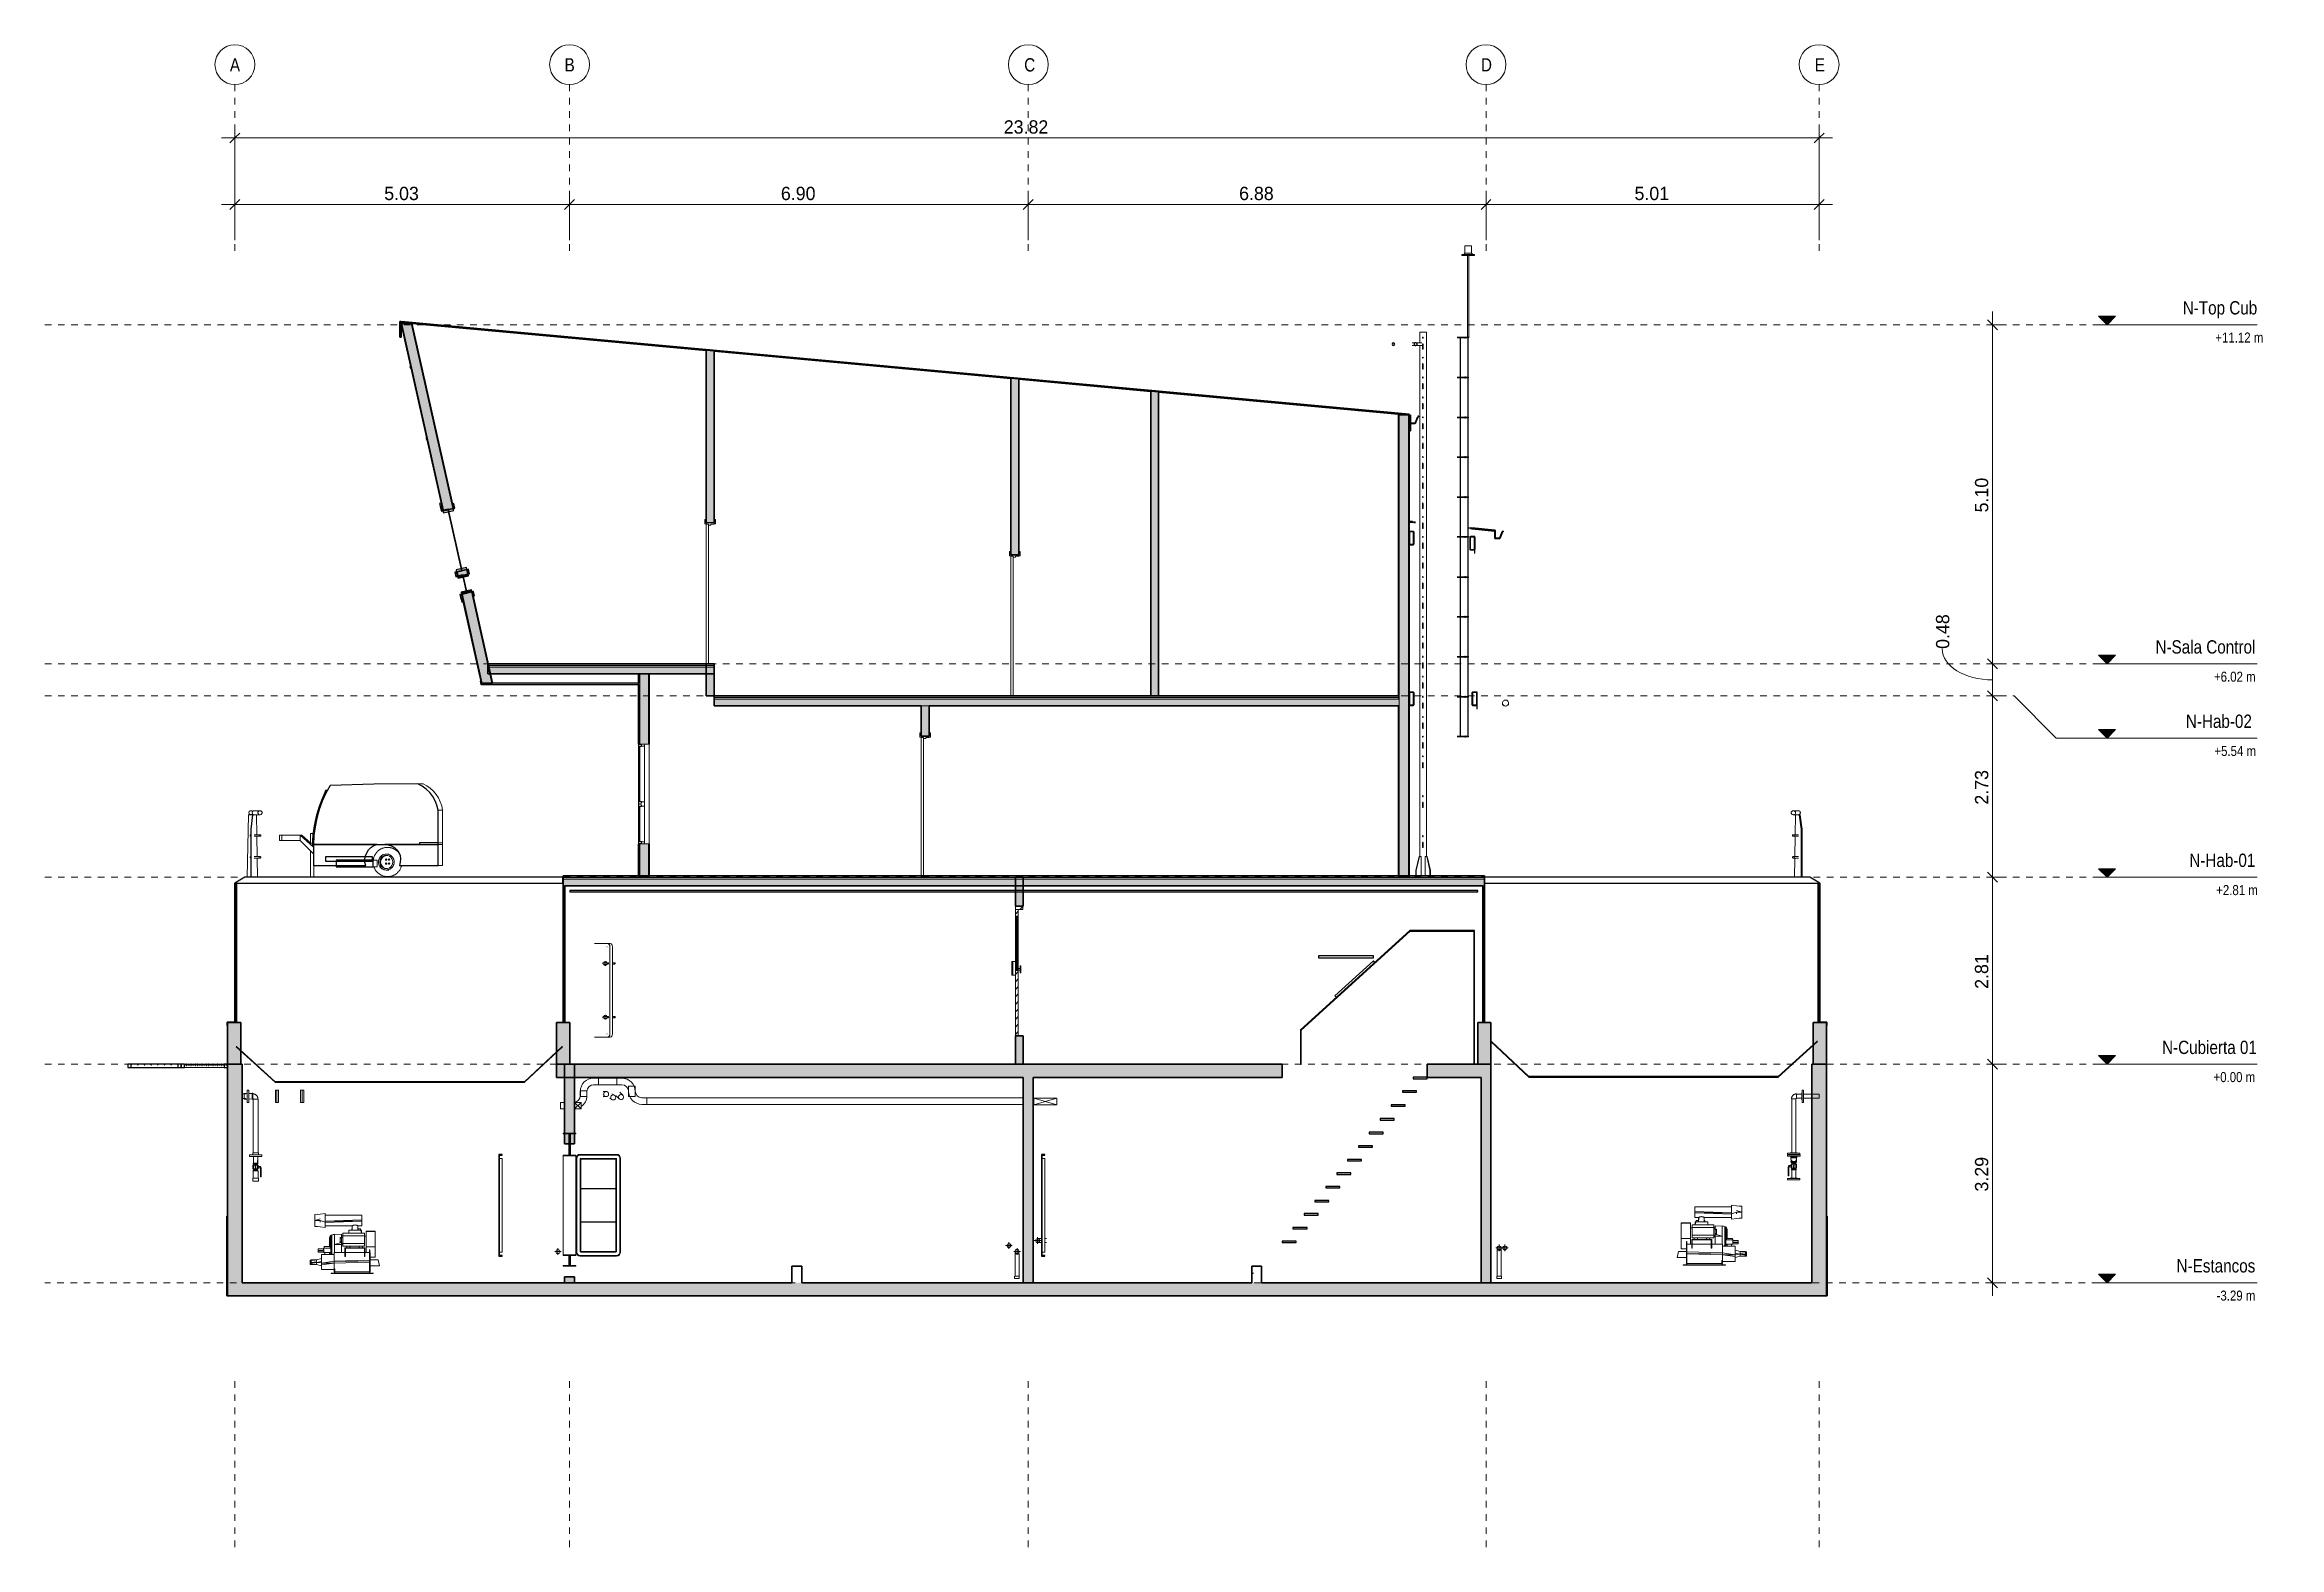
# Model space of a CAD drawing. Header units: metres. Extents: x -3 to 141, y -7 to 15.
# Drawn here: x 18.49 to 52.09, y -7.26 to 15.33 of the extents above; entities that cross this region are included whole.
import ezdxf

# ---------------------------------------------------------------- set-up
doc = ezdxf.new("R2010")
doc.units = ezdxf.units.M
doc.linetypes.add('Centre', pattern=[0.03175, 0.00635, -0.00475, 0.0159, -0.00475])
doc.linetypes.add('Grid Line', pattern=[0.022225, 0.0127, -0.003175, 0.003175, -0.003175])
for name, color, linetype, lineweight in [('A-ANNO-DIMS', 7, 'Continuous', 9), ('A-ANNO-DIMS-100', 7, 'Continuous', 9), ('A-CLNG', 7, 'Continuous', 9), ('A-CLNG-PATT', 7, 'Continuous', 35), ('A-DOOR', 7, 'Continuous', 9), ('A-DOOR-FRAM', 7, 'Continuous', 9), ('A-DOOR-GLAZ', 7, 'Continuous', 25), ('A-FLOR', 7, 'Continuous', 9), ('A-FLOR-HRAL', 7, 'Continuous', 9), ('A-FLOR-LEVL', 7, 'Continuous', 9), ('A-FLOR-MCUT', 7, 'Continuous', 9), ('A-FLOR-PATT', 7, 'Continuous', 35), ('A-GENM', 7, 'Continuous', 9), ('A-GLAZ', 7, 'Continuous', 9), ('A-ROOF', 7, 'Continuous', 9), ('A-ROOF-MCUT', 7, 'Continuous', 35), ('A-WALL', 7, 'Continuous', 9), ('A-WALL-PATT', 7, 'Continuous', 35), ('E-CABL-TRAY', 7, 'Continuous', 9), ('I-WALL', 7, 'Continuous', 9), ('M-EQPM', 7, 'Continuous', 9), ('P-PIPE', 7, 'Continuous', 9), ('P-PIPE-CNTR', 7, 'Continuous', 9), ('S-BEAM', 7, 'Continuous', 9), ('S-GRID', 7, 'Continuous', 9), ('S-GRID-IDEN', 7, 'Continuous', 9)]:
    doc.layers.add(name, color=color, linetype=linetype, lineweight=lineweight)
doc.layers.add('E-CABL-TRAY-ANNO', color=7, linetype='Continuous', lineweight=9, true_color=0x007f00)
doc.styles.add('Century Gothic_1', font='GOTHIC.TTF', dxfattribs={"height": 0.2})
doc.styles.add('Saira Condensed', font='SairaCondensed-Regular.ttf', dxfattribs={"height": 0.2})
doc.styles.add('Saira Condensed_1', font='SairaCondensed-Regular.ttf', dxfattribs={"height": 0.15})
doc.dimstyles.new('FCA_N_Cotas_E100', dxfattribs={"dimscale": 0.3048, "dimtxt": 0.208834, "dimasz": 0.492126, "dimexe": 0.656168, "dimexo": 0.656168, "dimgap": 0.032808, "dimtad": 1, "dimrnd": 0.01, "dimzin": 0, "dimdsep": 46, "dimtxsty": 'Century Gothic_1', "dimblk1": 'OBLIQUE', "dimblk2": 'OBLIQUE', "dimsah": 1, "dimcen": 0.09, "dimdle": 0.656168, "dimazin": 2, "dimtfac": 1, "dimtdec": 4, "dimtix": 1, "dimtmove": 0, "dimatfit": 3, "dimfxl": 1, "dimtvp": 1, "dimtolj": 1, "dimtzin": 0, "dimarcsym": 2})
doc.dimstyles.new('FCA_N_Cotas_E100_1', dxfattribs={"dimscale": 0.3048, "dimtxt": 0.208834, "dimasz": 0.492126, "dimexe": 0.656168, "dimexo": 0.656168, "dimgap": 0.032808, "dimtad": 1, "dimrnd": 0.01, "dimzin": 0, "dimdsep": 46, "dimtxsty": 'Century Gothic_1', "dimblk1": 'OBLIQUE', "dimblk2": 'OBLIQUE', "dimsah": 1, "dimcen": 0.09, "dimdle": 0.656168, "dimazin": 2, "dimtfac": 1, "dimtdec": 4, "dimtix": 1, "dimtmove": 1, "dimatfit": 3, "dimfxl": 1, "dimtvp": 1, "dimtolj": 1, "dimtzin": 0, "dimarcsym": 2})
pattern_1 = [(45, (4.532, 5.947), (-0.0565685, 0.0565685), [])]

msp = doc.modelspace()

# ---------------------------------------------------------------- texts
at = {"layer": 'S-GRID-IDEN', "color": 253, "true_color": 0xaaaaaa, "char_height": 0.2, "attachment_point": 1, "style": 'Saira Condensed'}
for s, insert, width in [('A', (21.274, 15.129), 0.17637), ('B', (26.307, 15.129), 0.17637), ('C', (33.219, 15.129), 0.1443), ('D', (40.088, 15.129), 0.17637), ('E', (45.108, 15.129), 0.15232)]:
    msp.add_mtext(s, dxfattribs=dict(at, insert=insert, width=width))

# ---------------------------------------------------------------- blocks, each defined once
blk = doc.blocks.new('M_HSS Rectangular - 70x200 mm-2508072-Sección 02')
at = {"layer": 'S-BEAM', "lineweight": 35, "true_color": 0xc0c0c0}
h = blk.add_hatch(color=9, dxfattribs=at)
h.paths.add_polyline_path([(12.698, 5.396), (12.755, 5.396), (12.76, 5.398), (12.762, 5.403), (12.762, 5.59), (12.76, 5.594), (12.755, 5.596), (12.698, 5.596), (12.694, 5.594), (12.692, 5.59), (12.692, 5.403), (12.694, 5.398)])
h.paths.add_polyline_path([(12.755, 5.399), (12.696, 5.4), (12.695, 5.403), (12.696, 5.592), (12.698, 5.593), (12.758, 5.592), (12.759, 5.59), (12.758, 5.4)])
at = {"layer": 'S-BEAM', "lineweight": 35}
for p, q in [((12.692, 5.59), (12.692, 5.403)), ((12.695, 5.403), (12.695, 5.59)), ((12.755, 5.596), (12.698, 5.596)), ((12.698, 5.593), (12.755, 5.593)), ((12.755, 5.399), (12.698, 5.399)), ((12.698, 5.396), (12.755, 5.396)), ((12.759, 5.59), (12.759, 5.403)), ((12.762, 5.403), (12.762, 5.59))]:
    blk.add_line(p, q, dxfattribs=at)
for centre, radius, start, end in [((12.698, 5.59), 0.00636, 90, 180), ((12.698, 5.403), 0.00636, 180, 270), ((12.698, 5.59), 0.00318, 90, 180), ((12.698, 5.403), 0.00318, 180, 270), ((12.755, 5.59), 0.00636, 0, 90), ((12.755, 5.59), 0.00318, 0, 90), ((12.755, 5.403), 0.00636, 270, 0), ((12.755, 5.403), 0.00318, 270, 0)]:
    blk.add_arc(centre, radius, start, end, dxfattribs=at)
blk = doc.blocks.new('M_Corniza Generica - Blanco-2505425-Sección 02')
at = {"layer": 'A-GENM', "true_color": 0xc0c0c0}
blk.add_hatch(color=9, dxfattribs=at).paths.add_polyline_path([(12.767, 5.344), (12.767, 5.594), (12.762, 5.594), (12.762, 5.344)])
at = {"layer": 'A-GENM', "lineweight": 25}
for p, q in [((12.767, 5.594), (12.762, 5.594)), ((12.762, 5.594), (12.762, 5.344)), ((12.767, 5.344), (12.767, 5.594)), ((12.762, 5.344), (12.767, 5.344))]:
    blk.add_line(p, q, dxfattribs=at)
blk = doc.blocks.new('M_Corniza Generica - Blanco-V1-Sección 02')
at = {"layer": 'A-GENM', "true_color": 0xc0c0c0}
blk.add_hatch(color=9, dxfattribs=at).paths.add_polyline_path([(12.728, 7.685), (12.733, 7.685), (12.733, 7.935), (12.728, 7.935), (12.728, 7.777)])
at = {"layer": 'A-GENM', "lineweight": 25}
for p, q in [((12.733, 7.935), (12.728, 7.935)), ((12.728, 7.935), (12.728, 7.685)), ((12.733, 7.685), (12.733, 7.935)), ((12.728, 7.685), (12.733, 7.685))]:
    blk.add_line(p, q, dxfattribs=at)
blk = doc.blocks.new('M_Corniza Generica - Blanco-2508653-Sección 02')
at = {"layer": 'A-GENM', "true_color": 0xc0c0c0}
blk.add_hatch(color=9, dxfattribs=at).paths.add_polyline_path([(11.748, 8.159), (11.748, 8.309), (11.743, 8.309), (11.743, 8.159)])
at = {"layer": 'A-GENM', "lineweight": 25}
for p, q in [((11.748, 8.309), (11.743, 8.309)), ((11.743, 8.309), (11.743, 8.159)), ((11.743, 8.159), (11.748, 8.159)), ((11.748, 8.159), (11.748, 8.309))]:
    blk.add_line(p, q, dxfattribs=at)
blk = doc.blocks.new('M_Corniza Generica - Verde-2571607-Sección 02')
at = {"layer": 'A-GENM', "lineweight": 25}
for p, q in [((-2.214, 5.764), (-2.229, 5.761)), ((-2.229, 5.761), (-2.218, 5.712)), ((-2.218, 5.712), (-2.204, 5.715)), ((-2.204, 5.715), (-2.214, 5.764))]:
    blk.add_line(p, q, dxfattribs=at)
blk = doc.blocks.new('M_Ventana Sala operaciones - M_Ventana Sala operaciones-2561973-Sección 02')
at = {"layer": 'A-GLAZ', "true_color": 0xc0c0c0}
h = blk.add_hatch(color=9, dxfattribs=at)
h.paths.add_polyline_path([(-2.335, 7.036), (-2.311, 7.042), (-2.326, 7.11), (-2.35, 7.105)])
h.paths.add_polyline_path([(-2.41, 7.372), (-2.386, 7.377), (-2.401, 7.446), (-2.426, 7.44)])
h.paths.add_polyline_path([(-2.631, 8.358), (-2.606, 8.363), (-2.622, 8.431), (-2.646, 8.426)])
h = blk.add_hatch(color=9, dxfattribs=at)
h.paths.add_polyline_path([(-2.516, 6.996), (-2.491, 7.001), (-2.507, 7.07), (-2.531, 7.064)])
h.paths.add_polyline_path([(-2.591, 7.332), (-2.566, 7.337), (-2.582, 7.405), (-2.606, 7.4)])
h.paths.add_polyline_path([(-2.811, 8.317), (-2.787, 8.323), (-2.802, 8.391), (-2.827, 8.386)])
h = blk.add_hatch(color=9, dxfattribs=at)
h.paths.add_polyline_path([(-2.582, 7.405), (-2.426, 7.44), (-2.432, 7.47), (-2.588, 7.435)])
h.paths.add_polyline_path([(-2.78, 8.293), (-2.624, 8.328), (-2.631, 8.358), (-2.787, 8.323)])
h = blk.add_hatch(color=9, dxfattribs=at)
h.paths.add_polyline_path([(-2.507, 7.07), (-2.35, 7.105), (-2.357, 7.134), (-2.513, 7.099)])
h.paths.add_polyline_path([(-2.56, 7.308), (-2.404, 7.343), (-2.41, 7.372), (-2.566, 7.337)])
at = {"layer": 'A-GLAZ', "lineweight": 25}
for p, q in [((-2.622, 8.431), (-2.646, 8.426)), ((-2.646, 8.426), (-2.631, 8.358)), ((-2.606, 8.363), (-2.622, 8.431)), ((-2.802, 8.391), (-2.827, 8.386)), ((-2.827, 8.386), (-2.811, 8.317)), ((-2.811, 8.317), (-2.787, 8.323)), ((-2.787, 8.323), (-2.802, 8.391)), ((-2.631, 8.358), (-2.787, 8.323)), ((-2.787, 8.323), (-2.78, 8.293)), ((-2.78, 8.293), (-2.624, 8.328)), ((-2.704, 8.341), (-2.714, 8.339)), ((-2.714, 8.339), (-2.508, 7.422)), ((-2.499, 7.424), (-2.704, 8.341)), ((-2.631, 8.358), (-2.606, 8.363)), ((-2.624, 8.328), (-2.631, 8.358)), ((-2.582, 7.405), (-2.606, 7.4)), ((-2.606, 7.4), (-2.591, 7.332)), ((-2.432, 7.47), (-2.588, 7.435)), ((-2.588, 7.435), (-2.582, 7.405)), ((-2.582, 7.405), (-2.426, 7.44)), ((-2.566, 7.337), (-2.582, 7.405)), ((-2.508, 7.422), (-2.499, 7.424)), ((-2.426, 7.44), (-2.432, 7.47)), ((-2.401, 7.446), (-2.426, 7.44)), ((-2.426, 7.44), (-2.41, 7.372)), ((-2.386, 7.377), (-2.401, 7.446)), ((-2.591, 7.332), (-2.566, 7.337)), ((-2.41, 7.372), (-2.566, 7.337)), ((-2.566, 7.337), (-2.56, 7.308)), ((-2.56, 7.308), (-2.404, 7.343)), ((-2.507, 7.07), (-2.531, 7.064)), ((-2.531, 7.064), (-2.516, 6.996)), ((-2.357, 7.134), (-2.513, 7.099)), ((-2.513, 7.099), (-2.507, 7.07)), ((-2.507, 7.07), (-2.35, 7.105)), ((-2.491, 7.001), (-2.507, 7.07)), ((-2.483, 7.356), (-2.493, 7.353)), ((-2.493, 7.353), (-2.433, 7.086)), ((-2.424, 7.088), (-2.483, 7.356)), ((-2.433, 7.086), (-2.424, 7.088)), ((-2.41, 7.372), (-2.386, 7.377)), ((-2.404, 7.343), (-2.41, 7.372)), ((-2.35, 7.105), (-2.357, 7.134)), ((-2.326, 7.11), (-2.35, 7.105)), ((-2.35, 7.105), (-2.335, 7.036)), ((-2.311, 7.042), (-2.326, 7.11)), ((-2.516, 6.996), (-2.491, 7.001)), ((-2.335, 7.036), (-2.311, 7.042))]:
    blk.add_line(p, q, dxfattribs=at)
blk = doc.blocks.new('M_Ventana Ponton - 650 x 1500 mm-2529117-Sección 02')
at = {"layer": 'A-GLAZ', "color": 8, "true_color": 0x808080}
for p, q in [((0.153, 3.914), (0.153, 4.814)), ((0.313, 4.814), (0.313, 3.914)), ((0.153, 3.314), (0.153, 3.914)), ((0.313, 3.914), (0.313, 3.314))]:
    blk.add_line(p, q, dxfattribs=at)
at = {"layer": 'A-GLAZ', "lineweight": 18}
for p, q in [((0.313, 4.814), (0.153, 4.814)), ((0.153, 4.814), (0.153, 4.776)), ((0.153, 4.801), (0.197, 4.801)), ((0.153, 4.776), (0.197, 4.776)), ((0.197, 4.801), (0.197, 4.776)), ((0.197, 4.782), (0.242, 4.782)), ((0.242, 4.782), (0.242, 4.814)), ((0.153, 3.952), (0.153, 3.914)), ((0.197, 3.952), (0.153, 3.952)), ((0.153, 3.927), (0.197, 3.927)), ((0.153, 3.914), (0.153, 3.876)), ((0.153, 3.901), (0.197, 3.901)), ((0.153, 3.876), (0.197, 3.876)), ((0.197, 3.927), (0.197, 3.952)), ((0.197, 3.946), (0.242, 3.946)), ((0.197, 3.901), (0.197, 3.876)), ((0.197, 3.882), (0.242, 3.882)), ((0.242, 3.914), (0.242, 3.946)), ((0.242, 3.882), (0.242, 3.914)), ((0.153, 3.352), (0.153, 3.314)), ((0.197, 3.352), (0.153, 3.352)), ((0.153, 3.327), (0.197, 3.327)), ((0.313, 3.314), (0.153, 3.314)), ((0.197, 3.327), (0.197, 3.352)), ((0.197, 3.346), (0.242, 3.346)), ((0.242, 3.314), (0.242, 3.346))]:
    blk.add_line(p, q, dxfattribs=at)
at = {"layer": 'A-GLAZ'}
for p, q in [((0.153, 4.776), (0.153, 3.952)), ((0.242, 3.946), (0.242, 4.782)), ((0.153, 3.876), (0.153, 3.352)), ((0.242, 3.346), (0.242, 3.882))]:
    blk.add_line(p, q, dxfattribs=at)
at = {"layer": 'A-GLAZ', "lineweight": 25}
for p, q in [((0.175, 3.952), (0.175, 4.776)), ((0.175, 3.352), (0.175, 3.876))]:
    blk.add_line(p, q, dxfattribs=at)
blk = doc.blocks.new('Generic Models 1 - Generic Models 1-2589847-Sección 02')
at = {"layer": 'A-GENM', "lineweight": 25}
for p, q in [((17.768, 2.812), (12.877, 2.812)), ((12.877, 2.812), (12.877, 2.722)), ((12.877, 2.722), (17.918, 2.722)), ((17.918, 2.722), (17.768, 2.812))]:
    blk.add_line(p, q, dxfattribs=at)
blk = doc.blocks.new('Generic Models 2 - Generic Models 1-2589999-Sección 02')
at = {"layer": 'A-GENM', "lineweight": 25}
for p, q in [((-5.766, 2.812), (-5.916, 2.722)), ((-5.916, 2.722), (-0.982, 2.722)), ((-0.982, 2.812), (-5.766, 2.812)), ((-0.982, 2.722), (-0.982, 2.812))]:
    blk.add_line(p, q, dxfattribs=at)
blk = doc.blocks.new('Railing - 50 x 12mm-2506593-Sección 02')
at = {"layer": 'A-FLOR-HRAL'}
for p, q in [((-5.676, 3.537), (-5.649, 3.752)), ((-5.645, 3.752), (-5.672, 3.537)), ((-5.649, 3.752), (-5.645, 3.752)), ((-5.59, 3.752), (-5.645, 3.752)), ((-5.585, 3.452), (-5.59, 3.752)), ((-5.677, 2.812), (-5.677, 3.525)), ((-5.672, 3.537), (-5.676, 3.537)), ((-5.673, 3.525), (-5.673, 2.812)), ((-5.579, 3.122), (-5.584, 3.428)), ((-5.574, 2.812), (-5.579, 3.098))]:
    blk.add_line(p, q, dxfattribs=at)
for centre in [(-5.585, 3.525), (-5.581, 3.525)]:
    blk.add_ellipse(centre, major_axis=(0, 0.1), ratio=0.91226, start_param=1.448623, end_param=1.570796, dxfattribs=at)
blk = doc.blocks.new('Railing - Railing-2595275-Sección 02')
at = {"layer": 'A-FLOR-HRAL'}
for p, q in [((-5.539, 3.812), (-5.628, 3.812)), ((-5.628, 3.752), (-5.539, 3.752)), ((-5.539, 3.452), (-5.628, 3.452)), ((-5.628, 3.428), (-5.539, 3.428)), ((-5.539, 3.123), (-5.628, 3.123)), ((-5.628, 3.098), (-5.539, 3.098))]:
    blk.add_line(p, q, dxfattribs=at)
at = {"layer": 'A-FLOR-HRAL', "flags": 128}
for points in [[(-5.506, 3.783), (-5.507, 3.79), (-5.51, 3.796), (-5.514, 3.802), (-5.52, 3.807), (-5.527, 3.811), (-5.535, 3.812), (-5.543, 3.812), (-5.551, 3.811), (-5.558, 3.807), (-5.563, 3.802), (-5.568, 3.796), (-5.571, 3.79), (-5.572, 3.783)], [(-5.572, 3.783), (-5.571, 3.775), (-5.568, 3.769), (-5.563, 3.763), (-5.558, 3.758), (-5.551, 3.754), (-5.543, 3.753), (-5.535, 3.753), (-5.527, 3.754), (-5.52, 3.758), (-5.514, 3.763), (-5.51, 3.769), (-5.507, 3.775), (-5.506, 3.783)], [(-5.525, 3.44), (-5.526, 3.443), (-5.527, 3.446), (-5.529, 3.448), (-5.531, 3.45), (-5.534, 3.452), (-5.537, 3.452), (-5.541, 3.452), (-5.544, 3.452), (-5.547, 3.45), (-5.549, 3.448), (-5.551, 3.446), (-5.552, 3.443), (-5.553, 3.44)], [(-5.553, 3.44), (-5.552, 3.437), (-5.551, 3.434), (-5.549, 3.432), (-5.547, 3.43), (-5.544, 3.428), (-5.541, 3.428), (-5.537, 3.428), (-5.534, 3.428), (-5.531, 3.43), (-5.529, 3.432), (-5.527, 3.434), (-5.526, 3.437), (-5.525, 3.44)], [(-5.525, 3.11), (-5.526, 3.113), (-5.527, 3.116), (-5.529, 3.118), (-5.531, 3.12), (-5.534, 3.122), (-5.537, 3.122), (-5.541, 3.122), (-5.544, 3.122), (-5.547, 3.12), (-5.549, 3.118), (-5.551, 3.116), (-5.552, 3.113), (-5.553, 3.11)], [(-5.553, 3.11), (-5.552, 3.107), (-5.551, 3.104), (-5.549, 3.102), (-5.547, 3.1), (-5.544, 3.098), (-5.541, 3.098), (-5.537, 3.098), (-5.534, 3.098), (-5.531, 3.1), (-5.529, 3.102), (-5.527, 3.104), (-5.526, 3.107), (-5.525, 3.11)]]:
    blk.add_lwpolyline(points, dxfattribs=at)
at = {"layer": 'A-FLOR-HRAL'}
for start_param, end_param in [(0, 1.570796), (1.570796, 3.141593)]:
    blk.add_ellipse((-5.628, 3.783), major_axis=(0, 0.03), ratio=0.91226, start_param=start_param, end_param=end_param, dxfattribs=at)
blk.add_blockref('Railing - 50 x 12mm-2506593-Sección 02', (0, 0))
blk = doc.blocks.new('Railing - 50 x 12mm-V2-Sección 02')
at = {"layer": 'A-FLOR-HRAL'}
for p, q in [((-5.713, 3.752), (-5.729, 2.812)), ((-5.653, 3.752), (-5.713, 3.752)), ((-5.65, 3.738), (-5.653, 3.752))]:
    blk.add_line(p, q, dxfattribs=at)
blk = doc.blocks.new('Railing - Railing-2595447-Sección 02')
at = {"layer": 'A-FLOR-HRAL'}
for centre, radius, start, end in [((-5.676, 3.783), 0.03, 32.902, 180), ((-5.676, 3.783), 0.03, 180, 327.098), ((-5.676, 3.44), 0.0125, 94.5592, 180), ((-5.676, 3.44), 0.0125, 180, 265.4408), ((-5.676, 3.11), 0.0125, 94.5592, 180), ((-5.676, 3.11), 0.0125, 180, 265.4408)]:
    blk.add_arc(centre, radius, start, end, dxfattribs=at)
blk.add_blockref('Railing - 50 x 12mm-V2-Sección 02', (0, 0))
blk = doc.blocks.new('Railing - 50 x 12mm-V3-Sección 02')
at = {"layer": 'A-FLOR-HRAL'}
for p, q in [((17.621, 3.752), (17.614, 3.752)), ((17.651, 3.537), (17.621, 3.752)), ((17.652, 2.812), (17.652, 3.525))]:
    blk.add_line(p, q, dxfattribs=at)
for start in [360, 0]:
    blk.add_arc((17.552, 3.525), 0.1, start, 7, dxfattribs=at)
blk = doc.blocks.new('Railing - Railing-2595904-Sección 02')
at = {"layer": 'A-FLOR-HRAL'}
for start, end in [(0, 75), (285, 0)]:
    blk.add_arc((17.598, 3.783), 0.03, start, end, dxfattribs=at)
blk.add_blockref('Railing - 50 x 12mm-V3-Sección 02', (0, 0))
blk = doc.blocks.new('Railing - 50 x 12mm-V4-Sección 02')
at = {"layer": 'A-FLOR-HRAL'}
for p, q in [((17.555, 3.752), (17.55, 3.452)), ((17.61, 3.752), (17.555, 3.752)), ((17.638, 3.537), (17.61, 3.752)), ((17.61, 3.752), (17.614, 3.752)), ((17.614, 3.752), (17.642, 3.537)), ((17.549, 3.428), (17.544, 3.122)), ((17.642, 3.537), (17.638, 3.537)), ((17.638, 2.812), (17.638, 3.525)), ((17.642, 3.525), (17.642, 2.812)), ((17.544, 3.098), (17.539, 2.812))]:
    blk.add_line(p, q, dxfattribs=at)
for centre in [(17.546, 3.525), (17.55, 3.525)]:
    blk.add_ellipse(centre, major_axis=(0, 0.1), ratio=0.920505, start_param=4.712389, end_param=4.834562, dxfattribs=at)
blk = doc.blocks.new('Railing - Railing-2595934-Sección 02')
at = {"layer": 'A-FLOR-HRAL'}
for p, q in [((17.598, 3.812), (17.522, 3.812)), ((17.522, 3.752), (17.598, 3.752)), ((17.598, 3.452), (17.522, 3.452)), ((17.522, 3.428), (17.598, 3.428)), ((17.598, 3.123), (17.522, 3.123)), ((17.522, 3.098), (17.598, 3.098))]:
    blk.add_line(p, q, dxfattribs=at)
at = {"layer": 'A-FLOR-HRAL', "flags": 128}
for points in [[(17.555, 3.783), (17.554, 3.79), (17.551, 3.796), (17.546, 3.802), (17.54, 3.807), (17.534, 3.811), (17.526, 3.812), (17.518, 3.812), (17.51, 3.811), (17.503, 3.807), (17.498, 3.802), (17.493, 3.796), (17.49, 3.79), (17.489, 3.783)], [(17.489, 3.783), (17.49, 3.775), (17.493, 3.769), (17.498, 3.763), (17.503, 3.758), (17.51, 3.754), (17.518, 3.753), (17.526, 3.753), (17.534, 3.754), (17.54, 3.758), (17.546, 3.763), (17.551, 3.769), (17.554, 3.775), (17.555, 3.783)], [(17.536, 3.44), (17.535, 3.443), (17.534, 3.446), (17.532, 3.448), (17.53, 3.45), (17.527, 3.452), (17.524, 3.452), (17.52, 3.452), (17.517, 3.452), (17.514, 3.45), (17.512, 3.448), (17.51, 3.446), (17.509, 3.443), (17.508, 3.44)], [(17.508, 3.44), (17.509, 3.437), (17.51, 3.434), (17.512, 3.432), (17.514, 3.43), (17.517, 3.428), (17.52, 3.428), (17.524, 3.428), (17.527, 3.428), (17.53, 3.43), (17.532, 3.432), (17.534, 3.434), (17.535, 3.437), (17.536, 3.44)], [(17.536, 3.11), (17.535, 3.113), (17.534, 3.116), (17.532, 3.118), (17.53, 3.12), (17.527, 3.122), (17.524, 3.122), (17.52, 3.122), (17.517, 3.122), (17.514, 3.12), (17.512, 3.118), (17.51, 3.116), (17.509, 3.113), (17.508, 3.11)], [(17.508, 3.11), (17.509, 3.107), (17.51, 3.104), (17.512, 3.102), (17.514, 3.1), (17.517, 3.098), (17.52, 3.098), (17.524, 3.098), (17.527, 3.098), (17.53, 3.1), (17.532, 3.102), (17.534, 3.104), (17.535, 3.107), (17.536, 3.11)]]:
    blk.add_lwpolyline(points, dxfattribs=at)
at = {"layer": 'A-FLOR-HRAL'}
for start_param, end_param in [(4.712389, 6.283185), (3.141593, 4.712389)]:
    blk.add_ellipse((17.598, 3.783), major_axis=(0, 0.03), ratio=0.920505, start_param=start_param, end_param=end_param, dxfattribs=at)
blk.add_blockref('Railing - 50 x 12mm-V4-Sección 02', (0, 0))
blk = doc.blocks.new('M_Escalera acceso cubierta - M_Escalera acceso cubierta-2778226-Sección 02')
at = {"layer": 'A-GENM', "color": 8, "true_color": 0x808080}
for p, q in [((12.535, 12.179), (12.535, 12.162)), ((12.535, 12.179), (12.631, 12.179)), ((12.631, 12.162), (12.535, 12.162)), ((12.58, 12.196), (12.564, 12.179)), ((12.58, 12.307), (12.58, 12.196)), ((12.58, 12.307), (12.631, 12.307)), ((12.58, 12.196), (12.631, 12.196)), ((12.62, 12.162), (12.62, 10.931)), ((12.631, 12.307), (12.682, 12.307)), ((12.631, 12.196), (12.682, 12.196)), ((12.631, 12.179), (12.728, 12.179)), ((12.728, 12.162), (12.631, 12.162)), ((12.64, 10.926), (12.64, 12.162)), ((12.682, 12.196), (12.682, 12.307)), ((12.699, 12.179), (12.682, 12.196)), ((12.728, 12.162), (12.728, 12.179)), ((11.84, 10.85), (11.789, 10.85)), ((11.789, 10.81), (11.84, 10.81)), ((11.936, 10.85), (11.84, 10.85)), ((11.84, 10.81), (11.936, 10.81)), ((11.904, 11.007), (11.904, 10.85)), ((11.953, 11.007), (11.904, 11.007)), ((11.904, 10.81), (11.904, 3.126)), ((11.943, 10.826), (11.943, 10.758)), ((12.002, 11.007), (11.953, 11.007)), ((11.953, 10.758), (11.953, 10.826)), ((12.002, 3.126), (12.002, 11.007)), ((12.475, 10.926), (12.512, 10.926)), ((12.512, 10.328), (12.512, 10.926)), ((12.515, 10.923), (12.515, 10.332)), ((12.627, 10.332), (12.627, 10.922)), ((12.632, 10.331), (12.632, 10.923)), ((12.639, 10.926), (12.64, 10.926)), ((11.943, 10.527), (11.943, 10.459)), ((11.953, 10.459), (11.953, 10.527)), ((11.943, 10.227), (11.943, 10.159)), ((11.953, 10.159), (11.953, 10.227)), ((12.512, 9.728), (12.512, 10.326)), ((12.515, 10.323), (12.515, 9.732)), ((12.627, 9.732), (12.627, 10.323)), ((12.632, 9.732), (12.632, 10.323)), ((11.943, 9.928), (11.943, 9.86)), ((11.953, 9.86), (11.953, 9.928)), ((11.943, 9.628), (11.943, 9.56)), ((11.953, 9.56), (11.953, 9.628)), ((12.512, 9.132), (12.512, 9.726)), ((12.515, 9.724), (12.515, 9.135)), ((12.627, 9.135), (12.627, 9.723)), ((12.632, 9.135), (12.632, 9.723)), ((11.943, 9.331), (11.943, 9.263)), ((11.953, 9.263), (11.953, 9.331)), ((12.512, 8.53), (12.512, 9.13)), ((12.515, 9.127), (12.515, 8.534)), ((12.627, 8.534), (12.627, 9.126)), ((12.632, 8.533), (12.632, 9.127)), ((11.943, 9.031), (11.943, 8.963)), ((11.953, 8.963), (11.953, 9.031)), ((11.943, 8.732), (11.943, 8.664)), ((11.943, 8.429), (11.943, 8.361)), ((11.953, 8.664), (11.953, 8.732)), ((11.953, 8.361), (11.953, 8.429)), ((12.512, 7.93), (12.512, 8.528)), ((12.515, 8.525), (12.515, 7.933)), ((12.627, 7.933), (12.627, 8.525)), ((12.632, 7.933), (12.632, 8.525)), ((11.943, 8.13), (11.943, 8.062)), ((11.953, 8.062), (11.953, 8.13)), ((11.943, 7.83), (11.943, 7.762)), ((11.953, 7.762), (11.953, 7.83)), ((12.512, 7.328), (12.512, 7.928)), ((12.515, 7.925), (12.515, 7.331)), ((12.627, 7.331), (12.627, 7.925)), ((12.632, 7.331), (12.632, 7.925)), ((11.943, 7.53), (11.943, 7.462)), ((11.953, 7.462), (11.953, 7.53)), ((11.943, 7.227), (11.943, 7.159)), ((11.953, 7.159), (11.953, 7.227)), ((12.512, 6.728), (12.512, 7.326)), ((12.515, 7.323), (12.515, 6.732)), ((12.627, 6.732), (12.627, 7.323)), ((12.632, 6.731), (12.632, 7.323)), ((11.943, 6.928), (11.943, 6.86)), ((11.953, 6.86), (11.953, 6.928)), ((12.512, 6.128), (12.512, 6.726)), ((12.515, 6.723), (12.515, 6.132)), ((12.627, 6.132), (12.627, 6.723)), ((12.632, 6.132), (12.632, 6.723)), ((11.943, 6.627), (11.943, 6.559)), ((11.953, 6.559), (11.953, 6.627)), ((11.943, 6.328), (11.943, 6.26)), ((11.953, 6.26), (11.953, 6.328)), ((12.512, 5.527), (12.512, 6.126)), ((12.515, 6.124), (12.515, 5.531)), ((12.627, 5.531), (12.627, 6.123)), ((12.632, 5.53), (12.632, 6.123)), ((11.943, 6.028), (11.943, 5.96)), ((11.943, 5.728), (11.943, 5.66)), ((11.953, 5.96), (11.953, 6.028)), ((11.953, 5.66), (11.953, 5.728)), ((11.943, 5.426), (11.943, 5.358)), ((11.953, 5.358), (11.953, 5.426)), ((12.512, 4.928), (12.512, 5.525)), ((12.515, 5.522), (12.515, 4.931)), ((12.627, 4.931), (12.627, 5.522)), ((12.632, 4.931), (12.632, 5.522)), ((11.943, 5.123), (11.943, 5.055)), ((11.953, 5.055), (11.953, 5.123)), ((11.943, 4.827), (11.943, 4.759)), ((11.953, 4.759), (11.953, 4.827)), ((12.512, 4.925), (12.475, 4.925)), ((11.943, 4.53), (11.943, 4.461)), ((11.953, 4.461), (11.953, 4.53)), ((11.943, 3.932), (11.943, 3.864)), ((11.953, 3.864), (11.953, 3.932)), ((11.844, 2.913), (11.892, 3.126)), ((11.899, 3.126), (11.851, 2.913)), ((11.899, 3.126), (11.892, 3.126)), ((11.922, 3.126), (11.899, 3.126)), ((11.922, 2.833), (11.922, 3.126)), ((11.943, 3.33), (11.943, 3.262)), ((11.953, 3.262), (11.953, 3.33)), ((12.007, 3.126), (11.984, 3.126)), ((11.984, 3.126), (11.984, 2.833)), ((12.056, 2.913), (12.007, 3.126)), ((12.014, 3.126), (12.007, 3.126)), ((12.014, 3.126), (12.063, 2.913)), ((11.844, 2.833), (11.844, 2.913)), ((11.844, 2.913), (11.851, 2.913)), ((11.851, 2.913), (11.851, 2.833)), ((12.056, 2.833), (12.056, 2.913)), ((12.056, 2.913), (12.063, 2.913)), ((12.063, 2.913), (12.063, 2.833))]:
    blk.add_line(p, q, dxfattribs=at)
at = {"layer": 'A-GENM', "lineweight": 25, "flags": 128}
for points in [[(11.863, 10.83), (11.862, 10.834), (11.861, 10.838), (11.858, 10.842), (11.854, 10.845), (11.85, 10.848), (11.845, 10.849), (11.84, 10.85), (11.835, 10.849), (11.83, 10.848), (11.825, 10.845), (11.822, 10.842), (11.819, 10.838), (11.817, 10.834), (11.817, 10.83)], [(11.817, 10.83), (11.817, 10.825), (11.819, 10.821), (11.822, 10.817), (11.825, 10.814), (11.83, 10.812), (11.835, 10.81), (11.84, 10.81), (11.845, 10.81), (11.85, 10.812), (11.854, 10.814), (11.858, 10.817), (11.861, 10.821), (11.862, 10.825), (11.863, 10.83)], [(11.948, 10.832), (11.947, 10.832), (11.946, 10.831), (11.945, 10.831), (11.944, 10.83), (11.944, 10.829), (11.943, 10.827), (11.943, 10.826), (11.943, 10.825), (11.944, 10.824), (11.944, 10.822), (11.945, 10.822), (11.946, 10.821), (11.947, 10.82), (11.948, 10.82)], [(11.948, 10.82), (11.949, 10.82), (11.95, 10.821), (11.951, 10.822), (11.952, 10.822), (11.953, 10.824), (11.953, 10.825), (11.953, 10.826), (11.953, 10.827), (11.953, 10.829), (11.952, 10.83), (11.951, 10.831), (11.95, 10.831), (11.949, 10.832), (11.948, 10.832)], [(11.948, 10.532), (11.947, 10.532), (11.946, 10.532), (11.945, 10.531), (11.944, 10.53), (11.944, 10.529), (11.943, 10.528), (11.943, 10.527), (11.943, 10.525), (11.944, 10.524), (11.944, 10.523), (11.945, 10.522), (11.946, 10.521), (11.947, 10.521), (11.948, 10.521)], [(11.948, 10.521), (11.949, 10.521), (11.95, 10.521), (11.951, 10.522), (11.952, 10.523), (11.953, 10.524), (11.953, 10.525), (11.953, 10.527), (11.953, 10.528), (11.953, 10.529), (11.952, 10.53), (11.951, 10.531), (11.95, 10.532), (11.949, 10.532), (11.948, 10.532)], [(11.948, 10.233), (11.947, 10.233), (11.946, 10.233), (11.945, 10.232), (11.944, 10.231), (11.944, 10.23), (11.943, 10.229), (11.943, 10.227), (11.943, 10.226), (11.944, 10.225), (11.944, 10.224), (11.945, 10.223), (11.946, 10.222), (11.947, 10.222), (11.948, 10.222)], [(11.948, 10.222), (11.949, 10.222), (11.95, 10.222), (11.951, 10.223), (11.952, 10.224), (11.953, 10.225), (11.953, 10.226), (11.953, 10.227), (11.953, 10.229), (11.953, 10.23), (11.952, 10.231), (11.951, 10.232), (11.95, 10.233), (11.949, 10.233), (11.948, 10.233)], [(11.948, 9.934), (11.947, 9.934), (11.946, 9.933), (11.945, 9.932), (11.944, 9.932), (11.944, 9.93), (11.943, 9.929), (11.943, 9.928), (11.943, 9.927), (11.944, 9.925), (11.944, 9.924), (11.945, 9.923), (11.946, 9.923), (11.947, 9.922), (11.948, 9.922)], [(11.948, 9.922), (11.949, 9.922), (11.95, 9.923), (11.951, 9.923), (11.952, 9.924), (11.953, 9.925), (11.953, 9.927), (11.953, 9.928), (11.953, 9.929), (11.953, 9.93), (11.952, 9.932), (11.951, 9.932), (11.95, 9.933), (11.949, 9.934), (11.948, 9.934)], [(11.948, 9.633), (11.947, 9.633), (11.946, 9.633), (11.945, 9.632), (11.944, 9.631), (11.944, 9.63), (11.943, 9.629), (11.943, 9.628), (11.943, 9.626), (11.944, 9.625), (11.944, 9.624), (11.945, 9.623), (11.946, 9.622), (11.947, 9.622), (11.948, 9.622)], [(11.948, 9.622), (11.949, 9.622), (11.95, 9.622), (11.951, 9.623), (11.952, 9.624), (11.953, 9.625), (11.953, 9.626), (11.953, 9.628), (11.953, 9.629), (11.953, 9.63), (11.952, 9.631), (11.951, 9.632), (11.95, 9.633), (11.949, 9.633), (11.948, 9.633)], [(11.948, 9.337), (11.947, 9.337), (11.946, 9.336), (11.945, 9.335), (11.944, 9.335), (11.944, 9.333), (11.943, 9.332), (11.943, 9.331), (11.943, 9.33), (11.944, 9.328), (11.944, 9.327), (11.945, 9.326), (11.946, 9.326), (11.947, 9.325), (11.948, 9.325)], [(11.948, 9.325), (11.949, 9.325), (11.95, 9.326), (11.951, 9.326), (11.952, 9.327), (11.953, 9.328), (11.953, 9.33), (11.953, 9.331), (11.953, 9.332), (11.953, 9.333), (11.952, 9.335), (11.951, 9.335), (11.95, 9.336), (11.949, 9.337), (11.948, 9.337)], [(11.948, 9.037), (11.947, 9.037), (11.946, 9.036), (11.945, 9.036), (11.944, 9.035), (11.944, 9.034), (11.943, 9.032), (11.943, 9.031), (11.943, 9.03), (11.944, 9.029), (11.944, 9.028), (11.945, 9.027), (11.946, 9.026), (11.947, 9.026), (11.948, 9.025)], [(11.948, 8.738), (11.947, 8.737), (11.946, 8.737), (11.945, 8.736), (11.944, 8.735), (11.944, 8.734), (11.943, 8.733), (11.943, 8.732), (11.943, 8.73), (11.944, 8.729), (11.944, 8.728), (11.945, 8.727), (11.946, 8.727), (11.947, 8.726), (11.948, 8.726)], [(11.948, 9.025), (11.949, 9.026), (11.95, 9.026), (11.951, 9.027), (11.952, 9.028), (11.953, 9.029), (11.953, 9.03), (11.953, 9.031), (11.953, 9.032), (11.953, 9.034), (11.952, 9.035), (11.951, 9.036), (11.95, 9.036), (11.949, 9.037), (11.948, 9.037)], [(11.948, 8.726), (11.949, 8.726), (11.95, 8.727), (11.951, 8.727), (11.952, 8.728), (11.953, 8.729), (11.953, 8.73), (11.953, 8.732), (11.953, 8.733), (11.953, 8.734), (11.952, 8.735), (11.951, 8.736), (11.95, 8.737), (11.949, 8.737), (11.948, 8.738)], [(11.948, 8.435), (11.947, 8.435), (11.946, 8.435), (11.945, 8.434), (11.944, 8.433), (11.944, 8.432), (11.943, 8.431), (11.943, 8.429), (11.943, 8.428), (11.944, 8.427), (11.944, 8.426), (11.945, 8.425), (11.946, 8.424), (11.947, 8.424), (11.948, 8.424)], [(11.948, 8.424), (11.949, 8.424), (11.95, 8.424), (11.951, 8.425), (11.952, 8.426), (11.953, 8.427), (11.953, 8.428), (11.953, 8.429), (11.953, 8.431), (11.953, 8.432), (11.952, 8.433), (11.951, 8.434), (11.95, 8.435), (11.949, 8.435), (11.948, 8.435)], [(11.948, 8.136), (11.947, 8.136), (11.946, 8.135), (11.945, 8.135), (11.944, 8.134), (11.944, 8.133), (11.943, 8.131), (11.943, 8.13), (11.943, 8.129), (11.944, 8.128), (11.944, 8.126), (11.945, 8.126), (11.946, 8.125), (11.947, 8.124), (11.948, 8.124)], [(11.948, 8.124), (11.949, 8.124), (11.95, 8.125), (11.951, 8.126), (11.952, 8.126), (11.953, 8.128), (11.953, 8.129), (11.953, 8.13), (11.953, 8.131), (11.953, 8.133), (11.952, 8.134), (11.951, 8.135), (11.95, 8.135), (11.949, 8.136), (11.948, 8.136)], [(11.948, 7.836), (11.947, 7.836), (11.946, 7.835), (11.945, 7.835), (11.944, 7.834), (11.944, 7.833), (11.943, 7.831), (11.943, 7.83), (11.943, 7.829), (11.944, 7.828), (11.944, 7.826), (11.945, 7.825), (11.946, 7.825), (11.947, 7.824), (11.948, 7.824)], [(11.948, 7.824), (11.949, 7.824), (11.95, 7.825), (11.951, 7.825), (11.952, 7.826), (11.953, 7.828), (11.953, 7.829), (11.953, 7.83), (11.953, 7.831), (11.953, 7.833), (11.952, 7.834), (11.951, 7.835), (11.95, 7.835), (11.949, 7.836), (11.948, 7.836)], [(11.948, 7.536), (11.947, 7.535), (11.946, 7.535), (11.945, 7.534), (11.944, 7.533), (11.944, 7.532), (11.943, 7.531), (11.943, 7.53), (11.943, 7.529), (11.944, 7.527), (11.944, 7.526), (11.945, 7.525), (11.946, 7.525), (11.947, 7.524), (11.948, 7.524)], [(11.948, 7.524), (11.949, 7.524), (11.95, 7.525), (11.951, 7.525), (11.952, 7.526), (11.953, 7.527), (11.953, 7.529), (11.953, 7.53), (11.953, 7.531), (11.953, 7.532), (11.952, 7.533), (11.951, 7.534), (11.95, 7.535), (11.949, 7.535), (11.948, 7.536)], [(11.948, 7.233), (11.947, 7.233), (11.946, 7.232), (11.945, 7.232), (11.944, 7.231), (11.944, 7.23), (11.943, 7.229), (11.943, 7.227), (11.943, 7.226), (11.944, 7.225), (11.944, 7.224), (11.945, 7.223), (11.946, 7.222), (11.947, 7.222), (11.948, 7.221)], [(11.948, 7.221), (11.949, 7.222), (11.95, 7.222), (11.951, 7.223), (11.952, 7.224), (11.953, 7.225), (11.953, 7.226), (11.953, 7.227), (11.953, 7.229), (11.953, 7.23), (11.952, 7.231), (11.951, 7.232), (11.95, 7.232), (11.949, 7.233), (11.948, 7.233)], [(11.948, 6.934), (11.947, 6.933), (11.946, 6.933), (11.945, 6.932), (11.944, 6.931), (11.944, 6.93), (11.943, 6.929), (11.943, 6.928), (11.943, 6.927), (11.944, 6.925), (11.944, 6.924), (11.945, 6.923), (11.946, 6.923), (11.947, 6.922), (11.948, 6.922)], [(11.948, 6.922), (11.949, 6.922), (11.95, 6.923), (11.951, 6.923), (11.952, 6.924), (11.953, 6.925), (11.953, 6.927), (11.953, 6.928), (11.953, 6.929), (11.953, 6.93), (11.952, 6.931), (11.951, 6.932), (11.95, 6.933), (11.949, 6.933), (11.948, 6.934)], [(11.948, 6.633), (11.947, 6.633), (11.946, 6.633), (11.945, 6.632), (11.944, 6.631), (11.944, 6.63), (11.943, 6.629), (11.943, 6.627), (11.943, 6.626), (11.944, 6.625), (11.944, 6.624), (11.945, 6.623), (11.946, 6.622), (11.947, 6.622), (11.948, 6.622)], [(11.948, 6.622), (11.949, 6.622), (11.95, 6.622), (11.951, 6.623), (11.952, 6.624), (11.953, 6.625), (11.953, 6.626), (11.953, 6.627), (11.953, 6.629), (11.953, 6.63), (11.952, 6.631), (11.951, 6.632), (11.95, 6.633), (11.949, 6.633), (11.948, 6.633)], [(11.948, 6.334), (11.947, 6.334), (11.946, 6.333), (11.945, 6.333), (11.944, 6.332), (11.944, 6.331), (11.943, 6.329), (11.943, 6.328), (11.943, 6.327), (11.944, 6.326), (11.944, 6.324), (11.945, 6.324), (11.946, 6.323), (11.947, 6.322), (11.948, 6.322)], [(11.948, 6.322), (11.949, 6.322), (11.95, 6.323), (11.951, 6.324), (11.952, 6.324), (11.953, 6.326), (11.953, 6.327), (11.953, 6.328), (11.953, 6.329), (11.953, 6.331), (11.952, 6.332), (11.951, 6.333), (11.95, 6.333), (11.949, 6.334), (11.948, 6.334)], [(11.948, 6.034), (11.947, 6.033), (11.946, 6.033), (11.945, 6.032), (11.944, 6.031), (11.944, 6.03), (11.943, 6.029), (11.943, 6.028), (11.943, 6.027), (11.944, 6.025), (11.944, 6.024), (11.945, 6.023), (11.946, 6.023), (11.947, 6.022), (11.948, 6.022)], [(11.948, 5.734), (11.947, 5.734), (11.946, 5.734), (11.945, 5.733), (11.944, 5.732), (11.944, 5.731), (11.943, 5.73), (11.943, 5.728), (11.943, 5.727), (11.944, 5.726), (11.944, 5.725), (11.945, 5.724), (11.946, 5.723), (11.947, 5.723), (11.948, 5.723)], [(11.948, 6.022), (11.949, 6.022), (11.95, 6.023), (11.951, 6.023), (11.952, 6.024), (11.953, 6.025), (11.953, 6.027), (11.953, 6.028), (11.953, 6.029), (11.953, 6.03), (11.952, 6.031), (11.951, 6.032), (11.95, 6.033), (11.949, 6.033), (11.948, 6.034)], [(11.948, 5.723), (11.949, 5.723), (11.95, 5.723), (11.951, 5.724), (11.952, 5.725), (11.953, 5.726), (11.953, 5.727), (11.953, 5.728), (11.953, 5.73), (11.953, 5.731), (11.952, 5.732), (11.951, 5.733), (11.95, 5.734), (11.949, 5.734), (11.948, 5.734)], [(11.948, 5.432), (11.947, 5.432), (11.946, 5.432), (11.945, 5.431), (11.944, 5.43), (11.944, 5.429), (11.943, 5.428), (11.943, 5.426), (11.943, 5.425), (11.944, 5.424), (11.944, 5.423), (11.945, 5.422), (11.946, 5.421), (11.947, 5.421), (11.948, 5.421)], [(11.948, 5.421), (11.949, 5.421), (11.95, 5.421), (11.951, 5.422), (11.952, 5.423), (11.953, 5.424), (11.953, 5.425), (11.953, 5.426), (11.953, 5.428), (11.953, 5.429), (11.952, 5.43), (11.951, 5.431), (11.95, 5.432), (11.949, 5.432), (11.948, 5.432)], [(11.948, 5.129), (11.947, 5.129), (11.946, 5.129), (11.945, 5.128), (11.944, 5.127), (11.944, 5.126), (11.943, 5.125), (11.943, 5.123), (11.943, 5.122), (11.944, 5.121), (11.944, 5.12), (11.945, 5.119), (11.946, 5.118), (11.947, 5.118), (11.948, 5.118)], [(11.948, 5.118), (11.949, 5.118), (11.95, 5.118), (11.951, 5.119), (11.952, 5.12), (11.953, 5.121), (11.953, 5.122), (11.953, 5.123), (11.953, 5.125), (11.953, 5.126), (11.952, 5.127), (11.951, 5.128), (11.95, 5.129), (11.949, 5.129), (11.948, 5.129)], [(11.948, 4.833), (11.947, 4.833), (11.946, 4.832), (11.945, 4.832), (11.944, 4.831), (11.944, 4.83), (11.943, 4.828), (11.943, 4.827), (11.943, 4.826), (11.944, 4.825), (11.944, 4.824), (11.945, 4.823), (11.946, 4.822), (11.947, 4.822), (11.948, 4.821)], [(11.948, 4.821), (11.949, 4.822), (11.95, 4.822), (11.951, 4.823), (11.952, 4.824), (11.953, 4.825), (11.953, 4.826), (11.953, 4.827), (11.953, 4.828), (11.953, 4.83), (11.952, 4.831), (11.951, 4.832), (11.95, 4.832), (11.949, 4.833), (11.948, 4.833)], [(11.948, 4.535), (11.947, 4.535), (11.946, 4.535), (11.945, 4.534), (11.944, 4.533), (11.944, 4.532), (11.943, 4.531), (11.943, 4.53), (11.943, 4.528), (11.944, 4.527), (11.944, 4.526), (11.945, 4.525), (11.946, 4.524), (11.947, 4.524), (11.948, 4.524)], [(11.948, 4.524), (11.949, 4.524), (11.95, 4.524), (11.951, 4.525), (11.952, 4.526), (11.953, 4.527), (11.953, 4.528), (11.953, 4.53), (11.953, 4.531), (11.953, 4.532), (11.952, 4.533), (11.951, 4.534), (11.95, 4.535), (11.949, 4.535), (11.948, 4.535)], [(11.948, 3.938), (11.947, 3.938), (11.946, 3.937), (11.945, 3.937), (11.944, 3.936), (11.944, 3.935), (11.943, 3.934), (11.943, 3.932), (11.943, 3.931), (11.944, 3.93), (11.944, 3.929), (11.945, 3.928), (11.946, 3.927), (11.947, 3.927), (11.948, 3.927)], [(11.948, 3.927), (11.949, 3.927), (11.95, 3.927), (11.951, 3.928), (11.952, 3.929), (11.953, 3.93), (11.953, 3.931), (11.953, 3.932), (11.953, 3.934), (11.953, 3.935), (11.952, 3.936), (11.951, 3.937), (11.95, 3.937), (11.949, 3.938), (11.948, 3.938)], [(11.948, 3.335), (11.947, 3.335), (11.946, 3.335), (11.945, 3.334), (11.944, 3.333), (11.944, 3.332), (11.943, 3.331), (11.943, 3.33), (11.943, 3.328), (11.944, 3.327), (11.944, 3.326), (11.945, 3.325), (11.946, 3.324), (11.947, 3.324), (11.948, 3.324)], [(11.948, 3.324), (11.949, 3.324), (11.95, 3.324), (11.951, 3.325), (11.952, 3.326), (11.953, 3.327), (11.953, 3.328), (11.953, 3.33), (11.953, 3.331), (11.953, 3.332), (11.952, 3.333), (11.951, 3.334), (11.95, 3.335), (11.949, 3.335), (11.948, 3.335)]]:
    blk.add_lwpolyline(points, dxfattribs=at)
at = {"layer": 'A-GENM', "color": 8, "true_color": 0x808080, "flags": 128}
for points in [[(12.464, 10.932), (12.473, 10.932), (12.484, 10.932), (12.495, 10.932), (12.505, 10.932), (12.515, 10.932), (12.525, 10.932), (12.534, 10.932), (12.543, 10.932), (12.552, 10.932), (12.56, 10.932), (12.568, 10.932), (12.576, 10.932), (12.583, 10.932), (12.59, 10.932), (12.596, 10.932), (12.602, 10.932), (12.607, 10.932), (12.612, 10.932), (12.616, 10.932), (12.62, 10.932)], [(12.627, 10.922), (12.624, 10.922), (12.621, 10.922), (12.617, 10.922), (12.613, 10.922), (12.608, 10.922), (12.603, 10.922), (12.597, 10.922), (12.591, 10.922), (12.585, 10.922), (12.578, 10.922), (12.57, 10.922), (12.563, 10.922), (12.554, 10.922), (12.546, 10.922), (12.537, 10.922), (12.528, 10.922), (12.518, 10.922), (12.508, 10.922), (12.498, 10.922), (12.487, 10.922), (12.476, 10.922), (12.465, 10.922), (12.464, 10.922)], [(12.633, 10.932), (12.633, 10.932), (12.632, 10.932), (12.631, 10.932), (12.629, 10.932), (12.627, 10.932), (12.624, 10.932), (12.621, 10.932), (12.617, 10.932), (12.613, 10.932), (12.608, 10.932), (12.603, 10.932), (12.597, 10.932), (12.591, 10.932), (12.586, 10.932)], [(12.586, 10.922), (12.592, 10.922), (12.598, 10.922), (12.604, 10.922), (12.609, 10.922), (12.614, 10.922), (12.618, 10.922), (12.621, 10.922), (12.625, 10.922), (12.627, 10.922), (12.63, 10.922), (12.631, 10.922), (12.632, 10.922), (12.633, 10.922), (12.633, 10.922)], [(12.629, 10.932), (12.631, 10.932), (12.632, 10.932), (12.633, 10.932), (12.633, 10.932), (12.633, 10.932)], [(12.633, 10.922), (12.633, 10.922), (12.632, 10.922), (12.631, 10.922), (12.629, 10.922)], [(12.633, 10.932), (12.634, 10.932), (12.634, 10.932), (12.634, 10.932), (12.634, 10.932), (12.634, 10.932), (12.634, 10.932), (12.635, 10.932), (12.635, 10.932), (12.635, 10.931), (12.635, 10.931), (12.635, 10.931), (12.636, 10.931), (12.636, 10.931), (12.636, 10.931), (12.636, 10.931), (12.636, 10.931), (12.636, 10.931), (12.637, 10.931), (12.637, 10.93), (12.637, 10.93), (12.637, 10.93), (12.637, 10.93), (12.637, 10.93), (12.637, 10.93), (12.638, 10.929), (12.638, 10.929), (12.638, 10.929), (12.638, 10.929), (12.638, 10.929), (12.638, 10.929), (12.638, 10.928), (12.638, 10.928), (12.638, 10.928), (12.638, 10.928), (12.638, 10.928), (12.638, 10.927), (12.638, 10.927), (12.638, 10.927), (12.638, 10.927), (12.638, 10.927)], [(12.638, 10.927), (12.638, 10.927), (12.638, 10.926), (12.638, 10.926), (12.638, 10.926), (12.638, 10.926), (12.638, 10.926), (12.638, 10.925), (12.638, 10.925), (12.638, 10.925), (12.638, 10.925), (12.638, 10.925), (12.638, 10.924), (12.638, 10.924), (12.638, 10.924), (12.637, 10.924), (12.637, 10.924), (12.637, 10.924), (12.637, 10.923), (12.637, 10.923), (12.637, 10.923), (12.637, 10.923), (12.636, 10.923), (12.636, 10.923), (12.636, 10.923), (12.636, 10.923), (12.636, 10.922), (12.636, 10.922), (12.635, 10.922), (12.635, 10.922), (12.635, 10.922), (12.635, 10.922), (12.635, 10.922), (12.635, 10.922), (12.634, 10.922), (12.634, 10.922), (12.634, 10.922), (12.634, 10.922), (12.634, 10.922), (12.633, 10.922), (12.633, 10.922)], [(12.464, 10.332), (12.473, 10.332), (12.484, 10.332), (12.495, 10.332), (12.505, 10.332), (12.515, 10.332), (12.525, 10.332), (12.534, 10.332), (12.543, 10.332), (12.552, 10.332), (12.56, 10.332), (12.568, 10.332), (12.576, 10.332), (12.583, 10.332), (12.59, 10.332), (12.596, 10.332), (12.602, 10.332), (12.607, 10.332), (12.612, 10.332), (12.616, 10.332), (12.62, 10.332), (12.623, 10.332), (12.626, 10.332), (12.627, 10.332)], [(12.627, 10.322), (12.624, 10.322), (12.621, 10.322), (12.617, 10.322), (12.613, 10.322), (12.608, 10.322), (12.603, 10.322), (12.597, 10.322), (12.591, 10.322), (12.585, 10.322), (12.578, 10.322), (12.57, 10.322), (12.563, 10.322), (12.554, 10.322), (12.546, 10.322), (12.537, 10.322), (12.528, 10.322), (12.518, 10.322), (12.508, 10.322), (12.498, 10.322), (12.487, 10.322), (12.476, 10.322), (12.465, 10.322), (12.464, 10.322)], [(12.633, 10.332), (12.633, 10.332), (12.632, 10.332), (12.631, 10.332), (12.629, 10.332), (12.627, 10.332), (12.624, 10.332), (12.621, 10.332), (12.617, 10.332), (12.613, 10.332), (12.608, 10.332), (12.603, 10.332), (12.597, 10.332), (12.591, 10.332), (12.586, 10.332)], [(12.586, 10.322), (12.592, 10.322), (12.598, 10.322), (12.604, 10.322), (12.609, 10.322), (12.614, 10.322), (12.618, 10.322), (12.621, 10.322), (12.625, 10.322), (12.627, 10.322), (12.63, 10.322), (12.631, 10.322), (12.632, 10.322), (12.633, 10.322), (12.633, 10.322)], [(12.629, 10.332), (12.631, 10.332), (12.632, 10.332), (12.633, 10.332), (12.633, 10.332), (12.633, 10.332)], [(12.633, 10.322), (12.633, 10.322), (12.632, 10.322), (12.631, 10.322), (12.629, 10.322)], [(12.633, 10.332), (12.634, 10.332), (12.634, 10.332), (12.634, 10.332), (12.634, 10.332), (12.634, 10.332), (12.634, 10.332), (12.635, 10.332), (12.635, 10.332), (12.635, 10.332), (12.635, 10.331), (12.635, 10.331), (12.636, 10.331), (12.636, 10.331), (12.636, 10.331), (12.636, 10.331), (12.636, 10.331), (12.636, 10.331), (12.637, 10.331), (12.637, 10.331), (12.637, 10.33), (12.637, 10.33), (12.637, 10.33), (12.637, 10.33), (12.637, 10.33), (12.638, 10.33), (12.638, 10.329), (12.638, 10.329), (12.638, 10.329), (12.638, 10.329), (12.638, 10.329), (12.638, 10.329), (12.638, 10.328), (12.638, 10.328), (12.638, 10.328), (12.638, 10.328), (12.638, 10.328), (12.638, 10.327), (12.638, 10.327), (12.638, 10.327), (12.638, 10.327)], [(12.638, 10.327), (12.638, 10.327), (12.638, 10.326), (12.638, 10.326), (12.638, 10.326), (12.638, 10.326), (12.638, 10.326), (12.638, 10.326), (12.638, 10.325), (12.638, 10.325), (12.638, 10.325), (12.638, 10.325), (12.638, 10.325), (12.638, 10.324), (12.638, 10.324), (12.637, 10.324), (12.637, 10.324), (12.637, 10.324), (12.637, 10.324), (12.637, 10.323), (12.637, 10.323), (12.637, 10.323), (12.636, 10.323), (12.636, 10.323), (12.636, 10.323), (12.636, 10.323), (12.636, 10.323), (12.636, 10.322), (12.635, 10.322), (12.635, 10.322), (12.635, 10.322), (12.635, 10.322), (12.635, 10.322), (12.635, 10.322), (12.634, 10.322), (12.634, 10.322), (12.634, 10.322), (12.634, 10.322), (12.634, 10.322), (12.633, 10.322), (12.633, 10.322)], [(12.464, 9.732), (12.473, 9.732), (12.484, 9.732), (12.495, 9.732), (12.505, 9.732), (12.515, 9.732), (12.525, 9.732), (12.534, 9.732), (12.543, 9.732), (12.552, 9.732), (12.56, 9.732), (12.568, 9.732), (12.576, 9.732), (12.583, 9.732), (12.59, 9.732), (12.596, 9.732), (12.602, 9.732), (12.607, 9.732), (12.612, 9.732), (12.616, 9.732), (12.62, 9.732), (12.623, 9.732), (12.626, 9.732), (12.627, 9.732)], [(12.627, 9.722), (12.624, 9.722), (12.621, 9.722), (12.617, 9.722), (12.613, 9.722), (12.608, 9.722), (12.603, 9.722), (12.597, 9.722), (12.591, 9.722), (12.585, 9.722), (12.578, 9.722), (12.57, 9.722), (12.563, 9.722), (12.554, 9.722), (12.546, 9.722), (12.537, 9.722), (12.528, 9.722), (12.518, 9.722), (12.508, 9.722), (12.498, 9.722), (12.487, 9.722), (12.476, 9.722), (12.465, 9.722), (12.464, 9.722)], [(12.633, 9.732), (12.633, 9.732), (12.632, 9.732), (12.631, 9.732), (12.629, 9.732), (12.627, 9.732), (12.624, 9.732), (12.621, 9.732), (12.617, 9.732), (12.613, 9.732), (12.608, 9.732), (12.603, 9.732), (12.597, 9.732), (12.591, 9.732), (12.586, 9.732)], [(12.586, 9.722), (12.592, 9.722), (12.598, 9.722), (12.604, 9.722), (12.609, 9.722), (12.614, 9.722), (12.618, 9.722), (12.621, 9.722), (12.625, 9.722), (12.627, 9.722), (12.63, 9.722), (12.631, 9.722), (12.632, 9.722), (12.633, 9.722), (12.633, 9.722)], [(12.629, 9.732), (12.631, 9.732), (12.632, 9.732), (12.633, 9.732), (12.633, 9.732), (12.633, 9.732)], [(12.633, 9.722), (12.633, 9.722), (12.632, 9.722), (12.631, 9.722), (12.629, 9.722)], [(12.633, 9.732), (12.634, 9.732), (12.634, 9.732), (12.634, 9.732), (12.634, 9.732), (12.634, 9.732), (12.634, 9.732), (12.635, 9.732), (12.635, 9.732), (12.635, 9.732), (12.635, 9.732), (12.635, 9.732), (12.636, 9.732), (12.636, 9.732), (12.636, 9.732), (12.636, 9.731), (12.636, 9.731), (12.636, 9.731), (12.637, 9.731), (12.637, 9.731), (12.637, 9.731), (12.637, 9.731), (12.637, 9.73), (12.637, 9.73), (12.637, 9.73), (12.638, 9.73), (12.638, 9.73), (12.638, 9.73), (12.638, 9.729), (12.638, 9.729), (12.638, 9.729), (12.638, 9.729), (12.638, 9.729), (12.638, 9.729), (12.638, 9.728), (12.638, 9.728), (12.638, 9.728), (12.638, 9.728), (12.638, 9.728), (12.638, 9.727), (12.638, 9.727)], [(12.638, 9.727), (12.638, 9.727), (12.638, 9.727), (12.638, 9.727), (12.638, 9.726), (12.638, 9.726), (12.638, 9.726), (12.638, 9.726), (12.638, 9.726), (12.638, 9.726), (12.638, 9.725), (12.638, 9.725), (12.638, 9.725), (12.638, 9.725), (12.638, 9.725), (12.637, 9.724), (12.637, 9.724), (12.637, 9.724), (12.637, 9.724), (12.637, 9.724), (12.637, 9.724), (12.637, 9.724), (12.636, 9.723), (12.636, 9.723), (12.636, 9.723), (12.636, 9.723), (12.636, 9.723), (12.636, 9.723), (12.635, 9.723), (12.635, 9.723), (12.635, 9.723), (12.635, 9.723), (12.635, 9.722), (12.635, 9.722), (12.634, 9.722), (12.634, 9.722), (12.634, 9.722), (12.634, 9.722), (12.634, 9.722), (12.633, 9.722), (12.633, 9.722)], [(12.464, 9.136), (12.473, 9.136), (12.484, 9.136), (12.495, 9.136), (12.505, 9.136), (12.515, 9.136), (12.525, 9.136), (12.534, 9.136), (12.543, 9.136), (12.552, 9.136), (12.56, 9.136), (12.568, 9.136), (12.576, 9.136), (12.583, 9.136), (12.59, 9.136), (12.596, 9.136), (12.602, 9.136), (12.607, 9.136), (12.612, 9.136), (12.616, 9.136), (12.62, 9.136), (12.623, 9.136), (12.626, 9.136), (12.627, 9.136)], [(12.627, 9.126), (12.624, 9.126), (12.621, 9.126), (12.617, 9.126), (12.613, 9.126), (12.608, 9.126), (12.603, 9.126), (12.597, 9.126), (12.591, 9.126), (12.585, 9.126), (12.578, 9.126), (12.57, 9.126), (12.563, 9.126), (12.554, 9.126), (12.546, 9.126), (12.537, 9.126), (12.528, 9.126), (12.518, 9.126), (12.508, 9.126), (12.498, 9.126), (12.487, 9.126), (12.476, 9.126), (12.465, 9.126), (12.464, 9.126)], [(12.633, 9.136), (12.633, 9.136), (12.632, 9.136), (12.631, 9.136), (12.629, 9.136), (12.627, 9.136), (12.624, 9.136), (12.621, 9.136), (12.617, 9.136), (12.613, 9.136), (12.608, 9.136), (12.603, 9.136), (12.597, 9.136), (12.591, 9.136), (12.586, 9.136)], [(12.586, 9.126), (12.592, 9.126), (12.598, 9.126), (12.604, 9.126), (12.609, 9.126), (12.614, 9.126), (12.618, 9.126), (12.621, 9.126), (12.625, 9.126), (12.627, 9.126), (12.63, 9.126), (12.631, 9.126), (12.632, 9.126), (12.633, 9.126), (12.633, 9.126)], [(12.629, 9.136), (12.631, 9.136), (12.632, 9.136), (12.633, 9.136), (12.633, 9.136), (12.633, 9.136)], [(12.633, 9.126), (12.633, 9.126), (12.632, 9.126), (12.631, 9.126), (12.629, 9.126)], [(12.633, 9.136), (12.634, 9.136), (12.634, 9.136), (12.634, 9.136), (12.634, 9.136), (12.634, 9.136), (12.634, 9.136), (12.635, 9.136), (12.635, 9.136), (12.635, 9.135), (12.635, 9.135), (12.635, 9.135), (12.636, 9.135), (12.636, 9.135), (12.636, 9.135), (12.636, 9.135), (12.636, 9.135), (12.636, 9.135), (12.637, 9.135), (12.637, 9.134), (12.637, 9.134), (12.637, 9.134), (12.637, 9.134), (12.637, 9.134), (12.637, 9.134), (12.638, 9.133), (12.638, 9.133), (12.638, 9.133), (12.638, 9.133), (12.638, 9.133), (12.638, 9.133), (12.638, 9.132), (12.638, 9.132), (12.638, 9.132), (12.638, 9.132), (12.638, 9.132), (12.638, 9.131), (12.638, 9.131), (12.638, 9.131), (12.638, 9.131), (12.638, 9.131)], [(12.638, 9.131), (12.638, 9.131), (12.638, 9.13), (12.638, 9.13), (12.638, 9.13), (12.638, 9.13), (12.638, 9.13), (12.638, 9.129), (12.638, 9.129), (12.638, 9.129), (12.638, 9.129), (12.638, 9.129), (12.638, 9.128), (12.638, 9.128), (12.638, 9.128), (12.637, 9.128), (12.637, 9.128), (12.637, 9.128), (12.637, 9.127), (12.637, 9.127), (12.637, 9.127), (12.637, 9.127), (12.636, 9.127), (12.636, 9.127), (12.636, 9.127), (12.636, 9.127), (12.636, 9.126), (12.636, 9.126), (12.635, 9.126), (12.635, 9.126), (12.635, 9.126), (12.635, 9.126), (12.635, 9.126), (12.635, 9.126), (12.634, 9.126), (12.634, 9.126), (12.634, 9.126), (12.634, 9.126), (12.634, 9.126), (12.633, 9.126), (12.633, 9.126)], [(12.464, 8.534), (12.473, 8.534), (12.484, 8.534), (12.495, 8.534), (12.505, 8.534), (12.515, 8.534), (12.525, 8.534), (12.534, 8.534), (12.543, 8.534), (12.552, 8.534), (12.56, 8.534), (12.568, 8.534), (12.576, 8.534), (12.583, 8.534), (12.59, 8.534), (12.596, 8.534), (12.602, 8.534), (12.607, 8.534), (12.612, 8.534), (12.616, 8.534), (12.62, 8.534), (12.623, 8.534), (12.626, 8.534), (12.627, 8.534)], [(12.627, 8.524), (12.624, 8.524), (12.621, 8.524), (12.617, 8.524), (12.613, 8.524), (12.608, 8.524), (12.603, 8.524), (12.597, 8.524), (12.591, 8.524), (12.585, 8.524), (12.578, 8.524), (12.57, 8.524), (12.563, 8.524), (12.554, 8.524), (12.546, 8.524), (12.537, 8.524), (12.528, 8.524), (12.518, 8.524), (12.508, 8.524), (12.498, 8.524), (12.487, 8.524), (12.476, 8.524), (12.465, 8.524), (12.464, 8.524)], [(12.633, 8.534), (12.633, 8.534), (12.632, 8.534), (12.631, 8.534), (12.629, 8.534), (12.627, 8.534), (12.624, 8.534), (12.621, 8.534), (12.617, 8.534), (12.613, 8.534), (12.608, 8.534), (12.603, 8.534), (12.597, 8.534), (12.591, 8.534), (12.586, 8.534)], [(12.586, 8.524), (12.592, 8.524), (12.598, 8.524), (12.604, 8.524), (12.609, 8.524), (12.614, 8.524), (12.618, 8.524), (12.621, 8.524), (12.625, 8.524), (12.627, 8.524), (12.63, 8.524), (12.631, 8.524), (12.632, 8.524), (12.633, 8.524), (12.633, 8.524)], [(12.629, 8.534), (12.631, 8.534), (12.632, 8.534), (12.633, 8.534), (12.633, 8.534), (12.633, 8.534)], [(12.633, 8.524), (12.633, 8.524), (12.632, 8.524), (12.631, 8.524), (12.629, 8.524)], [(12.633, 8.534), (12.634, 8.534), (12.634, 8.534), (12.634, 8.534), (12.634, 8.534), (12.634, 8.534), (12.634, 8.534), (12.635, 8.534), (12.635, 8.534), (12.635, 8.534), (12.635, 8.534), (12.635, 8.534), (12.636, 8.533), (12.636, 8.533), (12.636, 8.533), (12.636, 8.533), (12.636, 8.533), (12.636, 8.533), (12.637, 8.533), (12.637, 8.533), (12.637, 8.532), (12.637, 8.532), (12.637, 8.532), (12.637, 8.532), (12.637, 8.532), (12.638, 8.532), (12.638, 8.532), (12.638, 8.531), (12.638, 8.531), (12.638, 8.531), (12.638, 8.531), (12.638, 8.531), (12.638, 8.53), (12.638, 8.53), (12.638, 8.53), (12.638, 8.53), (12.638, 8.53), (12.638, 8.529), (12.638, 8.529), (12.638, 8.529), (12.638, 8.529)], [(12.638, 8.529), (12.638, 8.529), (12.638, 8.529), (12.638, 8.528), (12.638, 8.528), (12.638, 8.528), (12.638, 8.528), (12.638, 8.528), (12.638, 8.527), (12.638, 8.527), (12.638, 8.527), (12.638, 8.527), (12.638, 8.527), (12.638, 8.527), (12.638, 8.526), (12.637, 8.526), (12.637, 8.526), (12.637, 8.526), (12.637, 8.526), (12.637, 8.526), (12.637, 8.525), (12.637, 8.525), (12.636, 8.525), (12.636, 8.525), (12.636, 8.525), (12.636, 8.525), (12.636, 8.525), (12.636, 8.525), (12.635, 8.525), (12.635, 8.524), (12.635, 8.524), (12.635, 8.524), (12.635, 8.524), (12.635, 8.524), (12.634, 8.524), (12.634, 8.524), (12.634, 8.524), (12.634, 8.524), (12.634, 8.524), (12.633, 8.524), (12.633, 8.524)], [(12.464, 7.934), (12.473, 7.934), (12.484, 7.934), (12.495, 7.934), (12.505, 7.934), (12.515, 7.934), (12.525, 7.934), (12.534, 7.934), (12.543, 7.934), (12.552, 7.934), (12.56, 7.934), (12.568, 7.934), (12.576, 7.934), (12.583, 7.934), (12.59, 7.934), (12.596, 7.934), (12.602, 7.934), (12.607, 7.934), (12.612, 7.934), (12.616, 7.934), (12.62, 7.934), (12.623, 7.934), (12.626, 7.934), (12.627, 7.934)], [(12.627, 7.924), (12.624, 7.924), (12.621, 7.924), (12.617, 7.924), (12.613, 7.924), (12.608, 7.924), (12.603, 7.924), (12.597, 7.924), (12.591, 7.924), (12.585, 7.924), (12.578, 7.924), (12.57, 7.924), (12.563, 7.924), (12.554, 7.924), (12.546, 7.924), (12.537, 7.924), (12.528, 7.924), (12.518, 7.924), (12.508, 7.924), (12.498, 7.924), (12.487, 7.924), (12.476, 7.924), (12.465, 7.924), (12.464, 7.924)], [(12.633, 7.934), (12.633, 7.934), (12.632, 7.934), (12.631, 7.934), (12.629, 7.934), (12.627, 7.934), (12.624, 7.934), (12.621, 7.934), (12.617, 7.934), (12.613, 7.934), (12.608, 7.934), (12.603, 7.934), (12.597, 7.934), (12.591, 7.934), (12.586, 7.934)], [(12.586, 7.924), (12.592, 7.924), (12.598, 7.924), (12.604, 7.924), (12.609, 7.924), (12.614, 7.924), (12.618, 7.924), (12.621, 7.924), (12.625, 7.924), (12.627, 7.924), (12.63, 7.924), (12.631, 7.924), (12.632, 7.924), (12.633, 7.924), (12.633, 7.924)], [(12.629, 7.934), (12.631, 7.934), (12.632, 7.934), (12.633, 7.934), (12.633, 7.934), (12.633, 7.934)], [(12.633, 7.924), (12.633, 7.924), (12.632, 7.924), (12.631, 7.924), (12.629, 7.924)], [(12.633, 7.934), (12.634, 7.934), (12.634, 7.934), (12.634, 7.934), (12.634, 7.934), (12.634, 7.934), (12.634, 7.934), (12.635, 7.934), (12.635, 7.934), (12.635, 7.933), (12.635, 7.933), (12.635, 7.933), (12.636, 7.933), (12.636, 7.933), (12.636, 7.933), (12.636, 7.933), (12.636, 7.933), (12.636, 7.933), (12.637, 7.933), (12.637, 7.932), (12.637, 7.932), (12.637, 7.932), (12.637, 7.932), (12.637, 7.932), (12.637, 7.932), (12.638, 7.932), (12.638, 7.931), (12.638, 7.931), (12.638, 7.931), (12.638, 7.931), (12.638, 7.931), (12.638, 7.93), (12.638, 7.93), (12.638, 7.93), (12.638, 7.93), (12.638, 7.93), (12.638, 7.929), (12.638, 7.929), (12.638, 7.929), (12.638, 7.929), (12.638, 7.929)], [(12.638, 7.929), (12.638, 7.929), (12.638, 7.928), (12.638, 7.928), (12.638, 7.928), (12.638, 7.928), (12.638, 7.928), (12.638, 7.927), (12.638, 7.927), (12.638, 7.927), (12.638, 7.927), (12.638, 7.927), (12.638, 7.926), (12.638, 7.926), (12.638, 7.926), (12.637, 7.926), (12.637, 7.926), (12.637, 7.926), (12.637, 7.926), (12.637, 7.925), (12.637, 7.925), (12.637, 7.925), (12.636, 7.925), (12.636, 7.925), (12.636, 7.925), (12.636, 7.925), (12.636, 7.924), (12.636, 7.924), (12.635, 7.924), (12.635, 7.924), (12.635, 7.924), (12.635, 7.924), (12.635, 7.924), (12.635, 7.924), (12.634, 7.924), (12.634, 7.924), (12.634, 7.924), (12.634, 7.924), (12.634, 7.924), (12.633, 7.924), (12.633, 7.924)], [(12.464, 7.332), (12.473, 7.332), (12.484, 7.332), (12.495, 7.332), (12.505, 7.332), (12.515, 7.332), (12.525, 7.332), (12.534, 7.332), (12.543, 7.332), (12.552, 7.332), (12.56, 7.332), (12.568, 7.332), (12.576, 7.332), (12.583, 7.332), (12.59, 7.332), (12.596, 7.332), (12.602, 7.332), (12.607, 7.332), (12.612, 7.332), (12.616, 7.332), (12.62, 7.332), (12.623, 7.332), (12.626, 7.332), (12.627, 7.332)], [(12.627, 7.322), (12.624, 7.322), (12.621, 7.322), (12.617, 7.322), (12.613, 7.322), (12.608, 7.322), (12.603, 7.322), (12.597, 7.322), (12.591, 7.322), (12.585, 7.322), (12.578, 7.322), (12.57, 7.322), (12.563, 7.322), (12.554, 7.322), (12.546, 7.322), (12.537, 7.322), (12.528, 7.322), (12.518, 7.322), (12.508, 7.322), (12.498, 7.322), (12.487, 7.322), (12.476, 7.322), (12.465, 7.322), (12.464, 7.322)], [(12.633, 7.332), (12.633, 7.332), (12.632, 7.332), (12.631, 7.332), (12.629, 7.332), (12.627, 7.332), (12.624, 7.332), (12.621, 7.332), (12.617, 7.332), (12.613, 7.332), (12.608, 7.332), (12.603, 7.332), (12.597, 7.332), (12.591, 7.332), (12.586, 7.332)], [(12.586, 7.322), (12.592, 7.322), (12.598, 7.322), (12.604, 7.322), (12.609, 7.322), (12.614, 7.322), (12.618, 7.322), (12.621, 7.322), (12.625, 7.322), (12.627, 7.322), (12.63, 7.322), (12.631, 7.322), (12.632, 7.322), (12.633, 7.322), (12.633, 7.322)], [(12.629, 7.332), (12.631, 7.332), (12.632, 7.332), (12.633, 7.332), (12.633, 7.332), (12.633, 7.332)], [(12.633, 7.322), (12.633, 7.322), (12.632, 7.322), (12.631, 7.322), (12.629, 7.322)], [(12.633, 7.332), (12.634, 7.332), (12.634, 7.332), (12.634, 7.332), (12.634, 7.332), (12.634, 7.332), (12.634, 7.332), (12.635, 7.332), (12.635, 7.332), (12.635, 7.332), (12.635, 7.331), (12.635, 7.331), (12.636, 7.331), (12.636, 7.331), (12.636, 7.331), (12.636, 7.331), (12.636, 7.331), (12.636, 7.331), (12.637, 7.331), (12.637, 7.33), (12.637, 7.33), (12.637, 7.33), (12.637, 7.33), (12.637, 7.33), (12.637, 7.33), (12.638, 7.33), (12.638, 7.329), (12.638, 7.329), (12.638, 7.329), (12.638, 7.329), (12.638, 7.329), (12.638, 7.328), (12.638, 7.328), (12.638, 7.328), (12.638, 7.328), (12.638, 7.328), (12.638, 7.327), (12.638, 7.327), (12.638, 7.327), (12.638, 7.327), (12.638, 7.327)], [(12.638, 7.327), (12.638, 7.327), (12.638, 7.326), (12.638, 7.326), (12.638, 7.326), (12.638, 7.326), (12.638, 7.326), (12.638, 7.325), (12.638, 7.325), (12.638, 7.325), (12.638, 7.325), (12.638, 7.325), (12.638, 7.325), (12.638, 7.324), (12.638, 7.324), (12.637, 7.324), (12.637, 7.324), (12.637, 7.324), (12.637, 7.324), (12.637, 7.323), (12.637, 7.323), (12.637, 7.323), (12.636, 7.323), (12.636, 7.323), (12.636, 7.323), (12.636, 7.323), (12.636, 7.323), (12.636, 7.322), (12.635, 7.322), (12.635, 7.322), (12.635, 7.322), (12.635, 7.322), (12.635, 7.322), (12.635, 7.322), (12.634, 7.322), (12.634, 7.322), (12.634, 7.322), (12.634, 7.322), (12.634, 7.322), (12.633, 7.322), (12.633, 7.322)], [(12.464, 6.732), (12.473, 6.732), (12.484, 6.732), (12.495, 6.732), (12.505, 6.732), (12.515, 6.732), (12.525, 6.732), (12.534, 6.732), (12.543, 6.732), (12.552, 6.732), (12.56, 6.732), (12.568, 6.732), (12.576, 6.732), (12.583, 6.732), (12.59, 6.732), (12.596, 6.732), (12.602, 6.732), (12.607, 6.732), (12.612, 6.732), (12.616, 6.732), (12.62, 6.732), (12.623, 6.732), (12.626, 6.732), (12.627, 6.732)], [(12.627, 6.722), (12.624, 6.722), (12.621, 6.722), (12.617, 6.722), (12.613, 6.722), (12.608, 6.722), (12.603, 6.722), (12.597, 6.722), (12.591, 6.722), (12.585, 6.722), (12.578, 6.722), (12.57, 6.722), (12.563, 6.722), (12.554, 6.722), (12.546, 6.722), (12.537, 6.722), (12.528, 6.722), (12.518, 6.722), (12.508, 6.722), (12.498, 6.722), (12.487, 6.722), (12.476, 6.722), (12.465, 6.722), (12.464, 6.722)], [(12.633, 6.732), (12.633, 6.732), (12.632, 6.732), (12.631, 6.732), (12.629, 6.732), (12.627, 6.732), (12.624, 6.732), (12.621, 6.732), (12.617, 6.732), (12.613, 6.732), (12.608, 6.732), (12.603, 6.732), (12.597, 6.732), (12.591, 6.732), (12.586, 6.732)], [(12.586, 6.722), (12.592, 6.722), (12.598, 6.722), (12.604, 6.722), (12.609, 6.722), (12.614, 6.722), (12.618, 6.722), (12.621, 6.722), (12.625, 6.722), (12.627, 6.722), (12.63, 6.722), (12.631, 6.722), (12.632, 6.722), (12.633, 6.722), (12.633, 6.722)], [(12.629, 6.732), (12.631, 6.732), (12.632, 6.732), (12.633, 6.732), (12.633, 6.732), (12.633, 6.732)], [(12.633, 6.722), (12.633, 6.722), (12.632, 6.722), (12.631, 6.722), (12.629, 6.722)], [(12.633, 6.732), (12.634, 6.732), (12.634, 6.732), (12.634, 6.732), (12.634, 6.732), (12.634, 6.732), (12.634, 6.732), (12.635, 6.732), (12.635, 6.732), (12.635, 6.732), (12.635, 6.732), (12.635, 6.732), (12.636, 6.732), (12.636, 6.731), (12.636, 6.731), (12.636, 6.731), (12.636, 6.731), (12.636, 6.731), (12.637, 6.731), (12.637, 6.731), (12.637, 6.731), (12.637, 6.73), (12.637, 6.73), (12.637, 6.73), (12.637, 6.73), (12.638, 6.73), (12.638, 6.73), (12.638, 6.729), (12.638, 6.729), (12.638, 6.729), (12.638, 6.729), (12.638, 6.729), (12.638, 6.729), (12.638, 6.728), (12.638, 6.728), (12.638, 6.728), (12.638, 6.728), (12.638, 6.728), (12.638, 6.727), (12.638, 6.727), (12.638, 6.727)], [(12.638, 6.727), (12.638, 6.727), (12.638, 6.727), (12.638, 6.726), (12.638, 6.726), (12.638, 6.726), (12.638, 6.726), (12.638, 6.726), (12.638, 6.726), (12.638, 6.725), (12.638, 6.725), (12.638, 6.725), (12.638, 6.725), (12.638, 6.725), (12.638, 6.724), (12.637, 6.724), (12.637, 6.724), (12.637, 6.724), (12.637, 6.724), (12.637, 6.724), (12.637, 6.723), (12.637, 6.723), (12.636, 6.723), (12.636, 6.723), (12.636, 6.723), (12.636, 6.723), (12.636, 6.723), (12.636, 6.723), (12.635, 6.723), (12.635, 6.722), (12.635, 6.722), (12.635, 6.722), (12.635, 6.722), (12.635, 6.722), (12.634, 6.722), (12.634, 6.722), (12.634, 6.722), (12.634, 6.722), (12.634, 6.722), (12.633, 6.722), (12.633, 6.722)], [(12.464, 6.132), (12.473, 6.132), (12.484, 6.132), (12.495, 6.132), (12.505, 6.132), (12.515, 6.132), (12.525, 6.132), (12.534, 6.132), (12.543, 6.132), (12.552, 6.132), (12.56, 6.132), (12.568, 6.132), (12.576, 6.132), (12.583, 6.132), (12.59, 6.132), (12.596, 6.132), (12.602, 6.132), (12.607, 6.132), (12.612, 6.132), (12.616, 6.132), (12.62, 6.132), (12.623, 6.132), (12.626, 6.132), (12.627, 6.132)], [(12.627, 6.122), (12.624, 6.122), (12.621, 6.122), (12.617, 6.122), (12.613, 6.122), (12.608, 6.122), (12.603, 6.122), (12.597, 6.122), (12.591, 6.122), (12.585, 6.122), (12.578, 6.122), (12.57, 6.122), (12.563, 6.122), (12.554, 6.122), (12.546, 6.122), (12.537, 6.122), (12.528, 6.122), (12.518, 6.122), (12.508, 6.122), (12.498, 6.122), (12.487, 6.122), (12.476, 6.122), (12.465, 6.122), (12.464, 6.122)], [(12.633, 6.132), (12.633, 6.132), (12.632, 6.132), (12.631, 6.132), (12.629, 6.132), (12.627, 6.132), (12.624, 6.132), (12.621, 6.132), (12.617, 6.132), (12.613, 6.132), (12.608, 6.132), (12.603, 6.132), (12.597, 6.132), (12.591, 6.132), (12.586, 6.132)], [(12.586, 6.122), (12.592, 6.122), (12.598, 6.122), (12.604, 6.122), (12.609, 6.122), (12.614, 6.122), (12.618, 6.122), (12.621, 6.122), (12.625, 6.122), (12.627, 6.122), (12.63, 6.122), (12.631, 6.122), (12.632, 6.122), (12.633, 6.122), (12.633, 6.122)], [(12.629, 6.132), (12.631, 6.132), (12.632, 6.132), (12.633, 6.132), (12.633, 6.132), (12.633, 6.132)], [(12.633, 6.122), (12.633, 6.122), (12.632, 6.122), (12.631, 6.122), (12.629, 6.122)], [(12.633, 6.132), (12.634, 6.132), (12.634, 6.132), (12.634, 6.132), (12.634, 6.132), (12.634, 6.132), (12.634, 6.132), (12.635, 6.132), (12.635, 6.132), (12.635, 6.132), (12.635, 6.132), (12.635, 6.132), (12.636, 6.132), (12.636, 6.132), (12.636, 6.132), (12.636, 6.132), (12.636, 6.131), (12.636, 6.131), (12.637, 6.131), (12.637, 6.131), (12.637, 6.131), (12.637, 6.131), (12.637, 6.131), (12.637, 6.13), (12.637, 6.13), (12.638, 6.13), (12.638, 6.13), (12.638, 6.13), (12.638, 6.13), (12.638, 6.129), (12.638, 6.129), (12.638, 6.129), (12.638, 6.129), (12.638, 6.129), (12.638, 6.129), (12.638, 6.128), (12.638, 6.128), (12.638, 6.128), (12.638, 6.128), (12.638, 6.128), (12.638, 6.127)], [(12.638, 6.127), (12.638, 6.127), (12.638, 6.127), (12.638, 6.127), (12.638, 6.127), (12.638, 6.126), (12.638, 6.126), (12.638, 6.126), (12.638, 6.126), (12.638, 6.126), (12.638, 6.126), (12.638, 6.125), (12.638, 6.125), (12.638, 6.125), (12.638, 6.125), (12.637, 6.125), (12.637, 6.124), (12.637, 6.124), (12.637, 6.124), (12.637, 6.124), (12.637, 6.124), (12.637, 6.124), (12.636, 6.124), (12.636, 6.123), (12.636, 6.123), (12.636, 6.123), (12.636, 6.123), (12.636, 6.123), (12.635, 6.123), (12.635, 6.123), (12.635, 6.123), (12.635, 6.123), (12.635, 6.123), (12.635, 6.123), (12.634, 6.123), (12.634, 6.123), (12.634, 6.122), (12.634, 6.122), (12.634, 6.122), (12.633, 6.122), (12.633, 6.122)], [(12.464, 5.531), (12.473, 5.531), (12.484, 5.531), (12.495, 5.531), (12.505, 5.531), (12.515, 5.531), (12.525, 5.531), (12.534, 5.531), (12.543, 5.531), (12.552, 5.531), (12.56, 5.531), (12.568, 5.531), (12.576, 5.531), (12.583, 5.531), (12.59, 5.531), (12.596, 5.531), (12.602, 5.531), (12.607, 5.531), (12.612, 5.531), (12.616, 5.531), (12.62, 5.531), (12.623, 5.531), (12.626, 5.531), (12.627, 5.531)], [(12.627, 5.521), (12.624, 5.521), (12.621, 5.521), (12.617, 5.521), (12.613, 5.521), (12.608, 5.521), (12.603, 5.521), (12.597, 5.521), (12.591, 5.521), (12.585, 5.521), (12.578, 5.521), (12.57, 5.521), (12.563, 5.521), (12.554, 5.521), (12.546, 5.521), (12.537, 5.521), (12.528, 5.521), (12.518, 5.521), (12.508, 5.521), (12.498, 5.521), (12.487, 5.521), (12.476, 5.521), (12.465, 5.521), (12.464, 5.521)], [(12.633, 5.531), (12.633, 5.531), (12.632, 5.531), (12.631, 5.531), (12.629, 5.531), (12.627, 5.531), (12.624, 5.531), (12.621, 5.531), (12.617, 5.531), (12.613, 5.531), (12.608, 5.531), (12.603, 5.531), (12.597, 5.531), (12.591, 5.531), (12.586, 5.531)], [(12.586, 5.521), (12.592, 5.521), (12.598, 5.521), (12.604, 5.521), (12.609, 5.521), (12.614, 5.521), (12.618, 5.521), (12.621, 5.521), (12.625, 5.521), (12.627, 5.521), (12.63, 5.521), (12.631, 5.521), (12.632, 5.521), (12.633, 5.521), (12.633, 5.521)], [(12.629, 5.531), (12.631, 5.531), (12.632, 5.531), (12.633, 5.531), (12.633, 5.531), (12.633, 5.531)], [(12.633, 5.521), (12.633, 5.521), (12.632, 5.521), (12.631, 5.521), (12.629, 5.521)], [(12.633, 5.531), (12.634, 5.531), (12.634, 5.531), (12.634, 5.531), (12.634, 5.531), (12.634, 5.531), (12.634, 5.531), (12.635, 5.531), (12.635, 5.531), (12.635, 5.531), (12.635, 5.531), (12.635, 5.53), (12.636, 5.53), (12.636, 5.53), (12.636, 5.53), (12.636, 5.53), (12.636, 5.53), (12.636, 5.53), (12.637, 5.53), (12.637, 5.53), (12.637, 5.529), (12.637, 5.529), (12.637, 5.529), (12.637, 5.529), (12.637, 5.529), (12.638, 5.529), (12.638, 5.528), (12.638, 5.528), (12.638, 5.528), (12.638, 5.528), (12.638, 5.528), (12.638, 5.528), (12.638, 5.527), (12.638, 5.527), (12.638, 5.527), (12.638, 5.527), (12.638, 5.527), (12.638, 5.526), (12.638, 5.526), (12.638, 5.526), (12.638, 5.526)], [(12.638, 5.526), (12.638, 5.526), (12.638, 5.526), (12.638, 5.525), (12.638, 5.525), (12.638, 5.525), (12.638, 5.525), (12.638, 5.525), (12.638, 5.524), (12.638, 5.524), (12.638, 5.524), (12.638, 5.524), (12.638, 5.524), (12.638, 5.523), (12.638, 5.523), (12.637, 5.523), (12.637, 5.523), (12.637, 5.523), (12.637, 5.523), (12.637, 5.522), (12.637, 5.522), (12.637, 5.522), (12.636, 5.522), (12.636, 5.522), (12.636, 5.522), (12.636, 5.522), (12.636, 5.522), (12.636, 5.522), (12.635, 5.521), (12.635, 5.521), (12.635, 5.521), (12.635, 5.521), (12.635, 5.521), (12.635, 5.521), (12.634, 5.521), (12.634, 5.521), (12.634, 5.521), (12.634, 5.521), (12.634, 5.521), (12.633, 5.521), (12.633, 5.521)], [(12.464, 4.932), (12.473, 4.932), (12.484, 4.932), (12.495, 4.932), (12.505, 4.932), (12.515, 4.932), (12.525, 4.932), (12.534, 4.932), (12.543, 4.932), (12.552, 4.932), (12.56, 4.932), (12.568, 4.932), (12.576, 4.932), (12.583, 4.932), (12.59, 4.932), (12.596, 4.932), (12.602, 4.932), (12.607, 4.932), (12.612, 4.932), (12.616, 4.932), (12.62, 4.932), (12.623, 4.932), (12.626, 4.932), (12.627, 4.932)], [(12.633, 4.922), (12.633, 4.922), (12.632, 4.922), (12.631, 4.922), (12.629, 4.922), (12.627, 4.922), (12.624, 4.922), (12.621, 4.922), (12.617, 4.922), (12.613, 4.922), (12.608, 4.922), (12.603, 4.922), (12.597, 4.922), (12.591, 4.922), (12.585, 4.922), (12.578, 4.922), (12.57, 4.922), (12.563, 4.922), (12.554, 4.922), (12.546, 4.922), (12.537, 4.922), (12.528, 4.922), (12.518, 4.922), (12.508, 4.922), (12.498, 4.922), (12.487, 4.922), (12.476, 4.922), (12.465, 4.922), (12.464, 4.922)], [(12.633, 4.932), (12.633, 4.932), (12.632, 4.932), (12.631, 4.932), (12.629, 4.932), (12.627, 4.932), (12.624, 4.932), (12.621, 4.932), (12.617, 4.932), (12.613, 4.932), (12.608, 4.932), (12.603, 4.932), (12.597, 4.932), (12.591, 4.932), (12.586, 4.932)], [(12.586, 4.922), (12.592, 4.922), (12.598, 4.922), (12.604, 4.922), (12.609, 4.922), (12.614, 4.922), (12.618, 4.922), (12.621, 4.922), (12.625, 4.922), (12.627, 4.922), (12.63, 4.922), (12.631, 4.922), (12.632, 4.922), (12.633, 4.922), (12.633, 4.922)], [(12.629, 4.932), (12.631, 4.932), (12.632, 4.932), (12.633, 4.932), (12.633, 4.932), (12.633, 4.932)], [(12.633, 4.932), (12.634, 4.932), (12.634, 4.932), (12.634, 4.932), (12.634, 4.932), (12.634, 4.932), (12.634, 4.932), (12.635, 4.932), (12.635, 4.932), (12.635, 4.931), (12.635, 4.931), (12.635, 4.931), (12.636, 4.931), (12.636, 4.931), (12.636, 4.931), (12.636, 4.931), (12.636, 4.931), (12.636, 4.931), (12.637, 4.931), (12.637, 4.93), (12.637, 4.93), (12.637, 4.93), (12.637, 4.93), (12.637, 4.93), (12.637, 4.93), (12.638, 4.929), (12.638, 4.929), (12.638, 4.929), (12.638, 4.929), (12.638, 4.929), (12.638, 4.929), (12.638, 4.928), (12.638, 4.928), (12.638, 4.928), (12.638, 4.928), (12.638, 4.928), (12.638, 4.927), (12.638, 4.927), (12.638, 4.927), (12.638, 4.927), (12.638, 4.927)], [(12.638, 4.927), (12.638, 4.927), (12.638, 4.926), (12.638, 4.926), (12.638, 4.926), (12.638, 4.926), (12.638, 4.926), (12.638, 4.925), (12.638, 4.925), (12.638, 4.925), (12.638, 4.925), (12.638, 4.925), (12.638, 4.924), (12.638, 4.924), (12.638, 4.924), (12.637, 4.924), (12.637, 4.924), (12.637, 4.924), (12.637, 4.923), (12.637, 4.923), (12.637, 4.923), (12.637, 4.923), (12.636, 4.923), (12.636, 4.923), (12.636, 4.923), (12.636, 4.923), (12.636, 4.922), (12.636, 4.922), (12.635, 4.922), (12.635, 4.922), (12.635, 4.922), (12.635, 4.922), (12.635, 4.922), (12.635, 4.922), (12.634, 4.922), (12.634, 4.922), (12.634, 4.922), (12.634, 4.922), (12.634, 4.922), (12.633, 4.922), (12.633, 4.922)]]:
    blk.add_lwpolyline(points, dxfattribs=at)
at = {"layer": 'A-GENM', "lineweight": 25}
for centre, radius, start, end in [((11.506, 10.83), 0.02, 0, 180), ((11.506, 10.83), 0.02, 180, 0), ((11.948, 10.927), 0.005, 0, 180), ((11.948, 10.926), 0.005, 90, 270), ((11.948, 10.927), 0.005, 180, 0), ((11.948, 10.926), 0.005, 270, 90), ((11.948, 10.626), 0.005, 90, 270), ((11.948, 10.626), 0.005, 270, 90), ((11.948, 10.327), 0.005, 90, 270), ((11.948, 10.327), 0.005, 0, 180), ((11.948, 10.327), 0.005, 180, 0), ((11.948, 10.327), 0.005, 270, 90), ((11.948, 10.027), 0.005, 90, 270), ((11.948, 10.027), 0.005, 270, 90), ((11.948, 9.727), 0.005, 90, 270), ((11.948, 9.727), 0.005, 0, 180), ((11.948, 9.727), 0.005, 180, 0), ((11.948, 9.43), 0.005, 90, 270), ((11.948, 9.727), 0.005, 270, 90), ((11.948, 9.43), 0.005, 270, 90), ((11.948, 9.131), 0.005, 90, 270), ((11.948, 9.131), 0.005, 0, 180), ((11.948, 9.131), 0.005, 180, 0), ((11.948, 9.131), 0.005, 270, 90), ((11.948, 8.831), 0.005, 90, 270), ((11.948, 8.831), 0.005, 270, 90), ((11.948, 8.529), 0.005, 90, 270), ((11.948, 8.529), 0.005, 0, 180), ((11.948, 8.529), 0.005, 180, 0), ((11.948, 8.529), 0.005, 270, 90), ((11.948, 8.23), 0.005, 90, 270), ((11.948, 8.23), 0.005, 270, 90), ((11.948, 7.93), 0.005, 90, 270), ((11.948, 7.929), 0.005, 0, 180), ((11.948, 7.929), 0.005, 180, 0), ((11.948, 7.93), 0.005, 270, 90), ((11.948, 7.629), 0.005, 90, 270), ((11.948, 7.629), 0.005, 270, 90), ((11.948, 7.327), 0.005, 90, 270), ((11.948, 7.327), 0.005, 0, 180), ((11.948, 7.327), 0.005, 180, 0), ((11.948, 7.327), 0.005, 270, 90), ((11.948, 7.027), 0.005, 90, 270), ((11.948, 6.727), 0.005, 90, 270), ((11.948, 6.727), 0.005, 0, 180), ((11.948, 6.727), 0.005, 180, 0), ((11.948, 7.027), 0.005, 270, 90), ((11.948, 6.727), 0.005, 270, 90), ((11.948, 6.428), 0.005, 90, 270), ((11.948, 6.428), 0.005, 270, 90), ((11.948, 6.127), 0.005, 90, 270), ((11.948, 6.127), 0.005, 0, 180), ((11.948, 6.127), 0.005, 180, 0), ((11.948, 6.127), 0.005, 270, 90), ((11.948, 5.828), 0.005, 90, 270), ((11.948, 5.828), 0.005, 270, 90), ((11.948, 5.526), 0.005, 90, 270), ((11.948, 5.526), 0.005, 0, 180), ((11.948, 5.526), 0.005, 180, 0), ((11.948, 5.526), 0.005, 270, 90), ((11.948, 5.223), 0.005, 90, 270), ((11.948, 5.223), 0.005, 270, 90), ((11.948, 4.927), 0.005, 90, 270), ((11.948, 4.927), 0.005, 0, 180), ((11.948, 4.927), 0.005, 180, 0), ((11.948, 4.927), 0.005, 270, 90), ((11.948, 4.629), 0.005, 90, 270), ((11.948, 4.629), 0.005, 270, 90), ((11.948, 4.032), 0.005, 90, 270), ((11.948, 4.032), 0.005, 270, 90), ((11.948, 3.429), 0.005, 90, 270), ((11.948, 3.429), 0.005, 270, 90)]:
    blk.add_arc(centre, radius, start, end, dxfattribs=at)
at = {"layer": 'A-GENM', "color": 8, "true_color": 0x808080}
for centre, start_param, end_param in [((11.948, 10.758), 3.141593, 4.712389), ((11.948, 10.758), 4.712389, 6.283185), ((11.948, 10.459), 3.141593, 4.712389), ((11.948, 10.459), 4.712389, 6.283185), ((11.948, 10.159), 3.141593, 4.712389), ((11.948, 10.159), 4.712389, 6.283185), ((11.948, 9.86), 3.141593, 4.712389), ((11.948, 9.86), 4.712389, 6.283185), ((11.948, 9.56), 3.141593, 4.712389), ((11.948, 9.56), 4.712389, 6.283185), ((11.948, 9.263), 3.141593, 4.712389), ((11.948, 9.263), 4.712389, 6.283185), ((11.948, 8.963), 3.141593, 4.712389), ((11.948, 8.963), 4.712389, 6.283185), ((11.948, 8.664), 3.141593, 4.712389), ((11.948, 8.664), 4.712389, 6.283185), ((11.948, 8.361), 3.141593, 4.712389), ((11.948, 8.361), 4.712389, 6.283185), ((11.948, 8.062), 3.141593, 4.712389), ((11.948, 7.762), 3.141593, 4.712389), ((11.948, 8.062), 4.712389, 6.283185), ((11.948, 7.762), 4.712389, 6.283185), ((11.948, 7.462), 3.141593, 4.712389), ((11.948, 7.462), 4.712389, 6.283185), ((11.948, 7.159), 3.141593, 4.712389), ((11.948, 7.159), 4.712389, 6.283185), ((11.948, 6.86), 3.141593, 4.712389), ((11.948, 6.86), 4.712389, 6.283185), ((11.948, 6.559), 3.141593, 4.712389), ((11.948, 6.559), 4.712389, 6.283185), ((11.948, 6.26), 3.141593, 4.712389), ((11.948, 6.26), 4.712389, 6.283185), ((11.948, 5.96), 3.141593, 4.712389), ((11.948, 5.96), 4.712389, 6.283185), ((11.948, 5.66), 3.141593, 4.712389), ((11.948, 5.66), 4.712389, 6.283185), ((11.948, 5.358), 3.141593, 4.712389), ((11.948, 5.055), 3.141593, 4.712389), ((11.948, 5.358), 4.712389, 6.283185), ((11.948, 5.055), 4.712389, 6.283185), ((11.948, 4.759), 3.141593, 4.712389), ((11.948, 4.759), 4.712389, 6.283185), ((11.948, 4.461), 3.141593, 4.712389), ((11.948, 4.461), 4.712389, 6.283185), ((11.948, 3.864), 3.141593, 4.712389), ((11.948, 3.864), 4.712389, 6.283185), ((11.948, 3.262), 3.141593, 4.712389), ((11.948, 3.262), 4.712389, 6.283185)]:
    blk.add_ellipse(centre, major_axis=(0.005, 0), ratio=0.866025, start_param=start_param, end_param=end_param, dxfattribs=at)
at = {"layer": 'A-GENM', "lineweight": 25}
for points, knots in [([(12.589, 10.931), (12.588, 10.931), (12.588, 10.932), (12.586, 10.932), (12.585, 10.932), (12.584, 10.932), (12.583, 10.931), (12.582, 10.931), (12.582, 10.931), (12.582, 10.93), (12.581, 10.93), (12.581, 10.929), (12.58, 10.929), (12.58, 10.929), (12.58, 10.928), (12.58, 10.927), (12.58, 10.927), (12.58, 10.927)], [0.3333333, 0.3333333, 0.3333333, 0.3333333, 0.3888889, 0.4444444, 0.5555556, 0.6111111, 0.6666667, 0.7083333, 0.75, 0.7708333, 0.7916667, 0.8333333, 0.875, 0.8958333, 0.9166667, 0.9583333, 1, 1, 1, 1]), ([(12.58, 10.927), (12.58, 10.926), (12.58, 10.926), (12.58, 10.925), (12.58, 10.925), (12.581, 10.925), (12.581, 10.924), (12.581, 10.924), (12.581, 10.924), (12.582, 10.923), (12.582, 10.923), (12.583, 10.923), (12.583, 10.922), (12.584, 10.922), (12.585, 10.922), (12.586, 10.922), (12.588, 10.922), (12.588, 10.922), (12.589, 10.922)], [0, 0, 0, 0, 0.0555556, 0.0833333, 0.1111111, 0.1388889, 0.1666667, 0.1944444, 0.2083333, 0.2222222, 0.2777778, 0.3055556, 0.3333333, 0.3888889, 0.4444444, 0.5555556, 0.6111111, 0.6666667, 0.6666667, 0.6666667, 0.6666667]), ([(12.59, 10.93), (12.59, 10.93), (12.59, 10.931), (12.589, 10.931), (12.589, 10.931), (12.589, 10.931)], [0.2222222, 0.2222222, 0.2222222, 0.2222222, 0.2777778, 0.3055556, 0.3333333, 0.3333333, 0.3333333, 0.3333333]), ([(12.589, 10.922), (12.589, 10.922), (12.589, 10.923), (12.59, 10.923), (12.59, 10.923), (12.59, 10.924), (12.591, 10.924), (12.591, 10.925), (12.591, 10.925), (12.591, 10.925)], [0.6666667, 0.6666667, 0.6666667, 0.6666667, 0.7083333, 0.75, 0.7708333, 0.7916667, 0.8333333, 0.875, 0.8958333, 0.8958333, 0.8958333, 0.8958333]), ([(12.591, 10.929), (12.591, 10.929), (12.591, 10.929), (12.591, 10.93), (12.59, 10.93), (12.59, 10.93), (12.59, 10.93)], [0.1111111, 0.1111111, 0.1111111, 0.1111111, 0.1666667, 0.1944444, 0.2083333, 0.2222222, 0.2222222, 0.2222222, 0.2222222]), ([(12.592, 10.927), (12.592, 10.927), (12.592, 10.928), (12.591, 10.928), (12.591, 10.928), (12.591, 10.929)], [0, 0, 0, 0, 0.0555556, 0.0833333, 0.1111111, 0.1111111, 0.1111111, 0.1111111]), ([(12.591, 10.925), (12.591, 10.925), (12.591, 10.925), (12.592, 10.926), (12.592, 10.927), (12.592, 10.927)], [0.8958333, 0.8958333, 0.8958333, 0.8958333, 0.9166667, 0.9583333, 1, 1, 1, 1]), ([(12.589, 10.331), (12.588, 10.331), (12.588, 10.332), (12.586, 10.332), (12.585, 10.332), (12.584, 10.332), (12.583, 10.331), (12.582, 10.331), (12.582, 10.331), (12.582, 10.33), (12.581, 10.33), (12.581, 10.33), (12.58, 10.329), (12.58, 10.329), (12.58, 10.328), (12.58, 10.328), (12.58, 10.327), (12.58, 10.327)], [0.3333333, 0.3333333, 0.3333333, 0.3333333, 0.3888889, 0.4444444, 0.5555556, 0.6111111, 0.6666667, 0.7083333, 0.75, 0.7708333, 0.7916667, 0.8333333, 0.875, 0.8958333, 0.9166667, 0.9583333, 1, 1, 1, 1]), ([(12.58, 10.327), (12.58, 10.327), (12.58, 10.326), (12.58, 10.325), (12.58, 10.325), (12.581, 10.325), (12.581, 10.324), (12.581, 10.324), (12.581, 10.324), (12.582, 10.323), (12.582, 10.323), (12.583, 10.323), (12.583, 10.322), (12.584, 10.322), (12.585, 10.322), (12.586, 10.322), (12.588, 10.322), (12.588, 10.322), (12.589, 10.322)], [0, 0, 0, 0, 0.0555556, 0.0833333, 0.1111111, 0.1388889, 0.1666667, 0.1944444, 0.2083333, 0.2222222, 0.2777778, 0.3055556, 0.3333333, 0.3888889, 0.4444444, 0.5555556, 0.6111111, 0.6666667, 0.6666667, 0.6666667, 0.6666667]), ([(12.591, 10.329), (12.591, 10.329), (12.591, 10.329), (12.591, 10.33), (12.59, 10.33), (12.59, 10.33), (12.59, 10.331), (12.589, 10.331), (12.589, 10.331), (12.589, 10.331)], [0.1111111, 0.1111111, 0.1111111, 0.1111111, 0.1666667, 0.1944444, 0.2083333, 0.2222222, 0.2777778, 0.3055556, 0.3333333, 0.3333333, 0.3333333, 0.3333333]), ([(12.589, 10.322), (12.589, 10.323), (12.589, 10.323), (12.59, 10.323), (12.59, 10.323), (12.59, 10.324), (12.591, 10.324), (12.591, 10.325), (12.591, 10.325), (12.591, 10.325)], [0.6666667, 0.6666667, 0.6666667, 0.6666667, 0.7083333, 0.75, 0.7708333, 0.7916667, 0.8333333, 0.875, 0.8958333, 0.8958333, 0.8958333, 0.8958333]), ([(12.592, 10.327), (12.592, 10.327), (12.592, 10.328), (12.591, 10.328), (12.591, 10.329), (12.591, 10.329)], [0, 0, 0, 0, 0.0555556, 0.0833333, 0.1111111, 0.1111111, 0.1111111, 0.1111111]), ([(12.591, 10.325), (12.591, 10.325), (12.591, 10.326), (12.592, 10.326), (12.592, 10.327), (12.592, 10.327)], [0.8958333, 0.8958333, 0.8958333, 0.8958333, 0.9166667, 0.9583333, 1, 1, 1, 1]), ([(12.589, 9.732), (12.588, 9.732), (12.588, 9.732), (12.586, 9.732), (12.585, 9.732), (12.584, 9.732), (12.583, 9.732), (12.582, 9.731), (12.582, 9.731), (12.582, 9.731), (12.581, 9.73), (12.581, 9.73), (12.58, 9.729), (12.58, 9.729), (12.58, 9.729), (12.58, 9.728), (12.58, 9.728), (12.58, 9.727)], [0.3333333, 0.3333333, 0.3333333, 0.3333333, 0.3888889, 0.4444444, 0.5555556, 0.6111111, 0.6666667, 0.7083333, 0.75, 0.7708333, 0.7916667, 0.8333333, 0.875, 0.8958333, 0.9166667, 0.9583333, 1, 1, 1, 1]), ([(12.58, 9.727), (12.58, 9.727), (12.58, 9.726), (12.58, 9.726), (12.58, 9.725), (12.581, 9.725), (12.581, 9.725), (12.581, 9.724), (12.581, 9.724), (12.582, 9.724), (12.582, 9.723), (12.583, 9.723), (12.583, 9.723), (12.584, 9.723), (12.585, 9.722), (12.586, 9.722), (12.588, 9.723), (12.588, 9.723), (12.589, 9.723)], [0, 0, 0, 0, 0.0555556, 0.0833333, 0.1111111, 0.1388889, 0.1666667, 0.1944444, 0.2083333, 0.2222222, 0.2777778, 0.3055556, 0.3333333, 0.3888889, 0.4444444, 0.5555556, 0.6111111, 0.6666667, 0.6666667, 0.6666667, 0.6666667]), ([(12.59, 9.731), (12.59, 9.731), (12.59, 9.731), (12.589, 9.731), (12.589, 9.732), (12.589, 9.732)], [0.2222222, 0.2222222, 0.2222222, 0.2222222, 0.2777778, 0.3055556, 0.3333333, 0.3333333, 0.3333333, 0.3333333]), ([(12.589, 9.723), (12.589, 9.723), (12.589, 9.723), (12.59, 9.724), (12.59, 9.724), (12.59, 9.724), (12.591, 9.725), (12.591, 9.725), (12.591, 9.725), (12.591, 9.726)], [0.6666667, 0.6666667, 0.6666667, 0.6666667, 0.7083333, 0.75, 0.7708333, 0.7916667, 0.8333333, 0.875, 0.8958333, 0.8958333, 0.8958333, 0.8958333]), ([(12.591, 9.729), (12.591, 9.729), (12.591, 9.73), (12.591, 9.73), (12.59, 9.73), (12.59, 9.731), (12.59, 9.731)], [0.1111111, 0.1111111, 0.1111111, 0.1111111, 0.1666667, 0.1944444, 0.2083333, 0.2222222, 0.2222222, 0.2222222, 0.2222222]), ([(12.592, 9.727), (12.592, 9.728), (12.592, 9.728), (12.591, 9.729), (12.591, 9.729), (12.591, 9.729)], [0, 0, 0, 0, 0.0555556, 0.0833333, 0.1111111, 0.1111111, 0.1111111, 0.1111111]), ([(12.591, 9.726), (12.591, 9.726), (12.591, 9.726), (12.592, 9.727), (12.592, 9.727), (12.592, 9.727)], [0.8958333, 0.8958333, 0.8958333, 0.8958333, 0.9166667, 0.9583333, 1, 1, 1, 1]), ([(12.589, 9.135), (12.588, 9.135), (12.588, 9.136), (12.586, 9.136), (12.585, 9.136), (12.584, 9.136), (12.583, 9.135), (12.582, 9.135), (12.582, 9.135), (12.582, 9.134), (12.581, 9.134), (12.581, 9.133), (12.58, 9.133), (12.58, 9.133), (12.58, 9.132), (12.58, 9.131), (12.58, 9.131), (12.58, 9.131)], [0.3333333, 0.3333333, 0.3333333, 0.3333333, 0.3888889, 0.4444444, 0.5555556, 0.6111111, 0.6666667, 0.7083333, 0.75, 0.7708333, 0.7916667, 0.8333333, 0.875, 0.8958333, 0.9166667, 0.9583333, 1, 1, 1, 1]), ([(12.58, 9.131), (12.58, 9.13), (12.58, 9.13), (12.58, 9.129), (12.58, 9.129), (12.581, 9.129), (12.581, 9.128), (12.581, 9.128), (12.581, 9.128), (12.582, 9.127), (12.582, 9.127), (12.583, 9.127), (12.583, 9.126), (12.584, 9.126), (12.585, 9.126), (12.586, 9.126), (12.588, 9.126), (12.588, 9.126), (12.589, 9.126)], [0, 0, 0, 0, 0.0555556, 0.0833333, 0.1111111, 0.1388889, 0.1666667, 0.1944444, 0.2083333, 0.2222222, 0.2777778, 0.3055556, 0.3333333, 0.3888889, 0.4444444, 0.5555556, 0.6111111, 0.6666667, 0.6666667, 0.6666667, 0.6666667]), ([(12.591, 9.133), (12.591, 9.133), (12.591, 9.133), (12.591, 9.134), (12.59, 9.134), (12.59, 9.134), (12.59, 9.135), (12.589, 9.135), (12.589, 9.135), (12.589, 9.135)], [0.1111111, 0.1111111, 0.1111111, 0.1111111, 0.1666667, 0.1944444, 0.2083333, 0.2222222, 0.2777778, 0.3055556, 0.3333333, 0.3333333, 0.3333333, 0.3333333]), ([(12.589, 9.126), (12.589, 9.126), (12.589, 9.127), (12.59, 9.127), (12.59, 9.127), (12.59, 9.128), (12.591, 9.128), (12.591, 9.129), (12.591, 9.129), (12.591, 9.129)], [0.6666667, 0.6666667, 0.6666667, 0.6666667, 0.7083333, 0.75, 0.7708333, 0.7916667, 0.8333333, 0.875, 0.8958333, 0.8958333, 0.8958333, 0.8958333]), ([(12.592, 9.131), (12.592, 9.131), (12.592, 9.132), (12.591, 9.132), (12.591, 9.132), (12.591, 9.133)], [0, 0, 0, 0, 0.0555556, 0.0833333, 0.1111111, 0.1111111, 0.1111111, 0.1111111]), ([(12.591, 9.129), (12.591, 9.129), (12.591, 9.129), (12.592, 9.13), (12.592, 9.131), (12.592, 9.131)], [0.8958333, 0.8958333, 0.8958333, 0.8958333, 0.9166667, 0.9583333, 1, 1, 1, 1]), ([(12.589, 8.533), (12.588, 8.534), (12.588, 8.534), (12.586, 8.534), (12.585, 8.534), (12.584, 8.534), (12.583, 8.533), (12.582, 8.533), (12.582, 8.533), (12.582, 8.532), (12.581, 8.532), (12.581, 8.532), (12.58, 8.531), (12.58, 8.531), (12.58, 8.53), (12.58, 8.53), (12.58, 8.529), (12.58, 8.529)], [0.3333333, 0.3333333, 0.3333333, 0.3333333, 0.3888889, 0.4444444, 0.5555556, 0.6111111, 0.6666667, 0.7083333, 0.75, 0.7708333, 0.7916667, 0.8333333, 0.875, 0.8958333, 0.9166667, 0.9583333, 1, 1, 1, 1]), ([(12.58, 8.529), (12.58, 8.529), (12.58, 8.528), (12.58, 8.528), (12.58, 8.527), (12.581, 8.527), (12.581, 8.526), (12.581, 8.526), (12.581, 8.526), (12.582, 8.525), (12.582, 8.525), (12.583, 8.525), (12.583, 8.525), (12.584, 8.524), (12.585, 8.524), (12.586, 8.524), (12.588, 8.524), (12.588, 8.524), (12.589, 8.525)], [0, 0, 0, 0, 0.0555556, 0.0833333, 0.1111111, 0.1388889, 0.1666667, 0.1944444, 0.2083333, 0.2222222, 0.2777778, 0.3055556, 0.3333333, 0.3888889, 0.4444444, 0.5555556, 0.6111111, 0.6666667, 0.6666667, 0.6666667, 0.6666667]), ([(12.591, 8.531), (12.591, 8.531), (12.591, 8.532), (12.591, 8.532), (12.59, 8.532), (12.59, 8.533), (12.59, 8.533), (12.589, 8.533), (12.589, 8.533), (12.589, 8.533)], [0.1111111, 0.1111111, 0.1111111, 0.1111111, 0.1666667, 0.1944444, 0.2083333, 0.2222222, 0.2777778, 0.3055556, 0.3333333, 0.3333333, 0.3333333, 0.3333333]), ([(12.589, 8.525), (12.589, 8.525), (12.589, 8.525), (12.59, 8.525), (12.59, 8.526), (12.59, 8.526), (12.591, 8.526), (12.591, 8.527), (12.591, 8.527), (12.591, 8.528), (12.592, 8.528), (12.592, 8.529), (12.592, 8.529)], [0.6666667, 0.6666667, 0.6666667, 0.6666667, 0.7083333, 0.75, 0.7708333, 0.7916667, 0.8333333, 0.875, 0.8958333, 0.9166667, 0.9583333, 1, 1, 1, 1]), ([(12.592, 8.529), (12.592, 8.529), (12.592, 8.53), (12.591, 8.53), (12.591, 8.531), (12.591, 8.531)], [0, 0, 0, 0, 0.0555556, 0.0833333, 0.1111111, 0.1111111, 0.1111111, 0.1111111]), ([(12.589, 7.933), (12.588, 7.933), (12.588, 7.934), (12.586, 7.934), (12.585, 7.934), (12.584, 7.934), (12.583, 7.933), (12.582, 7.933), (12.582, 7.933), (12.582, 7.932), (12.581, 7.932), (12.581, 7.931), (12.58, 7.931), (12.58, 7.931), (12.58, 7.93), (12.58, 7.93), (12.58, 7.929), (12.58, 7.929)], [0.3333333, 0.3333333, 0.3333333, 0.3333333, 0.3888889, 0.4444444, 0.5555556, 0.6111111, 0.6666667, 0.7083333, 0.75, 0.7708333, 0.7916667, 0.8333333, 0.875, 0.8958333, 0.9166667, 0.9583333, 1, 1, 1, 1]), ([(12.58, 7.929), (12.58, 7.928), (12.58, 7.928), (12.58, 7.927), (12.58, 7.927), (12.581, 7.927), (12.581, 7.926), (12.581, 7.926), (12.581, 7.926), (12.582, 7.925), (12.582, 7.925), (12.583, 7.925), (12.583, 7.924), (12.584, 7.924), (12.585, 7.924), (12.586, 7.924), (12.588, 7.924), (12.588, 7.924), (12.589, 7.924)], [0, 0, 0, 0, 0.0555556, 0.0833333, 0.1111111, 0.1388889, 0.1666667, 0.1944444, 0.2083333, 0.2222222, 0.2777778, 0.3055556, 0.3333333, 0.3888889, 0.4444444, 0.5555556, 0.6111111, 0.6666667, 0.6666667, 0.6666667, 0.6666667]), ([(12.59, 7.932), (12.59, 7.932), (12.59, 7.933), (12.589, 7.933), (12.589, 7.933), (12.589, 7.933)], [0.2222222, 0.2222222, 0.2222222, 0.2222222, 0.2777778, 0.3055556, 0.3333333, 0.3333333, 0.3333333, 0.3333333]), ([(12.589, 7.924), (12.589, 7.924), (12.589, 7.925), (12.59, 7.925), (12.59, 7.925), (12.59, 7.926), (12.591, 7.926), (12.591, 7.927), (12.591, 7.927), (12.591, 7.927)], [0.6666667, 0.6666667, 0.6666667, 0.6666667, 0.7083333, 0.75, 0.7708333, 0.7916667, 0.8333333, 0.875, 0.8958333, 0.8958333, 0.8958333, 0.8958333]), ([(12.591, 7.931), (12.591, 7.931), (12.591, 7.931), (12.591, 7.932), (12.59, 7.932), (12.59, 7.932), (12.59, 7.932)], [0.1111111, 0.1111111, 0.1111111, 0.1111111, 0.1666667, 0.1944444, 0.2083333, 0.2222222, 0.2222222, 0.2222222, 0.2222222]), ([(12.592, 7.929), (12.592, 7.929), (12.592, 7.93), (12.591, 7.93), (12.591, 7.931), (12.591, 7.931)], [0, 0, 0, 0, 0.0555556, 0.0833333, 0.1111111, 0.1111111, 0.1111111, 0.1111111]), ([(12.591, 7.927), (12.591, 7.927), (12.591, 7.928), (12.592, 7.928), (12.592, 7.929), (12.592, 7.929)], [0.8958333, 0.8958333, 0.8958333, 0.8958333, 0.9166667, 0.9583333, 1, 1, 1, 1]), ([(12.589, 7.331), (12.588, 7.331), (12.588, 7.332), (12.586, 7.332), (12.585, 7.332), (12.584, 7.332), (12.583, 7.331), (12.582, 7.331), (12.582, 7.331), (12.582, 7.33), (12.581, 7.33), (12.581, 7.329), (12.58, 7.329), (12.58, 7.329), (12.58, 7.328), (12.58, 7.328), (12.58, 7.327), (12.58, 7.327)], [0.3333333, 0.3333333, 0.3333333, 0.3333333, 0.3888889, 0.4444444, 0.5555556, 0.6111111, 0.6666667, 0.7083333, 0.75, 0.7708333, 0.7916667, 0.8333333, 0.875, 0.8958333, 0.9166667, 0.9583333, 1, 1, 1, 1]), ([(12.58, 7.327), (12.58, 7.326), (12.58, 7.326), (12.58, 7.325), (12.58, 7.325), (12.581, 7.325), (12.581, 7.324), (12.581, 7.324), (12.581, 7.324), (12.582, 7.323), (12.582, 7.323), (12.583, 7.323), (12.583, 7.322), (12.584, 7.322), (12.585, 7.322), (12.586, 7.322), (12.588, 7.322), (12.588, 7.322), (12.589, 7.322)], [0, 0, 0, 0, 0.0555556, 0.0833333, 0.1111111, 0.1388889, 0.1666667, 0.1944444, 0.2083333, 0.2222222, 0.2777778, 0.3055556, 0.3333333, 0.3888889, 0.4444444, 0.5555556, 0.6111111, 0.6666667, 0.6666667, 0.6666667, 0.6666667]), ([(12.591, 7.329), (12.591, 7.329), (12.591, 7.329), (12.591, 7.33), (12.59, 7.33), (12.59, 7.33), (12.59, 7.331), (12.589, 7.331), (12.589, 7.331), (12.589, 7.331)], [0.1111111, 0.1111111, 0.1111111, 0.1111111, 0.1666667, 0.1944444, 0.2083333, 0.2222222, 0.2777778, 0.3055556, 0.3333333, 0.3333333, 0.3333333, 0.3333333]), ([(12.589, 7.322), (12.589, 7.323), (12.589, 7.323), (12.59, 7.323), (12.59, 7.323), (12.59, 7.324), (12.591, 7.324), (12.591, 7.325), (12.591, 7.325), (12.591, 7.325)], [0.6666667, 0.6666667, 0.6666667, 0.6666667, 0.7083333, 0.75, 0.7708333, 0.7916667, 0.8333333, 0.875, 0.8958333, 0.8958333, 0.8958333, 0.8958333]), ([(12.592, 7.327), (12.592, 7.327), (12.592, 7.328), (12.591, 7.328), (12.591, 7.329), (12.591, 7.329)], [0, 0, 0, 0, 0.0555556, 0.0833333, 0.1111111, 0.1111111, 0.1111111, 0.1111111]), ([(12.591, 7.325), (12.591, 7.325), (12.591, 7.326), (12.592, 7.326), (12.592, 7.327), (12.592, 7.327)], [0.8958333, 0.8958333, 0.8958333, 0.8958333, 0.9166667, 0.9583333, 1, 1, 1, 1]), ([(12.589, 6.731), (12.588, 6.732), (12.588, 6.732), (12.586, 6.732), (12.585, 6.732), (12.584, 6.732), (12.583, 6.732), (12.582, 6.731), (12.582, 6.731), (12.582, 6.731), (12.581, 6.73), (12.581, 6.73), (12.58, 6.729), (12.58, 6.729), (12.58, 6.728), (12.58, 6.728), (12.58, 6.727), (12.58, 6.727)], [0.3333333, 0.3333333, 0.3333333, 0.3333333, 0.3888889, 0.4444444, 0.5555556, 0.6111111, 0.6666667, 0.7083333, 0.75, 0.7708333, 0.7916667, 0.8333333, 0.875, 0.8958333, 0.9166667, 0.9583333, 1, 1, 1, 1]), ([(12.58, 6.727), (12.58, 6.727), (12.58, 6.726), (12.58, 6.726), (12.58, 6.725), (12.581, 6.725), (12.581, 6.724), (12.581, 6.724), (12.581, 6.724), (12.582, 6.724), (12.582, 6.723), (12.583, 6.723), (12.583, 6.723), (12.584, 6.722), (12.585, 6.722), (12.586, 6.722), (12.588, 6.722), (12.588, 6.723), (12.589, 6.723)], [0, 0, 0, 0, 0.0555556, 0.0833333, 0.1111111, 0.1388889, 0.1666667, 0.1944444, 0.2083333, 0.2222222, 0.2777778, 0.3055556, 0.3333333, 0.3888889, 0.4444444, 0.5555556, 0.6111111, 0.6666667, 0.6666667, 0.6666667, 0.6666667]), ([(12.59, 6.73), (12.59, 6.731), (12.59, 6.731), (12.589, 6.731), (12.589, 6.731), (12.589, 6.731)], [0.2222222, 0.2222222, 0.2222222, 0.2222222, 0.2777778, 0.3055556, 0.3333333, 0.3333333, 0.3333333, 0.3333333]), ([(12.589, 6.723), (12.589, 6.723), (12.589, 6.723), (12.59, 6.723), (12.59, 6.724), (12.59, 6.724)], [0.6666667, 0.6666667, 0.6666667, 0.6666667, 0.7083333, 0.75, 0.7708333, 0.7708333, 0.7708333, 0.7708333]), ([(12.591, 6.729), (12.591, 6.729), (12.591, 6.73), (12.591, 6.73), (12.59, 6.73), (12.59, 6.73), (12.59, 6.73)], [0.1111111, 0.1111111, 0.1111111, 0.1111111, 0.1666667, 0.1944444, 0.2083333, 0.2222222, 0.2222222, 0.2222222, 0.2222222]), ([(12.59, 6.724), (12.59, 6.724), (12.59, 6.724), (12.591, 6.724), (12.591, 6.725), (12.591, 6.725), (12.591, 6.725)], [0.7708333, 0.7708333, 0.7708333, 0.7708333, 0.7916667, 0.8333333, 0.875, 0.8958333, 0.8958333, 0.8958333, 0.8958333]), ([(12.592, 6.727), (12.592, 6.727), (12.592, 6.728), (12.591, 6.728), (12.591, 6.729), (12.591, 6.729)], [0, 0, 0, 0, 0.0555556, 0.0833333, 0.1111111, 0.1111111, 0.1111111, 0.1111111]), ([(12.591, 6.725), (12.591, 6.725), (12.591, 6.726), (12.592, 6.726), (12.592, 6.727), (12.592, 6.727)], [0.8958333, 0.8958333, 0.8958333, 0.8958333, 0.9166667, 0.9583333, 1, 1, 1, 1]), ([(12.589, 6.132), (12.588, 6.132), (12.588, 6.132), (12.586, 6.132), (12.585, 6.132), (12.584, 6.132), (12.583, 6.132), (12.582, 6.132), (12.582, 6.131), (12.582, 6.131), (12.581, 6.131), (12.581, 6.13), (12.58, 6.13), (12.58, 6.129), (12.58, 6.129), (12.58, 6.128), (12.58, 6.128), (12.58, 6.127)], [0.3333333, 0.3333333, 0.3333333, 0.3333333, 0.3888889, 0.4444444, 0.5555556, 0.6111111, 0.6666667, 0.7083333, 0.75, 0.7708333, 0.7916667, 0.8333333, 0.875, 0.8958333, 0.9166667, 0.9583333, 1, 1, 1, 1]), ([(12.58, 6.127), (12.58, 6.127), (12.58, 6.127), (12.58, 6.126), (12.58, 6.126), (12.581, 6.125), (12.581, 6.125), (12.581, 6.124), (12.581, 6.124), (12.582, 6.124), (12.582, 6.124), (12.583, 6.123), (12.583, 6.123), (12.584, 6.123), (12.585, 6.122), (12.586, 6.122), (12.588, 6.123), (12.588, 6.123), (12.589, 6.123)], [0, 0, 0, 0, 0.0555556, 0.0833333, 0.1111111, 0.1388889, 0.1666667, 0.1944444, 0.2083333, 0.2222222, 0.2777778, 0.3055556, 0.3333333, 0.3888889, 0.4444444, 0.5555556, 0.6111111, 0.6666667, 0.6666667, 0.6666667, 0.6666667]), ([(12.59, 6.131), (12.59, 6.131), (12.59, 6.131), (12.589, 6.132), (12.589, 6.132), (12.589, 6.132)], [0.2222222, 0.2222222, 0.2222222, 0.2222222, 0.2777778, 0.3055556, 0.3333333, 0.3333333, 0.3333333, 0.3333333]), ([(12.589, 6.123), (12.589, 6.123), (12.589, 6.123), (12.59, 6.124), (12.59, 6.124), (12.59, 6.124)], [0.6666667, 0.6666667, 0.6666667, 0.6666667, 0.7083333, 0.75, 0.7708333, 0.7708333, 0.7708333, 0.7708333]), ([(12.591, 6.129), (12.591, 6.13), (12.591, 6.13), (12.591, 6.13), (12.59, 6.131), (12.59, 6.131), (12.59, 6.131)], [0.1111111, 0.1111111, 0.1111111, 0.1111111, 0.1666667, 0.1944444, 0.2083333, 0.2222222, 0.2222222, 0.2222222, 0.2222222]), ([(12.59, 6.124), (12.59, 6.124), (12.59, 6.124), (12.591, 6.125), (12.591, 6.125), (12.591, 6.126), (12.591, 6.126)], [0.7708333, 0.7708333, 0.7708333, 0.7708333, 0.7916667, 0.8333333, 0.875, 0.8958333, 0.8958333, 0.8958333, 0.8958333]), ([(12.592, 6.127), (12.592, 6.128), (12.592, 6.128), (12.591, 6.129), (12.591, 6.129), (12.591, 6.129)], [0, 0, 0, 0, 0.0555556, 0.0833333, 0.1111111, 0.1111111, 0.1111111, 0.1111111]), ([(12.591, 6.126), (12.591, 6.126), (12.591, 6.126), (12.592, 6.127), (12.592, 6.127), (12.592, 6.127)], [0.8958333, 0.8958333, 0.8958333, 0.8958333, 0.9166667, 0.9583333, 1, 1, 1, 1]), ([(12.589, 5.53), (12.588, 5.53), (12.588, 5.531), (12.586, 5.531), (12.585, 5.531), (12.584, 5.531), (12.583, 5.53), (12.582, 5.53), (12.582, 5.53), (12.582, 5.529), (12.581, 5.529), (12.581, 5.529), (12.58, 5.528), (12.58, 5.528), (12.58, 5.527), (12.58, 5.527), (12.58, 5.526), (12.58, 5.526)], [0.3333333, 0.3333333, 0.3333333, 0.3333333, 0.3888889, 0.4444444, 0.5555556, 0.6111111, 0.6666667, 0.7083333, 0.75, 0.7708333, 0.7916667, 0.8333333, 0.875, 0.8958333, 0.9166667, 0.9583333, 1, 1, 1, 1]), ([(12.58, 5.526), (12.58, 5.526), (12.58, 5.525), (12.58, 5.525), (12.58, 5.524), (12.581, 5.524), (12.581, 5.523), (12.581, 5.523), (12.581, 5.523), (12.582, 5.522), (12.582, 5.522), (12.583, 5.522), (12.583, 5.521), (12.584, 5.521), (12.585, 5.521), (12.586, 5.521), (12.588, 5.521), (12.588, 5.521), (12.589, 5.522)], [0, 0, 0, 0, 0.0555556, 0.0833333, 0.1111111, 0.1388889, 0.1666667, 0.1944444, 0.2083333, 0.2222222, 0.2777778, 0.3055556, 0.3333333, 0.3888889, 0.4444444, 0.5555556, 0.6111111, 0.6666667, 0.6666667, 0.6666667, 0.6666667]), ([(12.591, 5.528), (12.591, 5.528), (12.591, 5.528), (12.591, 5.529), (12.59, 5.529), (12.59, 5.529), (12.59, 5.53), (12.589, 5.53), (12.589, 5.53), (12.589, 5.53)], [0.1111111, 0.1111111, 0.1111111, 0.1111111, 0.1666667, 0.1944444, 0.2083333, 0.2222222, 0.2777778, 0.3055556, 0.3333333, 0.3333333, 0.3333333, 0.3333333]), ([(12.589, 5.522), (12.589, 5.522), (12.589, 5.522), (12.59, 5.522), (12.59, 5.522), (12.59, 5.522)], [0.6666667, 0.6666667, 0.6666667, 0.6666667, 0.7083333, 0.75, 0.7708333, 0.7708333, 0.7708333, 0.7708333]), ([(12.59, 5.522), (12.59, 5.523), (12.59, 5.523), (12.591, 5.523), (12.591, 5.524), (12.591, 5.524), (12.591, 5.524)], [0.7708333, 0.7708333, 0.7708333, 0.7708333, 0.7916667, 0.8333333, 0.875, 0.8958333, 0.8958333, 0.8958333, 0.8958333]), ([(12.592, 5.526), (12.592, 5.526), (12.592, 5.527), (12.591, 5.527), (12.591, 5.528), (12.591, 5.528)], [0, 0, 0, 0, 0.0555556, 0.0833333, 0.1111111, 0.1111111, 0.1111111, 0.1111111]), ([(12.591, 5.524), (12.591, 5.524), (12.591, 5.525), (12.592, 5.525), (12.592, 5.526), (12.592, 5.526)], [0.8958333, 0.8958333, 0.8958333, 0.8958333, 0.9166667, 0.9583333, 1, 1, 1, 1]), ([(12.589, 4.931), (12.588, 4.931), (12.588, 4.932), (12.586, 4.932), (12.585, 4.932), (12.584, 4.932), (12.583, 4.931), (12.582, 4.931), (12.582, 4.931), (12.582, 4.93), (12.581, 4.93), (12.581, 4.929), (12.58, 4.929), (12.58, 4.929), (12.58, 4.928), (12.58, 4.927), (12.58, 4.927), (12.58, 4.927)], [0.3333333, 0.3333333, 0.3333333, 0.3333333, 0.3888889, 0.4444444, 0.5555556, 0.6111111, 0.6666667, 0.7083333, 0.75, 0.7708333, 0.7916667, 0.8333333, 0.875, 0.8958333, 0.9166667, 0.9583333, 1, 1, 1, 1]), ([(12.58, 4.927), (12.58, 4.926), (12.58, 4.926), (12.58, 4.925), (12.58, 4.925), (12.581, 4.925), (12.581, 4.924), (12.581, 4.924), (12.581, 4.924), (12.582, 4.923), (12.582, 4.923), (12.583, 4.923), (12.583, 4.922), (12.584, 4.922), (12.585, 4.922), (12.586, 4.922), (12.588, 4.922), (12.588, 4.922), (12.589, 4.922)], [0, 0, 0, 0, 0.0555556, 0.0833333, 0.1111111, 0.1388889, 0.1666667, 0.1944444, 0.2083333, 0.2222222, 0.2777778, 0.3055556, 0.3333333, 0.3888889, 0.4444444, 0.5555556, 0.6111111, 0.6666667, 0.6666667, 0.6666667, 0.6666667]), ([(12.591, 4.929), (12.591, 4.929), (12.591, 4.929), (12.591, 4.93), (12.59, 4.93), (12.59, 4.93), (12.59, 4.931), (12.589, 4.931), (12.589, 4.931), (12.589, 4.931)], [0.1111111, 0.1111111, 0.1111111, 0.1111111, 0.1666667, 0.1944444, 0.2083333, 0.2222222, 0.2777778, 0.3055556, 0.3333333, 0.3333333, 0.3333333, 0.3333333]), ([(12.589, 4.922), (12.589, 4.922), (12.589, 4.923), (12.59, 4.923), (12.59, 4.923), (12.59, 4.923)], [0.6666667, 0.6666667, 0.6666667, 0.6666667, 0.7083333, 0.75, 0.7708333, 0.7708333, 0.7708333, 0.7708333]), ([(12.59, 4.923), (12.59, 4.923), (12.59, 4.924), (12.591, 4.924), (12.591, 4.925), (12.591, 4.925), (12.591, 4.925)], [0.7708333, 0.7708333, 0.7708333, 0.7708333, 0.7916667, 0.8333333, 0.875, 0.8958333, 0.8958333, 0.8958333, 0.8958333]), ([(12.592, 4.927), (12.592, 4.927), (12.592, 4.928), (12.591, 4.928), (12.591, 4.928), (12.591, 4.929)], [0, 0, 0, 0, 0.0555556, 0.0833333, 0.1111111, 0.1111111, 0.1111111, 0.1111111]), ([(12.591, 4.925), (12.591, 4.925), (12.591, 4.925), (12.592, 4.926), (12.592, 4.927), (12.592, 4.927)], [0.8958333, 0.8958333, 0.8958333, 0.8958333, 0.9166667, 0.9583333, 1, 1, 1, 1])]:
    blk.add_open_spline(points, degree=3, knots=knots, dxfattribs=at)
blk = doc.blocks.new('ATLAS COPCO - XAS 88KD - Compressor diesel_ 6000lmin - 5321340 - ATLAS COPCO - XAS 88KD - Compressor diesel_ 6000lmin - 5321340-2833121-Sección 02')
at = {"layer": 'A-GENM', "lineweight": 25}
for p, q in [((-4.532, 4.107), (-4.547, 4.122)), ((-2.861, 3.307), (-2.861, 3.822)), ((-4.754, 3.307), (-4.734, 3.307)), ((-4.734, 3.307), (-3.782, 3.307)), ((-4.734, 3.307), (-4.734, 2.987)), ((-3.782, 3.307), (-4.734, 3.307)), ((-3.846, 3.119), (-4.552, 3.119)), ((-4.552, 3.119), (-4.552, 3.055)), ((-4.552, 3.055), (-3.846, 3.055)), ((-3.839, 3.069), (-4.395, 3.069)), ((-4.395, 3.069), (-4.395, 2.971)), ((-3.846, 3.055), (-3.846, 3.119)), ((-3.839, 2.971), (-3.839, 3.069)), ((-3.782, 3.307), (-2.946, 3.307)), ((-3.14, 3.307), (-3.66, 3.307)), ((-3.14, 3.331), (-3.14, 3.307)), ((-2.861, 3.331), (-3.14, 3.331)), ((-2.946, 3.307), (-2.861, 3.307)), ((-2.861, 2.991), (-2.861, 3.331)), ((-4.734, 2.987), (-3.949, 2.987)), ((-4.395, 2.971), (-3.839, 2.971)), ((-3.442, 2.991), (-2.861, 2.991))]:
    blk.add_line(p, q, dxfattribs=at)
at = {"layer": 'A-GENM', "color": 8, "true_color": 0x808080}
for p, q in [((-4.523, 4.122), (-4.547, 4.122)), ((-3.165, 4.218), (-3.086, 4.218)), ((-2.792, 3.822), (-2.861, 3.822)), ((-2.792, 3.822), (-2.792, 3.307)), ((-5.247, 3.447), (-5.247, 3.367)), ((-5.211, 3.447), (-5.247, 3.447)), ((-5.247, 3.367), (-5.211, 3.367)), ((-5.211, 3.447), (-4.935, 3.447)), ((-5.211, 3.367), (-5.211, 3.447)), ((-4.935, 3.367), (-5.211, 3.367)), ((-4.935, 3.447), (-4.909, 3.447)), ((-4.935, 3.447), (-4.935, 3.367)), ((-4.909, 3.447), (-4.935, 3.447)), ((-4.734, 3.263), (-4.935, 3.447)), ((-4.935, 3.447), (-4.935, 3.367)), ((-4.935, 3.367), (-4.734, 3.162)), ((-4.909, 3.447), (-4.77, 3.319)), ((-4.781, 3.468), (-4.781, 3.328)), ((-4.761, 3.468), (-4.781, 3.468)), ((-4.74, 3.468), (-4.761, 3.468)), ((-4.781, 3.21), (-4.781, 2.819)), ((-4.75, 3.302), (-4.734, 3.286)), ((-3.839, 3.069), (-3.776, 3.069)), ((-3.776, 3.069), (-3.776, 2.971)), ((-3.601, 3.161), (-3.639, 3.161)), ((-3.62, 3.141), (-3.627, 3.141)), ((-2.792, 3.331), (-2.861, 3.331)), ((-2.792, 3.307), (-2.861, 3.307)), ((-2.792, 3.331), (-2.792, 2.991)), ((-4.781, 2.819), (-4.761, 2.819)), ((-4.761, 2.819), (-4.731, 2.819)), ((-4.731, 2.819), (-4.731, 2.987)), ((-3.776, 2.971), (-3.839, 2.971)), ((-3.639, 2.921), (-3.601, 2.921)), ((-3.627, 2.941), (-3.62, 2.941)), ((-2.792, 2.991), (-2.861, 2.991))]:
    blk.add_line(p, q, dxfattribs=at)
at = {"layer": 'A-GENM', "lineweight": 25, "flags": 128}
for points in [[(-4.547, 4.122), (-4.604, 3.993), (-4.653, 3.86), (-4.692, 3.724), (-4.722, 3.587), (-4.743, 3.447), (-4.754, 3.307)], [(-4.484, 4.193), (-4.548, 4.076), (-4.603, 3.955), (-4.648, 3.83), (-4.684, 3.702), (-4.711, 3.571), (-4.727, 3.439), (-4.734, 3.307)], [(-4.734, 3.307), (-4.727, 3.445), (-4.709, 3.583), (-4.68, 3.718), (-4.641, 3.851), (-4.592, 3.981), (-4.532, 4.107)], [(-3.165, 4.218), (-3.825, 4.212), (-4.484, 4.193)], [(-2.861, 3.822), (-2.878, 3.894), (-2.904, 3.963), (-2.941, 4.028), (-2.986, 4.087), (-3.039, 4.139), (-3.099, 4.183), (-3.165, 4.218)], [(-3.949, 2.987), (-3.96, 3.035), (-3.961, 3.085), (-3.952, 3.134), (-3.934, 3.181), (-3.906, 3.223), (-3.871, 3.259), (-3.829, 3.287), (-3.782, 3.307)], [(-3.66, 3.307), (-3.609, 3.301), (-3.561, 3.285), (-3.518, 3.26), (-3.481, 3.225), (-3.452, 3.184), (-3.433, 3.138), (-3.425, 3.089), (-3.428, 3.039), (-3.442, 2.991)]]:
    blk.add_lwpolyline(points, dxfattribs=at)
at = {"layer": 'A-GENM', "color": 8, "true_color": 0x808080, "flags": 128}
for points in [[(-3.45, 3.179), (-3.456, 3.185), (-3.461, 3.192), (-3.468, 3.198), (-3.474, 3.204), (-3.48, 3.21), (-3.487, 3.216), (-3.494, 3.221), (-3.502, 3.226), (-3.509, 3.23), (-3.517, 3.235), (-3.524, 3.239), (-3.532, 3.242), (-3.54, 3.246), (-3.549, 3.249), (-3.557, 3.252), (-3.565, 3.254), (-3.574, 3.256), (-3.583, 3.258), (-3.591, 3.259), (-3.6, 3.26), (-3.609, 3.261), (-3.618, 3.261), (-3.626, 3.261), (-3.635, 3.261), (-3.644, 3.26), (-3.653, 3.259), (-3.661, 3.257), (-3.67, 3.255), (-3.678, 3.253), (-3.687, 3.25), (-3.695, 3.248), (-3.703, 3.244), (-3.711, 3.241), (-3.719, 3.237), (-3.727, 3.233), (-3.734, 3.228), (-3.742, 3.223), (-3.749, 3.218), (-3.756, 3.213), (-3.762, 3.207), (-3.769, 3.202), (-3.775, 3.195), (-3.781, 3.189), (-3.787, 3.182), (-3.792, 3.176), (-3.797, 3.168), (-3.802, 3.161), (-3.807, 3.154), (-3.811, 3.146), (-3.815, 3.138), (-3.819, 3.13), (-3.822, 3.122), (-3.825, 3.114), (-3.828, 3.106), (-3.83, 3.098), (-3.832, 3.089), (-3.834, 3.08), (-3.836, 3.072), (-3.836, 3.069)], [(-3.826, 2.971), (-3.824, 2.964), (-3.821, 2.956), (-3.817, 2.948), (-3.813, 2.94), (-3.809, 2.932), (-3.805, 2.925), (-3.8, 2.918), (-3.795, 2.91), (-3.79, 2.903), (-3.784, 2.897), (-3.778, 2.89), (-3.772, 2.884), (-3.766, 2.878), (-3.759, 2.872), (-3.753, 2.867), (-3.746, 2.861), (-3.738, 2.856), (-3.731, 2.852), (-3.723, 2.847), (-3.715, 2.843), (-3.708, 2.84), (-3.699, 2.836), (-3.691, 2.833), (-3.683, 2.83), (-3.674, 2.828), (-3.666, 2.826), (-3.657, 2.824), (-3.649, 2.823), (-3.64, 2.822), (-3.631, 2.821), (-3.622, 2.821), (-3.614, 2.821), (-3.605, 2.822), (-3.596, 2.822), (-3.587, 2.824), (-3.579, 2.825), (-3.57, 2.827), (-3.562, 2.829), (-3.553, 2.832), (-3.545, 2.835), (-3.537, 2.838), (-3.529, 2.841), (-3.521, 2.845), (-3.513, 2.849), (-3.506, 2.854), (-3.498, 2.859), (-3.491, 2.864), (-3.484, 2.869), (-3.477, 2.875), (-3.471, 2.881), (-3.465, 2.887), (-3.459, 2.893), (-3.453, 2.9), (-3.448, 2.907), (-3.442, 2.914), (-3.437, 2.921), (-3.433, 2.928), (-3.429, 2.936), (-3.425, 2.944), (-3.421, 2.952), (-3.418, 2.96), (-3.415, 2.968), (-3.412, 2.976), (-3.409, 2.985), (-3.408, 2.991)]]:
    blk.add_lwpolyline(points, dxfattribs=at)
at = {"layer": 'A-GENM', "color": 8, "true_color": 0x808080}
for centre, major_axis, start_param, end_param in [((-3.301, 3.743), (0, 0.524), 4.864349, 5.851972), ((-3.639, 3.041), (0, 0.12), 1.256637, 1.570796), ((-3.639, 3.041), (0, 0.12), 1.279646, 1.570796), ((-3.639, 3.041), (0, 0.12), 1.570796, 1.884956), ((-3.639, 3.041), (0, 0.12), 1.570796, 1.861947), ((-3.639, 3.041), (0, 0.12), 1.187045, 1.279641), ((-3.639, 3.041), (0, 0.12), 0.942478, 1.256637), ((-3.639, 3.041), (0, 0.12), 0.986994, 1.187032), ((-3.639, 3.041), (0, 0.1), 4.712389, 7.853982), ((-3.639, 3.041), (0, 0.12), 0.880447, 0.986988), ((-3.639, 3.041), (0, 0.1), 1.570796, 4.712389), ((-3.639, 3.041), (0, 0.12), 0.628319, 0.942478), ((-3.639, 3.041), (0, 0.12), 0.690817, 0.87999), ((-3.627, 3.041), (0, 0.1), 0.059761, 1.570796), ((-3.627, 3.041), (0, 0.1), 1.570796, 3.081831), ((-3.639, 3.041), (0, 0.12), 0.583809, 0.690806), ((-3.639, 3.041), (0, 0.12), 0.314159, 0.628319), ((-3.639, 3.041), (0, 0.12), 0.383763, 0.583803), ((-3.639, 3.041), (0, 0.12), 0.291156, 0.383748), ((-3.639, 3.041), (0, 0.12), 0, 0.314159), ((-3.639, 3.041), (0, 0.12), 0, 0.291151), ((-3.642, 3.077), (0, 0.01), 4.712389, 7.853982), ((-3.642, 3.077), (0, 0.01), 1.570796, 4.712389), ((-3.642, 3.017), (0, 0.01), 4.712389, 7.853982), ((-3.63, 3.077), (0, 0.01), 0.785398, 1.570796), ((-3.63, 3.077), (0, 0.01), 1.570796, 2.356194), ((-3.639, 3.041), (0, 0.12), 5.992564, 6.283185), ((-3.639, 3.041), (0, 0.12), 5.992037, 6.283185), ((-3.598, 3.077), (0, 0.01), 4.712389, 7.853982), ((-3.598, 3.077), (0, 0.01), 1.570796, 4.712389), ((-3.598, 3.017), (0, 0.01), 4.712389, 7.853982), ((-3.639, 3.041), (0, 0.12), 5.969026, 5.992564), ((-3.639, 3.041), (0, 0.12), 5.899436, 5.992029), ((-3.639, 3.041), (0, 0.12), 5.89899, 5.969026), ((-3.639, 3.041), (0, 0.12), 5.700118, 5.89899), ((-3.639, 3.041), (0, 0.12), 5.759587, 5.899407), ((-3.586, 3.077), (0, 0.01), 0.785398, 1.570796), ((-3.586, 3.077), (0, 0.01), 1.570796, 2.356194), ((-3.639, 3.041), (0, 0.12), 5.699388, 5.759587), ((-3.639, 3.041), (0, 0.12), 5.654867, 5.700118), ((-3.639, 3.041), (0, 0.12), 5.592381, 5.699376), ((-3.639, 3.041), (0, 0.12), 5.591689, 5.654867), ((-3.639, 3.041), (0, 0.12), 5.497787, 5.592368), ((-3.639, 3.041), (0, 0.12), 5.403885, 5.591689), ((-3.639, 3.041), (0, 0.12), 5.296199, 5.497787), ((-3.639, 3.041), (0, 0.12), 5.340708, 5.403373), ((-3.639, 3.041), (0, 0.12), 5.295456, 5.340708), ((-3.639, 3.041), (0, 0.12), 5.096585, 5.295456), ((-3.639, 3.041), (0, 0.12), 5.235988, 5.296192), ((-3.639, 3.041), (0, 0.12), 5.096152, 5.235988), ((-3.639, 3.041), (0, 0.12), 5.026548, 5.096585), ((-3.639, 3.041), (0, 0.12), 5.003545, 5.096137), ((-3.639, 3.041), (0, 0.12), 5.00301, 5.026548), ((-3.639, 3.041), (0, 0.12), 4.974188, 5.00354), ((-3.639, 3.041), (0, 0.12), 4.712389, 5.00301), ((-3.639, 3.041), (0, 0.12), 4.421768, 4.712389), ((-3.639, 3.041), (0, 0.12), 4.712389, 4.974188), ((-3.639, 3.041), (0, 0.12), 4.45059, 4.712389), ((-3.639, 3.041), (0, 0.12), 1.861951, 1.954547), ((-3.639, 3.041), (0, 0.12), 1.884956, 2.199115), ((-3.639, 3.041), (0, 0.12), 1.954547, 2.154605), ((-3.639, 3.041), (0, 0.12), 2.154605, 2.261602), ((-3.639, 3.041), (0, 0.12), 2.199115, 2.827433), ((-3.639, 3.041), (0, 0.12), 2.261602, 2.450786), ((-3.639, 3.041), (0, 0.12), 2.450786, 2.557784), ((-3.639, 3.041), (0, 0.12), 2.557796, 2.757816), ((-3.639, 3.041), (0, 0.12), 2.757845, 2.850437), ((-3.639, 3.041), (0, 0.12), 2.827434, 3.141593), ((-3.639, 3.041), (0, 0.12), 2.850444, 3.141593), ((-3.642, 3.017), (0, 0.01), 1.570796, 4.712389), ((-3.63, 3.017), (0, 0.01), 0.785398, 1.570796), ((-3.63, 3.017), (0, 0.01), 1.570796, 2.356194), ((-3.639, 3.041), (0, 0.12), 3.141593, 3.432213), ((-3.639, 3.041), (0, 0.12), 3.141593, 3.424872), ((-3.598, 3.017), (0, 0.01), 1.570796, 4.712389), ((-3.639, 3.041), (0, 0.12), 3.432748, 3.525342), ((-3.639, 3.041), (0, 0.12), 3.432213, 3.455752), ((-3.639, 3.041), (0, 0.12), 3.455752, 3.525789), ((-3.586, 3.017), (0, 0.01), 0.785398, 1.570796), ((-3.586, 3.017), (0, 0.01), 1.570796, 2.356194), ((-3.639, 3.041), (0, 0.12), 3.525789, 3.72466), ((-3.639, 3.041), (0, 0.12), 3.525358, 3.665191), ((-3.639, 3.041), (0, 0.12), 3.665191, 3.725395), ((-3.639, 3.041), (0, 0.12), 3.72466, 4.020893), ((-3.639, 3.041), (0, 0.12), 3.725402, 3.832398), ((-3.639, 3.041), (0, 0.12), 3.847957, 3.926991), ((-3.639, 3.041), (0, 0.12), 3.926991, 4.021573), ((-3.639, 3.041), (0, 0.12), 4.021584, 4.128579), ((-3.639, 3.041), (0, 0.12), 4.020894, 4.08407), ((-3.639, 3.041), (0, 0.12), 4.08407, 4.129321), ((-3.639, 3.041), (0, 0.12), 4.129321, 4.328193), ((-3.639, 3.041), (0, 0.12), 4.128585, 4.18879), ((-3.639, 3.041), (0, 0.12), 4.18879, 4.328627), ((-3.639, 3.041), (0, 0.12), 4.328641, 4.421233), ((-3.639, 3.041), (0, 0.12), 4.328194, 4.39823), ((-3.639, 3.041), (0, 0.12), 4.39823, 4.421768), ((-3.639, 3.041), (0, 0.12), 4.421238, 4.45059)]:
    blk.add_ellipse(centre, major_axis=major_axis, ratio=0.981627, start_param=start_param, end_param=end_param, dxfattribs=at)
blk = doc.blocks.new('M_RVR_Grating - 0_80 x 0_70-2834165-Sección 02')
at = {"layer": 'A-GENM', "lineweight": 25}
for p, q in [((-6.676, 0), (-6.726, 0)), ((-6.726, 0), (-6.726, -0.05)), ((-6.673, 0), (-6.676, 0)), ((-6.676, 0), (-6.676, -0.021)), ((-6.676, -0.05), (-6.676, 0)), ((-6.673, -0.021), (-6.673, 0)), ((-6.64, 0), (-6.643, 0)), ((-6.643, 0), (-6.643, -0.021)), ((-6.64, -0.021), (-6.64, 0)), ((-6.607, 0), (-6.61, 0)), ((-6.61, 0), (-6.61, -0.021)), ((-6.607, -0.021), (-6.607, 0)), ((-6.574, 0), (-6.577, 0)), ((-6.577, 0), (-6.577, -0.021)), ((-6.574, -0.021), (-6.574, 0)), ((-6.541, 0), (-6.544, 0)), ((-6.544, 0), (-6.544, -0.021)), ((-6.541, -0.021), (-6.541, 0)), ((-6.508, 0), (-6.511, 0)), ((-6.511, 0), (-6.511, -0.021)), ((-6.508, -0.021), (-6.508, 0)), ((-6.475, 0), (-6.478, 0)), ((-6.478, 0), (-6.478, -0.021)), ((-6.475, -0.021), (-6.475, 0)), ((-6.442, 0), (-6.445, 0)), ((-6.445, 0), (-6.445, -0.021)), ((-6.442, -0.021), (-6.442, 0)), ((-6.409, 0), (-6.412, 0)), ((-6.412, 0), (-6.412, -0.021)), ((-6.409, -0.021), (-6.409, 0)), ((-6.376, 0), (-6.379, 0)), ((-6.379, 0), (-6.379, -0.021)), ((-6.376, -0.021), (-6.376, 0)), ((-6.343, 0), (-6.346, 0)), ((-6.346, 0), (-6.346, -0.021)), ((-6.343, -0.021), (-6.343, 0)), ((-6.31, 0), (-6.313, 0)), ((-6.313, 0), (-6.313, -0.021)), ((-6.31, -0.021), (-6.31, 0)), ((-6.277, 0), (-6.28, 0)), ((-6.28, 0), (-6.28, -0.021)), ((-6.277, -0.021), (-6.277, 0)), ((-6.244, 0), (-6.247, 0)), ((-6.247, 0), (-6.247, -0.021)), ((-6.244, -0.021), (-6.244, 0)), ((-6.211, 0), (-6.214, 0)), ((-6.214, 0), (-6.214, -0.021)), ((-6.211, -0.021), (-6.211, 0)), ((-6.178, 0), (-6.181, 0)), ((-6.181, 0), (-6.181, -0.021)), ((-6.178, -0.021), (-6.178, 0)), ((-6.145, 0), (-6.148, 0)), ((-6.148, 0), (-6.148, -0.021)), ((-6.145, -0.021), (-6.145, 0)), ((-6.112, 0), (-6.115, 0)), ((-6.115, 0), (-6.115, -0.021)), ((-6.112, -0.021), (-6.112, 0)), ((-6.079, 0), (-6.082, 0)), ((-6.082, 0), (-6.082, -0.021)), ((-6.079, -0.021), (-6.079, 0)), ((-6.026, 0), (-6.076, 0)), ((-6.076, 0), (-6.076, -0.05)), ((-6.046, 0), (-6.049, 0)), ((-6.049, 0), (-6.049, -0.021)), ((-6.046, -0.021), (-6.046, 0)), ((-6.026, -0.05), (-6.026, 0)), ((-6.726, -0.05), (-6.676, -0.05)), ((-6.676, -0.021), (-6.673, -0.021)), ((-6.643, -0.021), (-6.64, -0.021)), ((-6.61, -0.021), (-6.607, -0.021)), ((-6.577, -0.021), (-6.574, -0.021)), ((-6.544, -0.021), (-6.541, -0.021)), ((-6.511, -0.021), (-6.508, -0.021)), ((-6.478, -0.021), (-6.475, -0.021)), ((-6.445, -0.021), (-6.442, -0.021)), ((-6.412, -0.021), (-6.409, -0.021)), ((-6.379, -0.021), (-6.376, -0.021)), ((-6.346, -0.021), (-6.343, -0.021)), ((-6.313, -0.021), (-6.31, -0.021)), ((-6.28, -0.021), (-6.277, -0.021)), ((-6.247, -0.021), (-6.244, -0.021)), ((-6.214, -0.021), (-6.211, -0.021)), ((-6.181, -0.021), (-6.178, -0.021)), ((-6.148, -0.021), (-6.145, -0.021)), ((-6.115, -0.021), (-6.112, -0.021)), ((-6.082, -0.021), (-6.079, -0.021)), ((-6.076, -0.05), (-6.026, -0.05)), ((-6.049, -0.021), (-6.046, -0.021))]:
    blk.add_line(p, q, dxfattribs=at)
at = {"layer": 'A-GENM', "color": 8, "true_color": 0x808080}
for p, q in [((-6.076, -0.05), (-6.676, -0.05)), ((-6.643, 0), (-6.673, 0)), ((-6.673, -0.01), (-6.643, -0.01)), ((-6.61, 0), (-6.638, 0)), ((-6.638, -0.01), (-6.61, -0.01)), ((-6.577, 0), (-6.607, 0)), ((-6.607, -0.01), (-6.577, -0.01)), ((-6.544, 0), (-6.574, 0)), ((-6.574, -0.01), (-6.544, -0.01)), ((-6.511, 0), (-6.541, 0)), ((-6.541, -0.01), (-6.511, -0.01)), ((-6.478, 0), (-6.508, 0)), ((-6.508, -0.01), (-6.478, -0.01)), ((-6.445, 0), (-6.475, 0)), ((-6.475, -0.01), (-6.445, -0.01)), ((-6.412, 0), (-6.442, 0)), ((-6.442, -0.01), (-6.412, -0.01)), ((-6.379, 0), (-6.409, 0)), ((-6.409, -0.01), (-6.379, -0.01)), ((-6.346, 0), (-6.376, 0)), ((-6.376, -0.01), (-6.346, -0.01)), ((-6.313, 0), (-6.343, 0)), ((-6.343, -0.01), (-6.313, -0.01)), ((-6.28, 0), (-6.31, 0)), ((-6.31, -0.01), (-6.28, -0.01)), ((-6.247, 0), (-6.277, 0)), ((-6.277, -0.01), (-6.247, -0.01)), ((-6.214, 0), (-6.244, 0)), ((-6.244, -0.01), (-6.214, -0.01)), ((-6.181, 0), (-6.211, 0)), ((-6.211, -0.01), (-6.181, -0.01)), ((-6.148, 0), (-6.178, 0)), ((-6.178, -0.01), (-6.148, -0.01)), ((-6.115, 0), (-6.145, 0)), ((-6.145, -0.01), (-6.115, -0.01)), ((-6.082, 0), (-6.112, 0)), ((-6.112, -0.01), (-6.082, -0.01)), ((-6.076, 0), (-6.079, 0)), ((-6.079, -0.01), (-6.076, -0.01))]:
    blk.add_line(p, q, dxfattribs=at)
blk = doc.blocks.new('M_RVR_Grating - 0_80 x 0_70-2833689-Sección 02')
at = {"layer": 'A-GENM', "lineweight": 25}
for p, q in [((-6.726, 0), (-7.526, 0)), ((-7.526, 0), (-7.526, -0.05)), ((-7.476, 0), (-7.526, 0)), ((-7.526, 0), (-7.526, -0.05)), ((-7.476, -0.05), (-7.476, 0)), ((-6.726, 0), (-6.776, 0)), ((-6.776, 0), (-6.776, -0.05)), ((-6.726, -0.05), (-6.726, 0)), ((-6.726, -0.05), (-6.726, 0)), ((-7.526, -0.05), (-6.726, -0.05)), ((-7.526, -0.05), (-7.476, -0.05)), ((-6.776, -0.05), (-6.726, -0.05))]:
    blk.add_line(p, q, dxfattribs=at)
for centre, start, end in [((-7.476, -0.005), 360, 180), ((-7.476, -0.005), 180, 360), ((-7.376, -0.005), 360, 180), ((-7.376, -0.005), 180, 360), ((-7.276, -0.005), 360, 180), ((-7.276, -0.005), 180, 360), ((-7.176, -0.005), 360, 180), ((-7.176, -0.005), 180, 360), ((-7.076, -0.005), 360, 180), ((-7.076, -0.005), 180, 360), ((-6.976, -0.005), 360, 180), ((-6.976, -0.005), 180, 360), ((-6.876, -0.005), 360, 180), ((-6.876, -0.005), 180, 0), ((-6.776, -0.005), 360, 180), ((-6.776, -0.005), 180, 360)]:
    blk.add_arc(centre, 0.005, start, end, dxfattribs=at)
blk = doc.blocks.new('M_Puerta Estancos - M_RVR_Puerta-Sector Estancos-2928855-Sección 02')
at = {"layer": 'A-DOOR', "color": 8, "true_color": 0x808080}
for p, q in [((-1.899, -1.355), (-1.949, -1.355)), ((-1.949, -1.355), (-1.949, -1.355)), ((-1.899, -1.415), (-1.939, -1.415)), ((-1.899, -1.355), (-1.899, -1.355)), ((-1.899, -1.425), (-1.899, -1.415)), ((-1.899, -1.425), (-1.899, -2.815)), ((-1.949, -2.885), (-1.899, -2.885)), ((-1.949, -2.885), (-1.949, -2.885)), ((-1.939, -2.825), (-1.899, -2.825)), ((-1.899, -2.825), (-1.899, -2.815)), ((-1.899, -2.885), (-1.899, -2.885))]:
    blk.add_line(p, q, dxfattribs=at)
at = {"layer": 'A-DOOR', "lineweight": 25}
for p, q in [((-1.949, -1.355), (-1.949, -2.885)), ((-1.899, -1.355), (-1.949, -1.355)), ((-1.939, -2.875), (-1.939, -1.366)), ((-1.939, -1.366), (-1.899, -1.366)), ((-1.899, -1.366), (-1.899, -1.355)), ((-1.949, -2.885), (-1.899, -2.885)), ((-1.899, -2.875), (-1.939, -2.875)), ((-1.899, -2.885), (-1.899, -2.875))]:
    blk.add_line(p, q, dxfattribs=at)
blk = doc.blocks.new('M_Puerta Estancos - M_RVR_Puerta-Sector Estancos-2928864-Sección 02')
at = {"layer": 'A-DOOR', "lineweight": 25}
for p, q in [((-0.87, -1.045), (-0.895, -1.045)), ((-0.895, -1.045), (-0.895, -1.365)), ((-0.87, -1.365), (-0.87, -1.045)), ((-0.895, -1.365), (-0.87, -1.365)), ((-0.87, -2.875), (-0.895, -2.875)), ((-0.895, -2.875), (-0.895, -3.025)), ((-0.87, -3.025), (-0.87, -2.875)), ((-0.895, -3.025), (-0.87, -3.025))]:
    blk.add_line(p, q, dxfattribs=at)
at = {"layer": 'A-DOOR', "color": 8, "true_color": 0x808080}
for p, q in [((-0.775, -1.596), (-0.788, -1.596)), ((-0.788, -1.603), (-0.775, -1.603)), ((-0.785, -1.415), (-0.785, -1.596)), ((-0.785, -1.603), (-0.785, -2.644)), ((-0.775, -2.825), (-0.775, -1.415)), ((-0.775, -1.603), (-0.775, -1.596)), ((-0.175, -1.355), (-0.725, -1.355)), ((-0.725, -1.365), (-0.175, -1.365)), ((-0.725, -1.425), (-0.725, -2.815)), ((-0.185, -1.415), (-0.715, -1.415)), ((-0.715, -2.815), (-0.715, -1.425)), ((-0.715, -1.425), (-0.185, -1.425)), ((-0.185, -1.425), (-0.185, -2.815)), ((-0.175, -2.815), (-0.175, -1.425)), ((-0.125, -1.415), (-0.125, -2.825)), ((-0.115, -2.825), (-0.115, -1.415)), ((-0.715, -1.869), (-0.715, -1.874)), ((-0.185, -1.869), (-0.715, -1.869)), ((-0.715, -1.874), (-0.185, -1.874)), ((-0.185, -1.874), (-0.185, -1.869)), ((-0.775, -2.644), (-0.788, -2.644)), ((-0.788, -2.651), (-0.775, -2.651)), ((-0.785, -2.651), (-0.785, -2.825)), ((-0.775, -2.651), (-0.775, -2.644)), ((-0.715, -2.372), (-0.715, -2.377)), ((-0.185, -2.372), (-0.715, -2.372)), ((-0.715, -2.377), (-0.185, -2.377)), ((-0.185, -2.377), (-0.185, -2.372)), ((-0.175, -2.875), (-0.725, -2.875)), ((-0.725, -2.885), (-0.175, -2.885)), ((-0.185, -2.815), (-0.715, -2.815)), ((-0.715, -2.825), (-0.185, -2.825))]:
    blk.add_line(p, q, dxfattribs=at)
for centre, radius, start, end in [((-0.725, -1.415), 0.06, 90, 180), ((-0.725, -1.415), 0.05, 90, 180), ((-0.715, -1.425), 0.01, 90, 180), ((-0.185, -1.425), 0.01, 360, 90), ((-0.175, -1.415), 0.06, 360, 90), ((-0.175, -1.415), 0.05, 0, 90), ((-0.725, -2.825), 0.06, 180, 270), ((-0.725, -2.825), 0.05, 180, 270), ((-0.715, -2.815), 0.01, 180, 270), ((-0.185, -2.815), 0.01, 270, 0), ((-0.175, -2.825), 0.06, 270, 0), ((-0.175, -2.825), 0.05, 270, 0)]:
    blk.add_arc(centre, radius, start, end, dxfattribs=at)
at = {"layer": 'A-DOOR-FRAM', "lineweight": 18}
for p, q in [((-0.788, -1.035), (-0.978, -1.035)), ((-0.978, -1.035), (-0.978, -1.045)), ((-0.978, -1.045), (-0.788, -1.045)), ((-0.788, -1.045), (-0.788, -1.035)), ((-0.788, -1.365), (-0.978, -1.365)), ((-0.978, -1.365), (-0.978, -1.375)), ((-0.978, -1.375), (-0.788, -1.375)), ((-0.788, -1.375), (-0.788, -1.365)), ((-0.788, -2.865), (-0.978, -2.865)), ((-0.978, -2.865), (-0.978, -2.875)), ((-0.978, -2.875), (-0.788, -2.875)), ((-0.788, -2.875), (-0.788, -2.865)), ((-0.788, -3.025), (-0.978, -3.025)), ((-0.978, -3.025), (-0.978, -3.035)), ((-0.978, -3.035), (-0.788, -3.035)), ((-0.788, -3.035), (-0.788, -3.025))]:
    blk.add_line(p, q, dxfattribs=at)
at = {"layer": 'A-DOOR-FRAM'}
for p, q in [((-0.978, -1.425), (-0.978, -1.375)), ((-0.978, -1.425), (-0.978, -2.815)), ((-0.788, -1.375), (-0.788, -1.425)), ((-0.788, -1.425), (-0.788, -2.815)), ((-0.978, -2.815), (-0.978, -2.865)), ((-0.788, -2.815), (-0.788, -2.865))]:
    blk.add_line(p, q, dxfattribs=at)
blk = doc.blocks.new('M_Estanque Alimentación - M_Estanque Alimentación-2947143-Sección 02')
at = {"layer": 'A-GENM', "lineweight": 25}
for p, q in [((-5.888, 0.264), (-5.898, 0.264)), ((-5.898, 0.264), (-5.308, -0.271)), ((-5.308, -0.263), (-5.888, 0.264)), ((-0.999, 0.264), (-1.56, -0.263)), ((-1.559, -0.271), (-0.989, 0.264)), ((-0.989, 0.264), (-0.999, 0.264)), ((-1.56, -0.263), (-5.308, -0.263)), ((-5.308, -0.271), (-1.559, -0.271))]:
    blk.add_line(p, q, dxfattribs=at)
blk = doc.blocks.new('M_Estanque Alimentación-2 - M_Estanque Alimentación-2-3172306-Sección 02')
at = {"layer": 'A-GENM', "lineweight": 25}
for p, q in [((12.983, 0.342), (12.973, 0.342)), ((12.973, 0.342), (13.544, -0.193)), ((13.545, -0.185), (12.983, 0.342)), ((17.873, 0.342), (17.292, -0.185)), ((17.293, -0.193), (17.883, 0.342)), ((17.883, 0.342), (17.873, 0.342)), ((13.544, -0.193), (17.293, -0.193)), ((17.292, -0.185), (13.545, -0.185))]:
    blk.add_line(p, q, dxfattribs=at)
blk = doc.blocks.new('Bomba Omega - Bomba Omega-3039862-Sección 02')
at = {"layer": 'M-EQPM'}
for p, q in [((16.04, -2.145), (16.04, -2.149)), ((16.04, -2.149), (16.04, -2.145)), ((16.591, -2.145), (16.04, -2.145)), ((16.04, -2.149), (16.04, -2.159)), ((16.04, -2.149), (16.04, -2.159)), ((16.04, -2.159), (16.04, -2.174)), ((16.04, -2.174), (16.04, -2.159)), ((16.04, -2.174), (16.04, -2.193)), ((16.04, -2.174), (16.04, -2.193)), ((16.04, -2.193), (16.04, -2.214)), ((16.04, -2.214), (16.04, -2.193)), ((16.04, -2.214), (16.591, -2.235)), ((16.04, -2.214), (16.591, -2.235)), ((16.04, -2.214), (16.04, -2.235)), ((16.04, -2.235), (16.04, -2.214)), ((16.591, -2.235), (16.04, -2.235)), ((16.04, -2.235), (16.591, -2.235)), ((16.04, -2.235), (16.591, -2.256)), ((16.591, -2.256), (16.04, -2.235)), ((16.04, -2.235), (16.04, -2.256)), ((16.04, -2.256), (16.04, -2.235)), ((16.04, -2.256), (16.04, -2.275)), ((16.04, -2.256), (16.04, -2.275)), ((16.04, -2.275), (16.04, -2.29)), ((16.04, -2.29), (16.04, -2.275)), ((16.04, -2.29), (16.04, -2.3)), ((16.04, -2.29), (16.04, -2.3)), ((16.04, -2.304), (16.04, -2.3)), ((16.04, -2.304), (16.04, -2.3)), ((16.04, -2.304), (16.096, -2.304)), ((16.057, -2.372), (16.057, -2.35)), ((16.097, -2.35), (16.057, -2.35)), ((16.057, -2.372), (16.057, -2.35)), ((16.057, -2.35), (16.097, -2.35)), ((16.096, -2.304), (16.097, -2.304)), ((16.096, -2.304), (16.097, -2.304)), ((16.097, -2.372), (16.096, -2.304)), ((16.096, -2.304), (16.097, -2.372)), ((16.097, -2.372), (16.1, -2.303)), ((16.097, -2.304), (16.1, -2.303)), ((16.1, -2.303), (16.097, -2.372)), ((16.097, -2.304), (16.1, -2.303)), ((16.097, -2.372), (16.097, -2.304)), ((16.097, -2.372), (16.097, -2.304)), ((16.1, -2.303), (16.104, -2.301)), ((16.1, -2.303), (16.104, -2.301)), ((16.104, -2.301), (16.109, -2.299)), ((16.104, -2.301), (16.109, -2.299)), ((16.109, -2.299), (16.115, -2.296)), ((16.109, -2.299), (16.115, -2.296)), ((16.115, -2.296), (16.123, -2.294)), ((16.115, -2.296), (16.123, -2.294)), ((16.123, -2.294), (16.131, -2.293)), ((16.131, -2.293), (16.123, -2.294)), ((16.131, -2.293), (16.139, -2.292)), ((16.139, -2.292), (16.131, -2.293)), ((16.139, -2.292), (16.147, -2.293)), ((16.139, -2.292), (16.147, -2.293)), ((16.147, -2.293), (16.155, -2.294)), ((16.155, -2.294), (16.147, -2.293)), ((16.155, -2.294), (16.163, -2.296)), ((16.163, -2.296), (16.155, -2.294)), ((16.163, -2.296), (16.169, -2.299)), ((16.163, -2.296), (16.169, -2.299)), ((16.169, -2.299), (16.174, -2.301)), ((16.174, -2.301), (16.169, -2.299)), ((16.174, -2.301), (16.178, -2.303)), ((16.178, -2.303), (16.174, -2.301)), ((16.181, -2.304), (16.178, -2.303)), ((16.178, -2.303), (16.181, -2.304)), ((16.181, -2.304), (16.182, -2.304)), ((16.182, -2.304), (16.181, -2.304)), ((16.182, -2.304), (16.182, -2.372)), ((16.591, -2.304), (16.182, -2.304)), ((16.19, -2.35), (16.182, -2.35)), ((16.182, -2.35), (16.19, -2.35)), ((16.19, -2.372), (16.19, -2.35)), ((16.19, -2.372), (16.19, -2.35)), ((16.591, -2.126), (16.591, -2.12)), ((16.591, -2.126), (16.591, -2.12)), ((16.667, -2.128), (16.591, -2.12)), ((16.591, -2.12), (16.591, -2.145)), ((16.591, -2.145), (16.591, -2.12)), ((16.591, -2.138), (16.591, -2.126)), ((16.591, -2.138), (16.591, -2.126)), ((16.591, -2.155), (16.591, -2.138)), ((16.591, -2.155), (16.591, -2.138)), ((16.591, -2.145), (16.591, -2.149)), ((16.591, -2.149), (16.591, -2.145)), ((16.591, -2.149), (16.591, -2.159)), ((16.591, -2.159), (16.591, -2.149)), ((16.591, -2.175), (16.591, -2.155)), ((16.591, -2.175), (16.591, -2.155)), ((16.591, -2.159), (16.591, -2.174)), ((16.591, -2.174), (16.591, -2.159)), ((16.591, -2.174), (16.591, -2.193)), ((16.591, -2.193), (16.591, -2.174)), ((16.591, -2.199), (16.591, -2.175)), ((16.591, -2.199), (16.591, -2.175)), ((16.591, -2.193), (16.591, -2.214)), ((16.591, -2.214), (16.591, -2.193)), ((16.591, -2.225), (16.591, -2.199)), ((16.591, -2.225), (16.591, -2.199)), ((16.591, -2.199), (16.591, -2.225)), ((16.591, -2.225), (16.591, -2.199)), ((16.591, -2.214), (16.591, -2.235)), ((16.591, -2.235), (16.591, -2.214)), ((16.667, -2.225), (16.591, -2.25)), ((16.667, -2.225), (16.591, -2.25)), ((16.591, -2.25), (16.591, -2.225)), ((16.591, -2.225), (16.591, -2.225)), ((16.591, -2.225), (16.591, -2.225)), ((16.591, -2.25), (16.591, -2.225)), ((16.591, -2.235), (16.591, -2.256)), ((16.591, -2.256), (16.591, -2.235)), ((16.591, -2.25), (16.591, -2.274)), ((16.591, -2.274), (16.591, -2.25)), ((16.591, -2.256), (16.591, -2.275)), ((16.591, -2.275), (16.591, -2.256)), ((16.591, -2.274), (16.591, -2.295)), ((16.591, -2.295), (16.591, -2.274)), ((16.591, -2.275), (16.591, -2.29)), ((16.591, -2.29), (16.591, -2.275)), ((16.591, -2.29), (16.591, -2.3)), ((16.591, -2.3), (16.591, -2.29)), ((16.591, -2.295), (16.591, -2.311)), ((16.591, -2.311), (16.591, -2.295)), ((16.591, -2.3), (16.591, -2.304)), ((16.591, -2.304), (16.591, -2.3)), ((16.591, -2.329), (16.591, -2.304)), ((16.591, -2.304), (16.591, -2.329)), ((16.591, -2.311), (16.591, -2.323)), ((16.591, -2.323), (16.591, -2.311)), ((16.591, -2.329), (16.667, -2.321)), ((16.591, -2.323), (16.591, -2.329)), ((16.591, -2.329), (16.591, -2.323)), ((16.744, -2.136), (16.667, -2.128)), ((16.667, -2.201), (16.744, -2.225)), ((16.667, -2.201), (16.744, -2.225)), ((16.744, -2.225), (16.667, -2.225)), ((16.667, -2.225), (16.744, -2.225)), ((16.667, -2.225), (16.667, -2.248)), ((16.667, -2.248), (16.667, -2.225)), ((16.667, -2.321), (16.744, -2.313)), ((16.704, -2.132), (16.744, -2.136)), ((16.704, -2.317), (16.744, -2.313)), ((16.744, -2.136), (16.744, -2.139)), ((16.744, -2.139), (16.744, -2.136)), ((16.744, -2.139), (16.744, -2.148)), ((16.744, -2.148), (16.744, -2.139)), ((16.744, -2.148), (16.744, -2.162)), ((16.744, -2.162), (16.744, -2.148)), ((16.744, -2.162), (16.744, -2.18)), ((16.744, -2.18), (16.744, -2.162)), ((16.744, -2.18), (16.744, -2.202)), ((16.744, -2.202), (16.744, -2.18)), ((16.744, -2.202), (16.744, -2.225)), ((16.744, -2.225), (16.744, -2.202)), ((16.744, -2.225), (16.744, -2.247)), ((16.744, -2.247), (16.744, -2.225)), ((16.744, -2.247), (16.744, -2.269)), ((16.744, -2.247), (16.744, -2.269)), ((16.744, -2.269), (16.744, -2.287)), ((16.744, -2.269), (16.744, -2.287)), ((16.744, -2.287), (16.744, -2.301)), ((16.744, -2.287), (16.744, -2.301)), ((16.744, -2.301), (16.744, -2.31)), ((16.744, -2.301), (16.744, -2.31)), ((16.744, -2.31), (16.744, -2.313)), ((16.744, -2.31), (16.744, -2.313)), ((15.836, -2.386), (15.974, -2.386)), ((15.974, -2.386), (15.836, -2.386)), ((15.836, -2.386), (15.836, -2.392)), ((15.836, -2.386), (15.836, -2.392)), ((15.974, -2.392), (15.836, -2.392)), ((15.836, -2.622), (15.836, -2.392)), ((15.974, -2.392), (15.836, -2.392)), ((15.836, -2.622), (15.836, -2.392)), ((15.836, -2.776), (15.836, -2.622)), ((15.836, -2.622), (15.974, -2.622)), ((15.974, -2.622), (15.836, -2.622)), ((15.836, -2.776), (15.836, -2.622)), ((15.916, -2.668), (15.916, -3.015)), ((15.921, -2.668), (15.916, -2.668)), ((15.916, -3.015), (15.916, -2.668)), ((15.921, -2.668), (15.916, -2.668)), ((15.921, -2.668), (15.921, -3.015)), ((15.921, -3.015), (15.921, -2.668)), ((15.974, -2.386), (15.974, -2.392)), ((15.974, -2.386), (15.974, -2.392)), ((15.974, -2.622), (15.974, -2.392)), ((15.974, -2.392), (15.974, -2.622)), ((16.001, -2.458), (15.974, -2.458)), ((15.974, -2.458), (16.001, -2.458)), ((15.974, -2.622), (15.974, -2.704)), ((15.974, -2.622), (15.974, -2.704)), ((15.994, -2.767), (15.994, -2.635)), ((15.994, -2.635), (16.293, -2.635)), ((15.994, -2.767), (15.994, -2.635)), ((15.994, -2.635), (16.293, -2.635)), ((16.001, -2.42), (16.001, -2.417)), ((16.323, -2.417), (16.001, -2.417)), ((16.001, -2.417), (16.323, -2.417)), ((16.001, -2.417), (16.001, -2.42)), ((16.001, -2.429), (16.001, -2.42)), ((16.001, -2.429), (16.001, -2.42)), ((16.001, -2.441), (16.001, -2.429)), ((16.001, -2.441), (16.001, -2.429)), ((16.001, -2.457), (16.001, -2.441)), ((16.001, -2.457), (16.001, -2.441)), ((16.001, -2.457), (16.323, -2.457)), ((16.001, -2.457), (16.001, -2.571)), ((16.323, -2.457), (16.001, -2.457)), ((16.001, -2.457), (16.001, -2.571)), ((16.001, -2.586), (16.001, -2.571)), ((16.323, -2.571), (16.001, -2.571)), ((16.001, -2.571), (16.323, -2.571)), ((16.001, -2.571), (16.001, -2.586)), ((16.001, -2.599), (16.001, -2.586)), ((16.001, -2.586), (16.001, -2.599)), ((16.001, -2.608), (16.001, -2.599)), ((16.001, -2.599), (16.001, -2.608)), ((16.001, -2.611), (16.001, -2.608)), ((16.001, -2.611), (16.001, -2.608)), ((16.001, -2.611), (16.323, -2.611)), ((16.323, -2.611), (16.001, -2.611)), ((16.001, -2.642), (16.001, -2.767)), ((16.286, -2.642), (16.001, -2.642)), ((16.001, -2.767), (16.001, -2.642)), ((16.001, -2.642), (16.286, -2.642)), ((16.028, -2.611), (16.029, -2.635)), ((16.029, -2.635), (16.028, -2.611)), ((16.029, -2.635), (16.031, -2.611)), ((16.031, -2.611), (16.029, -2.635)), ((16.046, -2.372), (16.046, -2.417)), ((16.046, -2.417), (16.046, -2.372)), ((16.046, -2.417), (16.052, -2.372)), ((16.046, -2.372), (16.052, -2.372)), ((16.052, -2.372), (16.046, -2.417)), ((16.052, -2.372), (16.046, -2.372)), ((16.052, -2.372), (16.063, -2.372)), ((16.063, -2.372), (16.052, -2.372)), ((16.063, -2.372), (16.079, -2.372)), ((16.079, -2.372), (16.063, -2.372)), ((16.077, -2.611), (16.078, -2.635)), ((16.078, -2.635), (16.077, -2.621)), ((16.079, -2.372), (16.099, -2.372)), ((16.099, -2.372), (16.079, -2.372)), ((16.099, -2.372), (16.121, -2.372)), ((16.121, -2.372), (16.099, -2.372)), ((16.121, -2.372), (16.145, -2.372)), ((16.145, -2.372), (16.121, -2.372)), ((16.145, -2.372), (16.168, -2.372)), ((16.168, -2.372), (16.145, -2.372)), ((16.168, -2.372), (16.189, -2.372)), ((16.189, -2.372), (16.168, -2.372)), ((16.189, -2.372), (16.208, -2.372)), ((16.208, -2.372), (16.189, -2.372)), ((16.208, -2.372), (16.222, -2.372)), ((16.222, -2.372), (16.208, -2.372)), ((16.216, -2.611), (16.217, -2.635)), ((16.217, -2.635), (16.216, -2.611)), ((16.217, -2.635), (16.219, -2.611)), ((16.219, -2.611), (16.217, -2.635)), ((16.23, -2.372), (16.222, -2.372)), ((16.23, -2.372), (16.222, -2.372)), ((16.233, -2.372), (16.23, -2.372)), ((16.233, -2.372), (16.23, -2.372)), ((16.233, -2.372), (16.233, -2.417)), ((16.265, -2.611), (16.266, -2.635)), ((16.266, -2.635), (16.265, -2.621)), ((16.286, -2.767), (16.286, -2.642)), ((16.286, -2.642), (16.286, -2.767)), ((16.293, -2.635), (16.293, -2.767)), ((16.293, -2.635), (16.293, -2.767)), ((16.323, -2.42), (16.323, -2.417)), ((16.323, -2.417), (16.323, -2.42)), ((16.323, -2.429), (16.323, -2.42)), ((16.323, -2.42), (16.323, -2.429)), ((16.323, -2.441), (16.323, -2.429)), ((16.323, -2.429), (16.323, -2.441)), ((16.323, -2.457), (16.323, -2.441)), ((16.323, -2.441), (16.323, -2.457)), ((16.347, -2.453), (16.323, -2.453)), ((16.323, -2.453), (16.347, -2.453)), ((16.323, -2.457), (16.323, -2.571)), ((16.323, -2.457), (16.323, -2.571)), ((16.323, -2.473), (16.347, -2.473)), ((16.347, -2.473), (16.323, -2.473)), ((16.323, -2.586), (16.323, -2.571)), ((16.323, -2.571), (16.323, -2.586)), ((16.347, -2.572), (16.323, -2.572)), ((16.323, -2.572), (16.347, -2.572)), ((16.323, -2.599), (16.323, -2.586)), ((16.323, -2.586), (16.323, -2.599)), ((16.323, -2.592), (16.347, -2.592)), ((16.347, -2.592), (16.323, -2.592)), ((16.323, -2.608), (16.323, -2.599)), ((16.323, -2.599), (16.323, -2.608)), ((16.323, -2.611), (16.323, -2.608)), ((16.323, -2.608), (16.323, -2.611)), ((16.346, -2.431), (16.346, -2.434)), ((16.346, -2.434), (16.346, -2.431)), ((16.452, -2.433), (16.346, -2.431)), ((16.346, -2.434), (16.346, -2.443)), ((16.346, -2.443), (16.346, -2.434)), ((16.346, -2.443), (16.346, -2.453)), ((16.346, -2.453), (16.346, -2.443)), ((16.346, -2.592), (16.346, -2.616)), ((16.346, -2.616), (16.346, -2.592)), ((16.346, -2.616), (16.346, -2.644)), ((16.346, -2.616), (16.346, -2.644)), ((16.346, -2.644), (16.346, -2.671)), ((16.346, -2.644), (16.346, -2.671)), ((16.346, -2.671), (16.346, -2.694)), ((16.346, -2.671), (16.346, -2.694)), ((16.347, -2.455), (16.347, -2.453)), ((16.347, -2.455), (16.347, -2.453)), ((16.347, -2.463), (16.347, -2.455)), ((16.347, -2.463), (16.347, -2.455)), ((16.347, -2.473), (16.347, -2.463)), ((16.347, -2.473), (16.347, -2.463)), ((16.347, -2.473), (16.347, -2.572)), ((16.347, -2.572), (16.347, -2.473)), ((16.367, -2.481), (16.347, -2.481)), ((16.347, -2.481), (16.367, -2.481)), ((16.347, -2.491), (16.367, -2.491)), ((16.367, -2.491), (16.347, -2.491)), ((16.367, -2.544), (16.347, -2.544)), ((16.347, -2.544), (16.367, -2.544)), ((16.347, -2.554), (16.367, -2.554)), ((16.367, -2.554), (16.347, -2.554)), ((16.452, -2.586), (16.347, -2.556)), ((16.347, -2.556), (16.452, -2.586)), ((16.347, -2.582), (16.347, -2.572)), ((16.347, -2.582), (16.347, -2.572)), ((16.347, -2.589), (16.347, -2.582)), ((16.347, -2.582), (16.347, -2.589)), ((16.452, -2.586), (16.347, -2.586)), ((16.452, -2.586), (16.347, -2.586)), ((16.347, -2.592), (16.347, -2.589)), ((16.347, -2.592), (16.347, -2.589)), ((16.367, -2.483), (16.367, -2.481)), ((16.367, -2.481), (16.367, -2.483)), ((16.367, -2.486), (16.367, -2.483)), ((16.367, -2.486), (16.367, -2.483)), ((16.367, -2.491), (16.367, -2.486)), ((16.367, -2.491), (16.367, -2.486)), ((16.367, -2.491), (16.367, -2.544)), ((16.367, -2.544), (16.367, -2.491)), ((16.367, -2.549), (16.367, -2.544)), ((16.367, -2.544), (16.367, -2.549)), ((16.367, -2.553), (16.367, -2.549)), ((16.367, -2.549), (16.367, -2.553)), ((16.367, -2.554), (16.367, -2.553)), ((16.367, -2.554), (16.367, -2.553)), ((16.452, -2.433), (16.452, -2.435)), ((16.452, -2.433), (16.452, -2.435)), ((16.452, -2.433), (16.471, -2.436)), ((16.452, -2.435), (16.452, -2.443)), ((16.452, -2.435), (16.452, -2.443)), ((16.452, -2.443), (16.452, -2.456)), ((16.452, -2.443), (16.452, -2.456)), ((16.452, -2.456), (16.452, -2.475)), ((16.452, -2.456), (16.452, -2.475)), ((16.452, -2.475), (16.452, -2.498)), ((16.452, -2.475), (16.452, -2.498)), ((16.452, -2.498), (16.452, -2.525)), ((16.452, -2.498), (16.452, -2.525)), ((16.452, -2.555), (16.452, -2.525)), ((16.452, -2.525), (16.452, -2.555)), ((16.452, -2.555), (16.452, -2.586)), ((16.452, -2.555), (16.452, -2.586)), ((16.452, -2.586), (16.452, -2.616)), ((16.452, -2.616), (16.452, -2.586)), ((16.452, -2.616), (16.452, -2.646)), ((16.452, -2.616), (16.452, -2.646)), ((16.452, -2.646), (16.452, -2.673)), ((16.452, -2.646), (16.452, -2.673)), ((16.452, -2.673), (16.452, -2.696)), ((16.452, -2.673), (16.452, -2.696)), ((16.471, -2.436), (16.49, -2.443)), ((16.471, -2.436), (16.49, -2.443)), ((16.49, -2.449), (16.49, -2.443)), ((16.49, -2.449), (16.49, -2.443)), ((16.499, -2.447), (16.49, -2.443)), ((16.49, -2.461), (16.49, -2.449)), ((16.49, -2.461), (16.49, -2.449)), ((16.49, -2.479), (16.49, -2.461)), ((16.49, -2.479), (16.49, -2.461)), ((16.49, -2.501), (16.49, -2.479)), ((16.49, -2.501), (16.49, -2.479)), ((16.49, -2.527), (16.49, -2.501)), ((16.49, -2.527), (16.49, -2.501)), ((16.49, -2.556), (16.49, -2.527)), ((16.49, -2.556), (16.49, -2.527)), ((16.49, -2.586), (16.49, -2.556)), ((16.49, -2.586), (16.49, -2.556)), ((16.49, -2.616), (16.49, -2.586)), ((16.499, -2.586), (16.49, -2.586)), ((16.499, -2.586), (16.49, -2.586)), ((16.49, -2.616), (16.49, -2.586)), ((16.49, -2.616), (16.49, -2.644)), ((16.49, -2.616), (16.49, -2.644)), ((16.49, -2.67), (16.49, -2.644)), ((16.49, -2.644), (16.49, -2.67)), ((16.49, -2.692), (16.49, -2.67)), ((16.49, -2.67), (16.49, -2.692)), ((16.499, -2.453), (16.499, -2.447)), ((16.499, -2.453), (16.499, -2.447)), ((16.499, -2.447), (16.51, -2.455)), ((16.51, -2.455), (16.499, -2.447)), ((16.499, -2.465), (16.499, -2.453)), ((16.499, -2.465), (16.499, -2.453)), ((16.499, -2.482), (16.499, -2.465)), ((16.499, -2.482), (16.499, -2.465)), ((16.499, -2.504), (16.499, -2.482)), ((16.499, -2.504), (16.499, -2.482)), ((16.499, -2.529), (16.499, -2.504)), ((16.499, -2.529), (16.499, -2.504)), ((16.499, -2.557), (16.499, -2.529)), ((16.499, -2.557), (16.499, -2.529)), ((16.499, -2.586), (16.499, -2.557)), ((16.499, -2.586), (16.499, -2.557)), ((16.499, -2.615), (16.499, -2.586)), ((16.499, -2.615), (16.499, -2.586)), ((16.499, -2.615), (16.499, -2.642)), ((16.499, -2.615), (16.499, -2.642)), ((16.499, -2.667), (16.499, -2.642)), ((16.499, -2.667), (16.499, -2.642)), ((16.499, -2.689), (16.499, -2.667)), ((16.499, -2.689), (16.499, -2.667)), ((16.505, -2.642), (16.511, -2.642)), ((16.511, -2.642), (16.505, -2.642)), ((16.505, -2.642), (16.505, -2.704)), ((16.51, -2.455), (16.51, -2.459)), ((16.51, -2.459), (16.51, -2.455)), ((16.515, -2.459), (16.51, -2.455)), ((16.51, -2.459), (16.51, -2.47)), ((16.51, -2.47), (16.51, -2.459)), ((16.51, -2.47), (16.51, -2.486)), ((16.51, -2.486), (16.51, -2.47)), ((16.51, -2.486), (16.51, -2.506)), ((16.51, -2.506), (16.51, -2.486)), ((16.51, -2.506), (16.51, -2.531)), ((16.51, -2.531), (16.51, -2.506)), ((16.51, -2.557), (16.51, -2.531)), ((16.51, -2.557), (16.51, -2.531)), ((16.515, -2.586), (16.51, -2.557)), ((16.51, -2.586), (16.51, -2.557)), ((16.51, -2.557), (16.515, -2.586)), ((16.51, -2.586), (16.51, -2.557)), ((16.51, -2.614), (16.51, -2.586)), ((16.515, -2.586), (16.51, -2.586)), ((16.515, -2.586), (16.51, -2.586)), ((16.51, -2.586), (16.51, -2.614)), ((16.51, -2.614), (16.51, -2.641)), ((16.51, -2.641), (16.51, -2.614)), ((16.511, -2.642), (16.522, -2.642)), ((16.522, -2.642), (16.511, -2.642)), ((16.515, -2.462), (16.515, -2.459)), ((16.515, -2.459), (16.515, -2.462)), ((16.515, -2.459), (16.522, -2.47)), ((16.515, -2.471), (16.515, -2.462)), ((16.515, -2.462), (16.515, -2.471)), ((16.515, -2.486), (16.515, -2.471)), ((16.515, -2.471), (16.515, -2.486)), ((16.515, -2.507), (16.515, -2.486)), ((16.515, -2.486), (16.515, -2.507)), ((16.515, -2.531), (16.515, -2.507)), ((16.515, -2.507), (16.515, -2.531)), ((16.515, -2.557), (16.515, -2.531)), ((16.515, -2.531), (16.515, -2.557)), ((16.515, -2.557), (16.515, -2.586)), ((16.515, -2.557), (16.515, -2.586)), ((16.515, -2.586), (16.515, -2.614)), ((16.515, -2.614), (16.515, -2.586)), ((16.515, -2.614), (16.515, -2.641)), ((16.515, -2.614), (16.515, -2.641)), ((16.521, -2.618), (16.515, -2.618)), ((16.521, -2.618), (16.515, -2.618)), ((16.515, -2.642), (16.515, -2.618)), ((16.532, -2.618), (16.521, -2.618)), ((16.532, -2.618), (16.521, -2.618)), ((16.522, -2.47), (16.524, -2.483)), ((16.522, -2.47), (16.524, -2.483)), ((16.522, -2.642), (16.538, -2.642)), ((16.538, -2.642), (16.522, -2.642)), ((16.524, -2.489), (16.524, -2.483)), ((16.524, -2.483), (16.524, -2.489)), ((16.524, -2.5), (16.524, -2.489)), ((16.524, -2.5), (16.524, -2.489)), ((16.524, -2.517), (16.524, -2.5)), ((16.524, -2.517), (16.524, -2.5)), ((16.524, -2.537), (16.524, -2.517)), ((16.524, -2.537), (16.524, -2.517)), ((16.524, -2.561), (16.524, -2.537)), ((16.524, -2.561), (16.524, -2.537)), ((16.524, -2.561), (16.524, -2.586)), ((16.524, -2.586), (16.524, -2.561)), ((16.524, -2.586), (16.524, -2.61)), ((16.524, -2.61), (16.524, -2.586)), ((16.524, -2.61), (16.524, -2.618)), ((16.524, -2.61), (16.524, -2.618)), ((16.548, -2.618), (16.532, -2.618)), ((16.548, -2.618), (16.532, -2.618)), ((16.538, -2.642), (16.556, -2.642)), ((16.556, -2.642), (16.538, -2.642)), ((16.565, -2.618), (16.548, -2.618)), ((16.565, -2.618), (16.548, -2.618)), ((16.556, -2.642), (16.574, -2.642)), ((16.574, -2.642), (16.556, -2.642)), ((16.581, -2.618), (16.565, -2.618)), ((16.581, -2.618), (16.565, -2.618)), ((16.574, -2.642), (16.591, -2.642)), ((16.591, -2.642), (16.574, -2.642)), ((16.594, -2.618), (16.581, -2.618)), ((16.594, -2.618), (16.581, -2.618)), ((16.591, -2.642), (16.604, -2.642)), ((16.604, -2.642), (16.591, -2.642)), ((16.603, -2.618), (16.594, -2.618)), ((16.603, -2.618), (16.594, -2.618)), ((16.606, -2.618), (16.603, -2.618)), ((16.606, -2.618), (16.603, -2.618)), ((16.604, -2.642), (16.613, -2.642)), ((16.613, -2.642), (16.604, -2.642)), ((16.606, -2.642), (16.606, -2.618)), ((16.611, -2.663), (16.609, -2.671)), ((16.609, -2.671), (16.611, -2.663)), ((16.609, -2.679), (16.609, -2.671)), ((16.693, -2.676), (16.609, -2.671)), ((16.609, -2.679), (16.609, -2.671)), ((16.609, -2.671), (16.693, -2.676)), ((16.609, -2.679), (16.693, -2.676)), ((16.693, -2.676), (16.609, -2.679)), ((16.609, -2.679), (16.61, -2.687)), ((16.693, -2.688), (16.609, -2.679)), ((16.693, -2.688), (16.609, -2.679)), ((16.61, -2.687), (16.609, -2.679)), ((16.61, -2.687), (16.612, -2.694)), ((16.612, -2.694), (16.61, -2.687)), ((16.611, -2.663), (16.613, -2.657)), ((16.611, -2.663), (16.613, -2.657)), ((16.616, -2.642), (16.613, -2.642)), ((16.616, -2.642), (16.613, -2.642)), ((16.615, -2.652), (16.613, -2.657)), ((16.613, -2.657), (16.615, -2.652)), ((16.616, -2.649), (16.615, -2.652)), ((16.616, -2.649), (16.615, -2.652)), ((16.616, -2.642), (16.616, -2.649)), ((16.658, -2.649), (16.616, -2.649)), ((16.616, -2.649), (16.693, -2.649)), ((16.693, -2.649), (16.693, -2.655)), ((16.693, -2.655), (16.693, -2.649)), ((16.693, -2.664), (16.693, -2.655)), ((16.693, -2.664), (16.693, -2.655)), ((16.693, -2.676), (16.693, -2.664)), ((16.693, -2.664), (16.693, -2.676)), ((16.693, -2.688), (16.693, -2.676)), ((16.693, -2.676), (16.693, -2.688)), ((16.693, -2.688), (16.693, -2.698)), ((16.693, -2.688), (16.693, -2.698)), ((15.773, -2.907), (15.794, -2.817)), ((15.773, -2.907), (15.794, -2.817)), ((15.773, -2.907), (15.913, -2.907)), ((15.773, -2.907), (15.913, -2.907)), ((15.794, -2.817), (15.913, -2.817)), ((15.794, -2.817), (15.913, -2.817)), ((15.913, -2.776), (15.836, -2.776)), ((15.913, -2.776), (15.836, -2.776)), ((15.866, -3.02), (15.866, -3.015)), ((15.916, -3.015), (15.866, -3.015)), ((15.866, -3.02), (15.866, -3.015)), ((15.866, -3.015), (15.916, -3.015)), ((16.499, -3.02), (15.866, -3.02)), ((16.499, -3.02), (15.866, -3.02)), ((15.913, -2.708), (15.913, -2.704)), ((15.913, -2.704), (15.913, -2.708)), ((15.913, -2.704), (15.916, -2.704)), ((15.913, -2.719), (15.913, -2.709)), ((15.913, -2.709), (15.913, -2.719)), ((15.913, -2.735), (15.913, -2.719)), ((15.913, -2.719), (15.913, -2.735)), ((15.913, -2.755), (15.913, -2.735)), ((15.913, -2.735), (15.913, -2.755)), ((15.913, -2.78), (15.913, -2.755)), ((15.913, -2.755), (15.913, -2.78)), ((15.913, -2.807), (15.913, -2.78)), ((15.913, -2.78), (15.913, -2.807)), ((15.913, -2.836), (15.913, -2.807)), ((15.913, -2.807), (15.913, -2.836)), ((15.916, -2.851), (15.913, -2.836)), ((15.913, -2.866), (15.913, -2.836)), ((15.913, -2.836), (15.916, -2.851)), ((15.913, -2.836), (15.913, -2.866)), ((15.913, -2.866), (15.916, -2.851)), ((15.916, -2.851), (15.913, -2.866)), ((15.916, -2.881), (15.913, -2.866)), ((15.916, -2.881), (15.913, -2.866)), ((15.913, -2.895), (15.913, -2.866)), ((15.913, -2.866), (15.913, -2.895)), ((15.913, -2.923), (15.913, -2.895)), ((15.913, -2.895), (15.913, -2.923)), ((15.913, -2.947), (15.913, -2.923)), ((15.913, -2.923), (15.913, -2.947)), ((15.913, -2.968), (15.913, -2.947)), ((15.913, -2.947), (15.913, -2.968)), ((15.913, -2.983), (15.913, -2.968)), ((15.913, -2.968), (15.913, -2.983)), ((15.913, -2.994), (15.913, -2.983)), ((15.913, -2.983), (15.913, -2.994)), ((15.913, -2.998), (15.913, -2.994)), ((15.913, -2.994), (15.913, -2.998)), ((15.916, -2.998), (15.913, -2.998)), ((15.921, -2.704), (15.994, -2.704)), ((15.921, -2.822), (16.455, -2.836)), ((15.921, -2.822), (16.455, -2.836)), ((16.455, -2.836), (15.921, -2.851)), ((15.921, -2.851), (16.455, -2.836)), ((15.921, -2.851), (16.455, -2.866)), ((16.455, -2.866), (15.921, -2.851)), ((16.444, -2.998), (15.921, -2.998)), ((16.444, -3.015), (15.921, -3.015)), ((16.444, -3.015), (15.921, -3.015)), ((15.994, -2.767), (16.001, -2.767)), ((16.001, -2.767), (15.994, -2.767)), ((16.001, -2.704), (16.286, -2.704)), ((16.286, -2.767), (16.293, -2.767)), ((16.293, -2.767), (16.286, -2.767)), ((16.455, -2.704), (16.293, -2.704)), ((16.346, -2.694), (16.346, -2.704)), ((16.346, -2.694), (16.346, -2.704)), ((16.444, -3.015), (16.444, -2.953)), ((16.444, -2.953), (16.449, -2.953)), ((16.444, -2.953), (16.449, -2.953)), ((16.444, -2.953), (16.444, -3.015)), ((16.449, -2.953), (16.449, -3.015)), ((16.449, -2.953), (16.449, -3.015)), ((16.455, -2.998), (16.449, -2.998)), ((16.449, -3.015), (16.499, -3.015)), ((16.449, -3.015), (16.499, -3.015)), ((16.452, -2.696), (16.452, -2.704)), ((16.452, -2.696), (16.452, -2.704)), ((16.455, -2.709), (16.455, -2.704)), ((16.455, -2.709), (16.455, -2.704)), ((16.455, -2.719), (16.455, -2.709)), ((16.455, -2.719), (16.455, -2.709)), ((16.455, -2.735), (16.455, -2.719)), ((16.455, -2.735), (16.455, -2.719)), ((16.455, -2.755), (16.455, -2.735)), ((16.455, -2.755), (16.455, -2.735)), ((16.471, -2.736), (16.455, -2.738)), ((16.645, -2.738), (16.455, -2.738)), ((16.455, -2.78), (16.455, -2.755)), ((16.455, -2.78), (16.455, -2.755)), ((16.455, -2.78), (16.455, -2.807)), ((16.455, -2.807), (16.455, -2.78)), ((16.455, -2.807), (16.455, -2.836)), ((16.455, -2.836), (16.455, -2.807)), ((16.455, -2.836), (16.455, -2.866)), ((16.455, -2.866), (16.455, -2.836)), ((16.455, -2.838), (16.645, -2.864)), ((16.455, -2.838), (16.645, -2.864)), ((16.645, -2.864), (16.455, -2.864)), ((16.455, -2.864), (16.645, -2.864)), ((16.455, -2.864), (16.645, -2.89)), ((16.645, -2.89), (16.455, -2.864)), ((16.455, -2.866), (16.455, -2.895)), ((16.455, -2.895), (16.455, -2.866)), ((16.455, -2.895), (16.455, -2.923)), ((16.455, -2.923), (16.455, -2.895)), ((16.455, -2.947), (16.455, -2.923)), ((16.455, -2.947), (16.455, -2.923)), ((16.455, -2.947), (16.455, -2.968)), ((16.455, -2.968), (16.455, -2.947)), ((16.645, -2.964), (16.455, -2.964)), ((16.455, -2.968), (16.455, -2.983)), ((16.455, -2.983), (16.455, -2.968)), ((16.455, -2.983), (16.455, -2.994)), ((16.455, -2.994), (16.455, -2.983)), ((16.455, -2.994), (16.455, -2.998)), ((16.455, -2.998), (16.455, -2.994)), ((16.471, -2.736), (16.49, -2.728)), ((16.471, -2.736), (16.49, -2.728)), ((16.49, -2.71), (16.49, -2.692)), ((16.49, -2.692), (16.49, -2.71)), ((16.49, -2.722), (16.49, -2.71)), ((16.49, -2.71), (16.49, -2.722)), ((16.49, -2.728), (16.49, -2.722)), ((16.49, -2.722), (16.49, -2.728)), ((16.499, -2.724), (16.49, -2.728)), ((16.499, -2.706), (16.499, -2.689)), ((16.499, -2.706), (16.499, -2.689)), ((16.499, -2.718), (16.499, -2.706)), ((16.499, -2.718), (16.499, -2.706)), ((16.499, -2.724), (16.51, -2.717)), ((16.51, -2.717), (16.499, -2.724)), ((16.499, -2.724), (16.499, -2.718)), ((16.499, -2.724), (16.499, -2.718)), ((16.499, -3.015), (16.499, -3.02)), ((16.499, -3.02), (16.499, -3.015)), ((16.505, -2.704), (16.511, -2.704)), ((16.505, -2.704), (16.511, -2.704)), ((16.51, -2.704), (16.51, -2.712)), ((16.51, -2.712), (16.51, -2.704)), ((16.51, -2.712), (16.51, -2.717)), ((16.51, -2.717), (16.51, -2.712)), ((16.51, -2.717), (16.515, -2.712)), ((16.511, -2.704), (16.522, -2.704)), ((16.511, -2.704), (16.522, -2.704)), ((16.515, -2.704), (16.515, -2.709)), ((16.515, -2.704), (16.515, -2.709)), ((16.515, -2.712), (16.52, -2.704)), ((16.515, -2.709), (16.515, -2.712)), ((16.515, -2.709), (16.515, -2.712)), ((16.522, -2.704), (16.538, -2.704)), ((16.522, -2.704), (16.538, -2.704)), ((16.527, -2.725), (16.528, -2.704)), ((16.528, -2.706), (16.527, -2.725)), ((16.527, -2.73), (16.527, -2.725)), ((16.527, -2.73), (16.527, -2.736)), ((16.527, -2.736), (16.527, -2.738)), ((16.538, -2.704), (16.556, -2.704)), ((16.538, -2.704), (16.556, -2.704)), ((16.556, -2.704), (16.574, -2.704)), ((16.556, -2.704), (16.574, -2.704)), ((16.574, -2.704), (16.591, -2.704)), ((16.574, -2.704), (16.591, -2.704)), ((16.591, -2.704), (16.604, -2.704)), ((16.591, -2.704), (16.604, -2.704)), ((16.593, -2.704), (16.593, -2.738)), ((16.593, -2.704), (16.593, -2.738)), ((16.604, -2.704), (16.613, -2.704)), ((16.613, -2.704), (16.604, -2.704)), ((16.612, -2.694), (16.614, -2.699)), ((16.612, -2.694), (16.614, -2.699)), ((16.613, -2.704), (16.616, -2.704)), ((16.616, -2.704), (16.613, -2.704)), ((16.613, -2.704), (16.616, -2.704)), ((16.616, -2.704), (16.613, -2.704)), ((16.616, -2.702), (16.614, -2.699)), ((16.614, -2.699), (16.616, -2.702)), ((16.616, -2.702), (16.616, -2.703)), ((16.616, -2.702), (16.616, -2.703)), ((16.616, -2.704), (16.616, -2.703)), ((16.693, -2.703), (16.616, -2.703)), ((16.616, -2.703), (16.668, -2.703)), ((16.645, -2.743), (16.645, -2.738)), ((16.645, -2.738), (16.645, -2.743)), ((16.645, -2.753), (16.645, -2.743)), ((16.645, -2.743), (16.645, -2.753)), ((16.645, -2.769), (16.645, -2.753)), ((16.645, -2.753), (16.645, -2.769)), ((16.645, -2.789), (16.645, -2.769)), ((16.645, -2.769), (16.645, -2.789)), ((16.645, -2.812), (16.645, -2.789)), ((16.645, -2.789), (16.645, -2.812)), ((16.722, -2.817), (16.645, -2.796)), ((16.645, -2.838), (16.645, -2.812)), ((16.645, -2.812), (16.645, -2.838)), ((16.645, -2.864), (16.645, -2.838)), ((16.645, -2.838), (16.645, -2.864)), ((16.645, -2.842), (16.722, -2.858)), ((16.645, -2.842), (16.722, -2.858)), ((16.722, -2.858), (16.645, -2.86)), ((16.645, -2.86), (16.722, -2.858)), ((16.645, -2.89), (16.645, -2.864)), ((16.645, -2.864), (16.645, -2.89)), ((16.722, -2.885), (16.645, -2.906)), ((16.645, -2.913), (16.645, -2.89)), ((16.645, -2.89), (16.645, -2.913)), ((16.645, -2.934), (16.645, -2.913)), ((16.645, -2.913), (16.645, -2.934)), ((16.645, -2.949), (16.645, -2.934)), ((16.645, -2.934), (16.645, -2.949)), ((16.645, -2.96), (16.645, -2.949)), ((16.645, -2.949), (16.645, -2.96)), ((16.645, -2.964), (16.645, -2.96)), ((16.645, -2.96), (16.645, -2.964)), ((16.693, -2.698), (16.693, -2.703)), ((16.693, -2.698), (16.693, -2.703)), ((16.722, -2.822), (16.722, -2.817)), ((16.722, -2.817), (16.722, -2.822)), ((16.722, -2.817), (16.802, -2.817)), ((16.722, -2.831), (16.722, -2.822)), ((16.722, -2.822), (16.722, -2.831)), ((16.722, -2.844), (16.722, -2.831)), ((16.722, -2.831), (16.722, -2.844)), ((16.802, -2.858), (16.722, -2.844)), ((16.722, -2.858), (16.722, -2.844)), ((16.722, -2.844), (16.802, -2.858)), ((16.722, -2.844), (16.722, -2.858)), ((16.722, -2.871), (16.722, -2.858)), ((16.802, -2.871), (16.722, -2.858)), ((16.802, -2.871), (16.722, -2.858)), ((16.722, -2.858), (16.802, -2.858)), ((16.802, -2.858), (16.722, -2.858)), ((16.722, -2.858), (16.722, -2.871)), ((16.722, -2.881), (16.722, -2.871)), ((16.722, -2.871), (16.722, -2.881)), ((16.722, -2.885), (16.722, -2.881)), ((16.722, -2.881), (16.722, -2.885)), ((16.722, -2.885), (16.802, -2.885)), ((16.814, -2.819), (16.744, -2.819)), ((16.744, -2.884), (16.814, -2.884)), ((16.802, -2.817), (16.802, -2.822)), ((16.802, -2.822), (16.802, -2.817)), ((16.802, -2.822), (16.802, -2.831)), ((16.802, -2.831), (16.802, -2.822)), ((16.802, -2.831), (16.802, -2.844)), ((16.802, -2.844), (16.802, -2.831)), ((16.802, -2.844), (16.802, -2.858)), ((16.802, -2.858), (16.802, -2.844)), ((16.802, -2.871), (16.802, -2.858)), ((16.802, -2.871), (16.802, -2.858)), ((16.802, -2.881), (16.802, -2.871)), ((16.802, -2.881), (16.802, -2.871)), ((16.802, -2.885), (16.802, -2.881)), ((16.802, -2.885), (16.802, -2.881)), ((16.814, -2.851), (16.814, -2.819)), ((16.814, -2.884), (16.814, -2.851))]:
    blk.add_line(p, q, dxfattribs=at)
blk = doc.blocks.new('Bomba Omega - Bomba Omega-2120583-Sección 02')
at = {"layer": 'M-EQPM'}
for p, q in [((-4.712, -2.261), (-4.636, -2.253)), ((-4.672, -2.257), (-4.712, -2.261)), ((-4.712, -2.261), (-4.712, -2.264)), ((-4.712, -2.264), (-4.712, -2.261)), ((-4.712, -2.264), (-4.712, -2.273)), ((-4.712, -2.273), (-4.712, -2.264)), ((-4.712, -2.273), (-4.712, -2.287)), ((-4.712, -2.287), (-4.712, -2.273)), ((-4.712, -2.287), (-4.712, -2.305)), ((-4.712, -2.305), (-4.712, -2.287)), ((-4.712, -2.305), (-4.712, -2.327)), ((-4.712, -2.327), (-4.712, -2.305)), ((-4.636, -2.326), (-4.712, -2.35)), ((-4.636, -2.326), (-4.712, -2.35)), ((-4.712, -2.327), (-4.712, -2.35)), ((-4.712, -2.35), (-4.712, -2.327)), ((-4.712, -2.35), (-4.636, -2.35)), ((-4.636, -2.35), (-4.712, -2.35)), ((-4.712, -2.35), (-4.712, -2.372)), ((-4.712, -2.372), (-4.712, -2.35)), ((-4.636, -2.253), (-4.559, -2.245)), ((-4.636, -2.35), (-4.559, -2.375)), ((-4.636, -2.35), (-4.636, -2.373)), ((-4.636, -2.373), (-4.636, -2.35)), ((-4.636, -2.35), (-4.559, -2.375)), ((-4.559, -2.251), (-4.559, -2.245)), ((-4.559, -2.251), (-4.559, -2.245)), ((-4.559, -2.245), (-4.559, -2.27)), ((-4.559, -2.27), (-4.559, -2.245)), ((-4.559, -2.263), (-4.559, -2.251)), ((-4.559, -2.263), (-4.559, -2.251)), ((-4.559, -2.28), (-4.559, -2.263)), ((-4.559, -2.28), (-4.559, -2.263)), ((-4.559, -2.27), (-4.559, -2.274)), ((-4.559, -2.274), (-4.559, -2.27)), ((-4.559, -2.27), (-4.008, -2.27)), ((-4.559, -2.274), (-4.559, -2.284)), ((-4.559, -2.284), (-4.559, -2.274)), ((-4.559, -2.3), (-4.559, -2.28)), ((-4.559, -2.3), (-4.559, -2.28)), ((-4.559, -2.284), (-4.559, -2.299)), ((-4.559, -2.299), (-4.559, -2.284)), ((-4.559, -2.299), (-4.559, -2.318)), ((-4.559, -2.318), (-4.559, -2.299)), ((-4.559, -2.324), (-4.559, -2.3)), ((-4.559, -2.324), (-4.559, -2.3)), ((-4.559, -2.318), (-4.559, -2.339)), ((-4.559, -2.339), (-4.559, -2.318)), ((-4.559, -2.35), (-4.559, -2.324)), ((-4.559, -2.35), (-4.559, -2.324)), ((-4.559, -2.324), (-4.559, -2.35)), ((-4.559, -2.35), (-4.559, -2.324)), ((-4.559, -2.339), (-4.559, -2.36)), ((-4.008, -2.339), (-4.559, -2.36)), ((-4.008, -2.339), (-4.559, -2.36)), ((-4.559, -2.36), (-4.559, -2.339)), ((-4.559, -2.375), (-4.559, -2.35)), ((-4.559, -2.35), (-4.559, -2.35)), ((-4.559, -2.35), (-4.559, -2.35)), ((-4.559, -2.375), (-4.559, -2.35)), ((-4.008, -2.27), (-4.008, -2.274)), ((-4.008, -2.274), (-4.008, -2.27)), ((-4.008, -2.274), (-4.008, -2.284)), ((-4.008, -2.274), (-4.008, -2.284)), ((-4.008, -2.284), (-4.008, -2.299)), ((-4.008, -2.299), (-4.008, -2.284)), ((-4.008, -2.299), (-4.008, -2.318)), ((-4.008, -2.299), (-4.008, -2.318)), ((-4.008, -2.318), (-4.008, -2.339)), ((-4.008, -2.339), (-4.008, -2.318)), ((-4.008, -2.339), (-4.008, -2.36)), ((-4.008, -2.36), (-4.008, -2.339)), ((-4.712, -2.372), (-4.712, -2.394)), ((-4.712, -2.372), (-4.712, -2.394)), ((-4.712, -2.394), (-4.712, -2.412)), ((-4.712, -2.394), (-4.712, -2.412)), ((-4.712, -2.412), (-4.712, -2.426)), ((-4.712, -2.412), (-4.712, -2.426)), ((-4.712, -2.426), (-4.712, -2.435)), ((-4.712, -2.426), (-4.712, -2.435)), ((-4.712, -2.435), (-4.712, -2.438)), ((-4.712, -2.435), (-4.712, -2.438)), ((-4.636, -2.446), (-4.712, -2.438)), ((-4.672, -2.442), (-4.712, -2.438)), ((-4.559, -2.454), (-4.636, -2.446)), ((-4.559, -2.36), (-4.008, -2.36)), ((-4.008, -2.36), (-4.559, -2.36)), ((-4.008, -2.36), (-4.559, -2.381)), ((-4.559, -2.36), (-4.559, -2.381)), ((-4.559, -2.381), (-4.008, -2.36)), ((-4.559, -2.381), (-4.559, -2.36)), ((-4.559, -2.375), (-4.559, -2.399)), ((-4.559, -2.399), (-4.559, -2.375)), ((-4.559, -2.381), (-4.559, -2.4)), ((-4.559, -2.4), (-4.559, -2.381)), ((-4.559, -2.399), (-4.559, -2.42)), ((-4.559, -2.42), (-4.559, -2.399)), ((-4.559, -2.4), (-4.559, -2.415)), ((-4.559, -2.415), (-4.559, -2.4)), ((-4.559, -2.415), (-4.559, -2.425)), ((-4.559, -2.425), (-4.559, -2.415)), ((-4.559, -2.42), (-4.559, -2.436)), ((-4.559, -2.436), (-4.559, -2.42)), ((-4.559, -2.425), (-4.559, -2.429)), ((-4.559, -2.429), (-4.559, -2.425)), ((-4.559, -2.429), (-4.15, -2.429)), ((-4.559, -2.454), (-4.559, -2.429)), ((-4.559, -2.429), (-4.559, -2.454)), ((-4.559, -2.436), (-4.559, -2.448)), ((-4.559, -2.448), (-4.559, -2.436)), ((-4.559, -2.448), (-4.559, -2.454)), ((-4.559, -2.454), (-4.559, -2.448)), ((-4.49, -2.595), (-4.492, -2.608)), ((-4.49, -2.595), (-4.492, -2.608)), ((-4.492, -2.614), (-4.492, -2.608)), ((-4.492, -2.608), (-4.492, -2.614)), ((-4.492, -2.625), (-4.492, -2.614)), ((-4.492, -2.625), (-4.492, -2.614)), ((-4.492, -2.642), (-4.492, -2.625)), ((-4.492, -2.642), (-4.492, -2.625)), ((-4.492, -2.662), (-4.492, -2.642)), ((-4.492, -2.662), (-4.492, -2.642)), ((-4.492, -2.686), (-4.492, -2.662)), ((-4.492, -2.686), (-4.492, -2.662)), ((-4.492, -2.686), (-4.492, -2.711)), ((-4.492, -2.711), (-4.492, -2.686)), ((-4.483, -2.584), (-4.49, -2.595)), ((-4.483, -2.584), (-4.479, -2.58)), ((-4.483, -2.587), (-4.483, -2.584)), ((-4.483, -2.584), (-4.483, -2.587)), ((-4.483, -2.596), (-4.483, -2.587)), ((-4.483, -2.587), (-4.483, -2.596)), ((-4.483, -2.611), (-4.483, -2.596)), ((-4.483, -2.596), (-4.483, -2.611)), ((-4.483, -2.632), (-4.483, -2.611)), ((-4.483, -2.611), (-4.483, -2.632)), ((-4.483, -2.656), (-4.483, -2.632)), ((-4.483, -2.632), (-4.483, -2.656)), ((-4.483, -2.682), (-4.483, -2.656)), ((-4.483, -2.656), (-4.483, -2.682)), ((-4.483, -2.682), (-4.483, -2.711)), ((-4.483, -2.711), (-4.479, -2.682)), ((-4.479, -2.682), (-4.483, -2.711)), ((-4.483, -2.682), (-4.483, -2.711)), ((-4.468, -2.572), (-4.479, -2.58)), ((-4.479, -2.58), (-4.468, -2.572)), ((-4.479, -2.58), (-4.479, -2.584)), ((-4.479, -2.584), (-4.479, -2.58)), ((-4.479, -2.584), (-4.479, -2.595)), ((-4.479, -2.595), (-4.479, -2.584)), ((-4.479, -2.595), (-4.479, -2.611)), ((-4.479, -2.611), (-4.479, -2.595)), ((-4.479, -2.611), (-4.479, -2.631)), ((-4.479, -2.631), (-4.479, -2.611)), ((-4.479, -2.631), (-4.479, -2.656)), ((-4.479, -2.656), (-4.479, -2.631)), ((-4.479, -2.682), (-4.479, -2.656)), ((-4.479, -2.682), (-4.479, -2.656)), ((-4.479, -2.711), (-4.479, -2.682)), ((-4.479, -2.711), (-4.479, -2.682)), ((-4.468, -2.572), (-4.458, -2.568)), ((-4.468, -2.578), (-4.468, -2.572)), ((-4.468, -2.578), (-4.468, -2.572)), ((-4.468, -2.59), (-4.468, -2.578)), ((-4.468, -2.59), (-4.468, -2.578)), ((-4.468, -2.607), (-4.468, -2.59)), ((-4.468, -2.607), (-4.468, -2.59)), ((-4.468, -2.629), (-4.468, -2.607)), ((-4.468, -2.629), (-4.468, -2.607)), ((-4.468, -2.654), (-4.468, -2.629)), ((-4.468, -2.654), (-4.468, -2.629)), ((-4.468, -2.682), (-4.468, -2.654)), ((-4.468, -2.682), (-4.468, -2.654)), ((-4.468, -2.711), (-4.468, -2.682)), ((-4.468, -2.711), (-4.468, -2.682)), ((-4.44, -2.561), (-4.458, -2.568)), ((-4.44, -2.561), (-4.458, -2.568)), ((-4.458, -2.574), (-4.458, -2.568)), ((-4.458, -2.574), (-4.458, -2.568)), ((-4.458, -2.586), (-4.458, -2.574)), ((-4.458, -2.586), (-4.458, -2.574)), ((-4.458, -2.604), (-4.458, -2.586)), ((-4.458, -2.604), (-4.458, -2.586)), ((-4.458, -2.626), (-4.458, -2.604)), ((-4.458, -2.626), (-4.458, -2.604)), ((-4.458, -2.652), (-4.458, -2.626)), ((-4.458, -2.652), (-4.458, -2.626)), ((-4.458, -2.681), (-4.458, -2.652)), ((-4.458, -2.681), (-4.458, -2.652)), ((-4.458, -2.711), (-4.458, -2.681)), ((-4.458, -2.711), (-4.458, -2.681)), ((-4.42, -2.558), (-4.44, -2.561)), ((-4.42, -2.558), (-4.315, -2.556)), ((-4.42, -2.558), (-4.42, -2.56)), ((-4.42, -2.558), (-4.42, -2.56)), ((-4.42, -2.56), (-4.42, -2.568)), ((-4.42, -2.56), (-4.42, -2.568)), ((-4.42, -2.568), (-4.42, -2.581)), ((-4.42, -2.568), (-4.42, -2.581)), ((-4.42, -2.581), (-4.42, -2.6)), ((-4.42, -2.581), (-4.42, -2.6)), ((-4.42, -2.6), (-4.42, -2.623)), ((-4.42, -2.6), (-4.42, -2.623)), ((-4.42, -2.623), (-4.42, -2.65)), ((-4.42, -2.623), (-4.42, -2.65)), ((-4.42, -2.68), (-4.42, -2.65)), ((-4.42, -2.65), (-4.42, -2.68)), ((-4.42, -2.68), (-4.42, -2.711)), ((-4.42, -2.68), (-4.42, -2.711)), ((-4.42, -2.711), (-4.315, -2.681)), ((-4.315, -2.681), (-4.42, -2.711)), ((-4.335, -2.608), (-4.335, -2.606)), ((-4.335, -2.606), (-4.315, -2.606)), ((-4.315, -2.606), (-4.335, -2.606)), ((-4.335, -2.606), (-4.335, -2.608)), ((-4.335, -2.611), (-4.335, -2.608)), ((-4.335, -2.611), (-4.335, -2.608)), ((-4.335, -2.616), (-4.335, -2.611)), ((-4.335, -2.616), (-4.335, -2.611)), ((-4.315, -2.616), (-4.335, -2.616)), ((-4.335, -2.616), (-4.335, -2.669)), ((-4.335, -2.616), (-4.315, -2.616)), ((-4.335, -2.669), (-4.335, -2.616)), ((-4.335, -2.674), (-4.335, -2.669)), ((-4.335, -2.669), (-4.315, -2.669)), ((-4.315, -2.669), (-4.335, -2.669)), ((-4.335, -2.669), (-4.335, -2.674)), ((-4.335, -2.678), (-4.335, -2.674)), ((-4.335, -2.674), (-4.335, -2.678)), ((-4.335, -2.679), (-4.335, -2.678)), ((-4.335, -2.679), (-4.335, -2.678)), ((-4.315, -2.679), (-4.335, -2.679)), ((-4.335, -2.679), (-4.315, -2.679)), ((-4.315, -2.556), (-4.315, -2.559)), ((-4.315, -2.559), (-4.315, -2.556)), ((-4.315, -2.559), (-4.315, -2.568)), ((-4.315, -2.568), (-4.315, -2.559)), ((-4.315, -2.568), (-4.315, -2.578)), ((-4.315, -2.578), (-4.315, -2.568)), ((-4.315, -2.58), (-4.315, -2.578)), ((-4.315, -2.578), (-4.291, -2.578)), ((-4.291, -2.578), (-4.315, -2.578)), ((-4.315, -2.58), (-4.315, -2.578)), ((-4.315, -2.588), (-4.315, -2.58)), ((-4.315, -2.588), (-4.315, -2.58)), ((-4.315, -2.598), (-4.315, -2.588)), ((-4.315, -2.598), (-4.315, -2.588)), ((-4.291, -2.598), (-4.315, -2.598)), ((-4.315, -2.598), (-4.315, -2.697)), ((-4.315, -2.598), (-4.291, -2.598)), ((-4.315, -2.697), (-4.315, -2.598)), ((-4.291, -2.545), (-4.291, -2.542)), ((-4.291, -2.542), (-3.969, -2.542)), ((-3.969, -2.542), (-4.291, -2.542)), ((-4.291, -2.542), (-4.291, -2.545)), ((-4.291, -2.554), (-4.291, -2.545)), ((-4.291, -2.545), (-4.291, -2.554)), ((-4.291, -2.566), (-4.291, -2.554)), ((-4.291, -2.554), (-4.291, -2.566)), ((-4.291, -2.582), (-4.291, -2.566)), ((-4.291, -2.566), (-4.291, -2.582)), ((-3.969, -2.582), (-4.291, -2.582)), ((-4.291, -2.582), (-4.291, -2.696)), ((-4.291, -2.582), (-3.969, -2.582)), ((-4.291, -2.582), (-4.291, -2.696)), ((-4.201, -2.497), (-4.199, -2.497)), ((-4.201, -2.497), (-4.199, -2.497)), ((-4.201, -2.497), (-4.201, -2.542)), ((-4.199, -2.497), (-4.19, -2.497)), ((-4.199, -2.497), (-4.19, -2.497)), ((-4.176, -2.497), (-4.19, -2.497)), ((-4.19, -2.497), (-4.176, -2.497)), ((-4.158, -2.497), (-4.176, -2.497)), ((-4.176, -2.497), (-4.158, -2.497)), ((-4.159, -2.497), (-4.159, -2.475)), ((-4.159, -2.475), (-4.15, -2.475)), ((-4.159, -2.497), (-4.159, -2.475)), ((-4.15, -2.475), (-4.159, -2.475)), ((-4.137, -2.497), (-4.158, -2.497)), ((-4.158, -2.497), (-4.137, -2.497)), ((-4.149, -2.429), (-4.15, -2.429)), ((-4.15, -2.429), (-4.149, -2.429)), ((-4.15, -2.429), (-4.15, -2.497)), ((-4.149, -2.429), (-4.147, -2.428)), ((-4.147, -2.428), (-4.149, -2.429)), ((-4.143, -2.426), (-4.147, -2.428)), ((-4.147, -2.428), (-4.143, -2.426)), ((-4.138, -2.424), (-4.143, -2.426)), ((-4.143, -2.426), (-4.138, -2.424)), ((-4.131, -2.421), (-4.138, -2.424)), ((-4.131, -2.421), (-4.138, -2.424)), ((-4.113, -2.497), (-4.137, -2.497)), ((-4.137, -2.497), (-4.113, -2.497)), ((-4.124, -2.419), (-4.131, -2.421)), ((-4.131, -2.421), (-4.124, -2.419)), ((-4.116, -2.418), (-4.124, -2.419)), ((-4.124, -2.419), (-4.116, -2.418)), ((-4.107, -2.417), (-4.116, -2.418)), ((-4.107, -2.417), (-4.116, -2.418)), ((-4.09, -2.497), (-4.113, -2.497)), ((-4.113, -2.497), (-4.09, -2.497)), ((-4.099, -2.418), (-4.107, -2.417)), ((-4.107, -2.417), (-4.099, -2.418)), ((-4.091, -2.419), (-4.099, -2.418)), ((-4.099, -2.418), (-4.091, -2.419)), ((-4.084, -2.421), (-4.091, -2.419)), ((-4.084, -2.421), (-4.091, -2.419)), ((-4.067, -2.497), (-4.09, -2.497)), ((-4.09, -2.497), (-4.067, -2.497)), ((-4.077, -2.424), (-4.084, -2.421)), ((-4.077, -2.424), (-4.084, -2.421)), ((-4.072, -2.426), (-4.077, -2.424)), ((-4.072, -2.426), (-4.077, -2.424)), ((-4.068, -2.428), (-4.072, -2.426)), ((-4.068, -2.428), (-4.072, -2.426)), ((-4.066, -2.497), (-4.068, -2.428)), ((-4.066, -2.429), (-4.068, -2.428)), ((-4.068, -2.428), (-4.066, -2.497)), ((-4.066, -2.429), (-4.068, -2.428)), ((-4.048, -2.497), (-4.067, -2.497)), ((-4.067, -2.497), (-4.048, -2.497)), ((-4.065, -2.429), (-4.066, -2.429)), ((-4.066, -2.497), (-4.066, -2.429)), ((-4.066, -2.497), (-4.066, -2.429)), ((-4.065, -2.429), (-4.066, -2.429)), ((-4.066, -2.497), (-4.065, -2.429)), ((-4.065, -2.429), (-4.066, -2.497)), ((-4.008, -2.429), (-4.065, -2.429)), ((-4.065, -2.475), (-4.025, -2.475)), ((-4.025, -2.475), (-4.065, -2.475)), ((-4.031, -2.497), (-4.048, -2.497)), ((-4.048, -2.497), (-4.031, -2.497)), ((-4.02, -2.497), (-4.031, -2.497)), ((-4.031, -2.497), (-4.02, -2.497)), ((-4.025, -2.497), (-4.025, -2.475)), ((-4.025, -2.497), (-4.025, -2.475)), ((-4.014, -2.542), (-4.02, -2.497)), ((-4.014, -2.497), (-4.02, -2.497)), ((-4.02, -2.497), (-4.014, -2.542)), ((-4.02, -2.497), (-4.014, -2.497)), ((-4.014, -2.497), (-4.014, -2.542)), ((-4.014, -2.542), (-4.014, -2.497)), ((-4.008, -2.36), (-4.008, -2.381)), ((-4.008, -2.381), (-4.008, -2.36)), ((-4.008, -2.381), (-4.008, -2.4)), ((-4.008, -2.381), (-4.008, -2.4)), ((-4.008, -2.4), (-4.008, -2.415)), ((-4.008, -2.415), (-4.008, -2.4)), ((-4.008, -2.415), (-4.008, -2.425)), ((-4.008, -2.415), (-4.008, -2.425)), ((-4.008, -2.429), (-4.008, -2.425)), ((-4.008, -2.429), (-4.008, -2.425)), ((-3.969, -2.545), (-3.969, -2.542)), ((-3.969, -2.542), (-3.969, -2.545)), ((-3.969, -2.554), (-3.969, -2.545)), ((-3.969, -2.554), (-3.969, -2.545)), ((-3.969, -2.566), (-3.969, -2.554)), ((-3.969, -2.566), (-3.969, -2.554)), ((-3.969, -2.582), (-3.969, -2.566)), ((-3.969, -2.582), (-3.969, -2.566)), ((-3.969, -2.582), (-3.969, -2.696)), ((-3.969, -2.582), (-3.969, -2.696)), ((-3.969, -2.583), (-3.943, -2.583)), ((-3.943, -2.583), (-3.969, -2.583)), ((-3.805, -2.511), (-3.943, -2.511)), ((-3.943, -2.511), (-3.943, -2.517)), ((-3.943, -2.511), (-3.805, -2.511)), ((-3.943, -2.511), (-3.943, -2.517)), ((-3.943, -2.517), (-3.805, -2.517)), ((-3.943, -2.747), (-3.943, -2.517)), ((-3.943, -2.517), (-3.805, -2.517)), ((-3.943, -2.517), (-3.943, -2.747)), ((-3.805, -2.511), (-3.805, -2.517)), ((-3.805, -2.511), (-3.805, -2.517)), ((-3.805, -2.747), (-3.805, -2.517)), ((-3.805, -2.747), (-3.805, -2.517)), ((-4.712, -2.944), (-4.783, -2.944)), ((-4.783, -2.944), (-4.783, -2.976)), ((-4.783, -2.976), (-4.783, -3.009)), ((-4.783, -3.009), (-4.712, -3.009)), ((-4.77, -2.942), (-4.77, -2.947)), ((-4.77, -2.947), (-4.77, -2.942)), ((-4.691, -2.942), (-4.77, -2.942)), ((-4.77, -2.947), (-4.77, -2.956)), ((-4.77, -2.956), (-4.77, -2.947)), ((-4.77, -2.956), (-4.77, -2.969)), ((-4.77, -2.969), (-4.77, -2.956)), ((-4.77, -2.969), (-4.77, -2.983)), ((-4.77, -2.983), (-4.691, -2.969)), ((-4.691, -2.969), (-4.77, -2.983)), ((-4.77, -2.983), (-4.77, -2.969)), ((-4.77, -2.996), (-4.77, -2.983)), ((-4.77, -2.996), (-4.691, -2.983)), ((-4.77, -2.996), (-4.691, -2.983)), ((-4.77, -2.996), (-4.77, -2.983)), ((-4.691, -2.983), (-4.77, -2.983)), ((-4.77, -2.983), (-4.691, -2.983)), ((-4.77, -3.006), (-4.77, -2.996)), ((-4.77, -3.006), (-4.77, -2.996)), ((-4.77, -3.01), (-4.77, -3.006)), ((-4.77, -3.01), (-4.77, -3.006)), ((-4.691, -3.01), (-4.77, -3.01)), ((-4.691, -2.942), (-4.614, -2.921)), ((-4.691, -2.947), (-4.691, -2.942)), ((-4.691, -2.942), (-4.691, -2.947)), ((-4.691, -2.956), (-4.691, -2.947)), ((-4.691, -2.947), (-4.691, -2.956)), ((-4.691, -2.969), (-4.691, -2.956)), ((-4.691, -2.956), (-4.691, -2.969)), ((-4.614, -2.967), (-4.691, -2.983)), ((-4.614, -2.967), (-4.691, -2.983)), ((-4.691, -2.983), (-4.691, -2.969)), ((-4.691, -2.969), (-4.691, -2.983)), ((-4.691, -2.996), (-4.691, -2.983)), ((-4.691, -2.983), (-4.614, -2.985)), ((-4.614, -2.985), (-4.691, -2.983)), ((-4.691, -2.983), (-4.691, -2.996)), ((-4.691, -3.006), (-4.691, -2.996)), ((-4.691, -2.996), (-4.691, -3.006)), ((-4.691, -3.01), (-4.691, -3.006)), ((-4.691, -3.006), (-4.691, -3.01)), ((-4.691, -3.01), (-4.614, -3.031)), ((-4.662, -2.774), (-4.662, -2.78)), ((-4.662, -2.78), (-4.662, -2.774)), ((-4.585, -2.774), (-4.662, -2.774)), ((-4.662, -2.789), (-4.662, -2.78)), ((-4.662, -2.789), (-4.662, -2.78)), ((-4.662, -2.801), (-4.662, -2.789)), ((-4.662, -2.789), (-4.662, -2.801)), ((-4.662, -2.801), (-4.578, -2.796)), ((-4.578, -2.796), (-4.662, -2.801)), ((-4.662, -2.813), (-4.662, -2.801)), ((-4.578, -2.804), (-4.662, -2.801)), ((-4.662, -2.801), (-4.578, -2.804)), ((-4.662, -2.801), (-4.662, -2.813)), ((-4.662, -2.813), (-4.578, -2.804)), ((-4.662, -2.813), (-4.578, -2.804)), ((-4.662, -2.813), (-4.662, -2.823)), ((-4.662, -2.813), (-4.662, -2.823)), ((-4.662, -2.823), (-4.662, -2.828)), ((-4.662, -2.823), (-4.662, -2.828)), ((-4.662, -2.828), (-4.585, -2.828)), ((-4.585, -2.828), (-4.636, -2.828)), ((-4.626, -2.774), (-4.585, -2.774)), ((-4.614, -2.868), (-4.614, -2.863)), ((-4.614, -2.863), (-4.614, -2.868)), ((-4.614, -2.863), (-4.423, -2.863)), ((-4.614, -2.878), (-4.614, -2.868)), ((-4.614, -2.868), (-4.614, -2.878)), ((-4.614, -2.894), (-4.614, -2.878)), ((-4.614, -2.878), (-4.614, -2.894)), ((-4.614, -2.914), (-4.614, -2.894)), ((-4.614, -2.894), (-4.614, -2.914)), ((-4.614, -2.937), (-4.614, -2.914)), ((-4.614, -2.914), (-4.614, -2.937)), ((-4.614, -2.963), (-4.614, -2.937)), ((-4.614, -2.937), (-4.614, -2.963)), ((-4.614, -2.989), (-4.614, -2.963)), ((-4.614, -2.963), (-4.614, -2.989)), ((-4.423, -2.963), (-4.614, -2.989)), ((-4.423, -2.963), (-4.614, -2.989)), ((-4.614, -3.015), (-4.614, -2.989)), ((-4.614, -2.989), (-4.423, -2.989)), ((-4.423, -2.989), (-4.614, -2.989)), ((-4.423, -2.989), (-4.614, -3.015)), ((-4.614, -2.989), (-4.614, -3.015)), ((-4.614, -3.015), (-4.423, -2.989)), ((-4.614, -3.038), (-4.614, -3.015)), ((-4.614, -3.015), (-4.614, -3.038)), ((-4.585, -2.767), (-4.582, -2.767)), ((-4.585, -2.767), (-4.582, -2.767)), ((-4.585, -2.767), (-4.585, -2.774)), ((-4.584, -2.827), (-4.585, -2.828)), ((-4.584, -2.827), (-4.585, -2.828)), ((-4.585, -2.829), (-4.585, -2.828)), ((-4.582, -2.829), (-4.585, -2.829)), ((-4.585, -2.829), (-4.582, -2.829)), ((-4.582, -2.829), (-4.585, -2.829)), ((-4.585, -2.829), (-4.582, -2.829)), ((-4.584, -2.774), (-4.583, -2.777)), ((-4.584, -2.774), (-4.583, -2.777)), ((-4.584, -2.827), (-4.582, -2.824)), ((-4.582, -2.824), (-4.584, -2.827)), ((-4.583, -2.777), (-4.581, -2.782)), ((-4.581, -2.782), (-4.583, -2.777)), ((-4.573, -2.767), (-4.582, -2.767)), ((-4.582, -2.767), (-4.573, -2.767)), ((-4.58, -2.819), (-4.582, -2.824)), ((-4.58, -2.819), (-4.582, -2.824)), ((-4.573, -2.829), (-4.582, -2.829)), ((-4.582, -2.829), (-4.573, -2.829)), ((-4.579, -2.788), (-4.581, -2.782)), ((-4.579, -2.788), (-4.581, -2.782)), ((-4.579, -2.812), (-4.58, -2.819)), ((-4.58, -2.819), (-4.579, -2.812)), ((-4.579, -2.788), (-4.578, -2.796)), ((-4.578, -2.796), (-4.579, -2.788)), ((-4.578, -2.804), (-4.579, -2.812)), ((-4.579, -2.812), (-4.578, -2.804)), ((-4.578, -2.804), (-4.578, -2.796)), ((-4.578, -2.804), (-4.578, -2.796)), ((-4.575, -2.743), (-4.572, -2.743)), ((-4.575, -2.743), (-4.572, -2.743)), ((-4.575, -2.767), (-4.575, -2.743)), ((-4.559, -2.767), (-4.573, -2.767)), ((-4.573, -2.767), (-4.559, -2.767)), ((-4.559, -2.829), (-4.573, -2.829)), ((-4.559, -2.829), (-4.573, -2.829)), ((-4.572, -2.743), (-4.563, -2.743)), ((-4.572, -2.743), (-4.563, -2.743)), ((-4.563, -2.743), (-4.549, -2.743)), ((-4.563, -2.743), (-4.549, -2.743)), ((-4.562, -2.829), (-4.562, -2.863)), ((-4.562, -2.829), (-4.562, -2.863)), ((-4.542, -2.767), (-4.559, -2.767)), ((-4.559, -2.767), (-4.542, -2.767)), ((-4.542, -2.829), (-4.559, -2.829)), ((-4.542, -2.829), (-4.559, -2.829)), ((-4.549, -2.743), (-4.533, -2.743)), ((-4.549, -2.743), (-4.533, -2.743)), ((-4.524, -2.767), (-4.542, -2.767)), ((-4.542, -2.767), (-4.524, -2.767)), ((-4.524, -2.829), (-4.542, -2.829)), ((-4.524, -2.829), (-4.542, -2.829)), ((-4.533, -2.743), (-4.516, -2.743)), ((-4.533, -2.743), (-4.516, -2.743)), ((-4.506, -2.767), (-4.524, -2.767)), ((-4.524, -2.767), (-4.506, -2.767)), ((-4.506, -2.829), (-4.524, -2.829)), ((-4.506, -2.829), (-4.524, -2.829)), ((-4.516, -2.743), (-4.501, -2.743)), ((-4.516, -2.743), (-4.501, -2.743)), ((-4.491, -2.767), (-4.506, -2.767)), ((-4.506, -2.767), (-4.491, -2.767)), ((-4.491, -2.829), (-4.506, -2.829)), ((-4.491, -2.829), (-4.506, -2.829)), ((-4.501, -2.743), (-4.489, -2.743)), ((-4.501, -2.743), (-4.489, -2.743)), ((-4.495, -2.85), (-4.496, -2.829)), ((-4.496, -2.831), (-4.495, -2.85)), ((-4.495, -2.855), (-4.495, -2.85)), ((-4.495, -2.855), (-4.495, -2.861)), ((-4.495, -2.861), (-4.495, -2.863)), ((-4.492, -2.711), (-4.492, -2.735)), ((-4.492, -2.735), (-4.492, -2.711)), ((-4.492, -2.735), (-4.492, -2.743)), ((-4.492, -2.735), (-4.492, -2.743)), ((-4.479, -2.767), (-4.491, -2.767)), ((-4.491, -2.767), (-4.479, -2.767)), ((-4.479, -2.829), (-4.491, -2.829)), ((-4.479, -2.829), (-4.491, -2.829)), ((-4.489, -2.743), (-4.483, -2.743)), ((-4.489, -2.743), (-4.483, -2.743)), ((-4.483, -2.837), (-4.489, -2.829)), ((-4.483, -2.711), (-4.483, -2.739)), ((-4.483, -2.739), (-4.483, -2.711)), ((-4.483, -2.711), (-4.479, -2.711)), ((-4.483, -2.711), (-4.479, -2.711)), ((-4.483, -2.739), (-4.483, -2.766)), ((-4.483, -2.739), (-4.483, -2.766)), ((-4.483, -2.767), (-4.483, -2.743)), ((-4.483, -2.829), (-4.483, -2.834)), ((-4.483, -2.829), (-4.483, -2.834)), ((-4.483, -2.834), (-4.483, -2.837)), ((-4.483, -2.834), (-4.483, -2.837)), ((-4.479, -2.842), (-4.483, -2.837)), ((-4.479, -2.739), (-4.479, -2.711)), ((-4.479, -2.711), (-4.479, -2.739)), ((-4.479, -2.739), (-4.479, -2.766)), ((-4.479, -2.766), (-4.479, -2.739)), ((-4.473, -2.767), (-4.479, -2.767)), ((-4.479, -2.767), (-4.473, -2.767)), ((-4.473, -2.829), (-4.479, -2.829)), ((-4.479, -2.829), (-4.479, -2.837)), ((-4.479, -2.837), (-4.479, -2.829)), ((-4.473, -2.829), (-4.479, -2.829)), ((-4.479, -2.837), (-4.479, -2.842)), ((-4.479, -2.842), (-4.479, -2.837)), ((-4.468, -2.849), (-4.479, -2.842)), ((-4.479, -2.842), (-4.468, -2.849)), ((-4.473, -2.767), (-4.473, -2.829)), ((-4.468, -2.74), (-4.468, -2.711)), ((-4.468, -2.711), (-4.458, -2.711)), ((-4.468, -2.711), (-4.458, -2.711)), ((-4.468, -2.74), (-4.468, -2.711)), ((-4.468, -2.74), (-4.468, -2.767)), ((-4.468, -2.74), (-4.468, -2.767)), ((-4.468, -2.792), (-4.468, -2.767)), ((-4.468, -2.792), (-4.468, -2.767)), ((-4.468, -2.814), (-4.468, -2.792)), ((-4.468, -2.814), (-4.468, -2.792)), ((-4.468, -2.831), (-4.468, -2.814)), ((-4.468, -2.831), (-4.468, -2.814)), ((-4.468, -2.843), (-4.468, -2.831)), ((-4.468, -2.843), (-4.468, -2.831)), ((-4.468, -2.849), (-4.468, -2.843)), ((-4.468, -2.849), (-4.468, -2.843)), ((-4.468, -2.849), (-4.458, -2.853)), ((-4.458, -2.741), (-4.458, -2.711)), ((-4.458, -2.741), (-4.458, -2.711)), ((-4.458, -2.741), (-4.458, -2.769)), ((-4.458, -2.741), (-4.458, -2.769)), ((-4.458, -2.795), (-4.458, -2.769)), ((-4.458, -2.769), (-4.458, -2.795)), ((-4.458, -2.817), (-4.458, -2.795)), ((-4.458, -2.795), (-4.458, -2.817)), ((-4.458, -2.835), (-4.458, -2.817)), ((-4.458, -2.817), (-4.458, -2.835)), ((-4.458, -2.847), (-4.458, -2.835)), ((-4.458, -2.835), (-4.458, -2.847)), ((-4.458, -2.853), (-4.458, -2.847)), ((-4.458, -2.847), (-4.458, -2.853)), ((-4.44, -2.861), (-4.458, -2.853)), ((-4.44, -2.861), (-4.458, -2.853)), ((-4.44, -2.861), (-4.423, -2.863)), ((-4.423, -2.834), (-4.423, -2.829)), ((-4.423, -2.834), (-4.423, -2.829)), ((-4.423, -2.829), (-4.261, -2.829)), ((-4.423, -2.844), (-4.423, -2.834)), ((-4.423, -2.844), (-4.423, -2.834)), ((-4.423, -2.86), (-4.423, -2.844)), ((-4.423, -2.86), (-4.423, -2.844)), ((-4.423, -2.88), (-4.423, -2.86)), ((-4.423, -2.88), (-4.423, -2.86)), ((-4.423, -2.905), (-4.423, -2.88)), ((-4.423, -2.905), (-4.423, -2.88)), ((-4.423, -2.905), (-4.423, -2.932)), ((-4.423, -2.932), (-4.423, -2.905)), ((-4.423, -2.932), (-4.423, -2.961)), ((-4.423, -2.961), (-4.423, -2.932)), ((-3.89, -2.947), (-4.423, -2.961)), ((-3.89, -2.947), (-4.423, -2.961)), ((-4.423, -2.961), (-3.89, -2.976)), ((-3.89, -2.976), (-4.423, -2.961)), ((-4.423, -2.961), (-4.423, -2.991)), ((-4.423, -2.991), (-4.423, -2.961)), ((-3.89, -2.976), (-4.423, -2.991)), ((-4.423, -2.991), (-3.89, -2.976)), ((-4.423, -2.991), (-4.423, -3.02)), ((-4.423, -3.02), (-4.423, -2.991)), ((-4.423, -3.02), (-4.423, -3.048)), ((-4.423, -3.048), (-4.423, -3.02)), ((-4.42, -2.711), (-4.42, -2.741)), ((-4.42, -2.741), (-4.42, -2.711)), ((-4.42, -2.711), (-4.315, -2.711)), ((-4.42, -2.711), (-4.315, -2.711)), ((-4.42, -2.741), (-4.42, -2.771)), ((-4.42, -2.741), (-4.42, -2.771)), ((-4.42, -2.771), (-4.42, -2.798)), ((-4.42, -2.771), (-4.42, -2.798)), ((-4.42, -2.798), (-4.42, -2.821)), ((-4.42, -2.798), (-4.42, -2.821)), ((-4.42, -2.821), (-4.42, -2.829)), ((-4.42, -2.821), (-4.42, -2.829)), ((-4.315, -2.707), (-4.315, -2.697)), ((-4.315, -2.697), (-4.291, -2.697)), ((-4.291, -2.697), (-4.315, -2.697)), ((-4.315, -2.707), (-4.315, -2.697)), ((-4.315, -2.714), (-4.315, -2.707)), ((-4.315, -2.707), (-4.315, -2.714)), ((-4.315, -2.717), (-4.315, -2.714)), ((-4.315, -2.717), (-4.315, -2.714)), ((-4.315, -2.717), (-4.315, -2.741)), ((-4.315, -2.741), (-4.315, -2.717)), ((-4.291, -2.717), (-4.315, -2.717)), ((-4.315, -2.717), (-4.291, -2.717)), ((-4.315, -2.741), (-4.315, -2.769)), ((-4.315, -2.741), (-4.315, -2.769)), ((-4.315, -2.769), (-4.315, -2.796)), ((-4.315, -2.769), (-4.315, -2.796)), ((-4.315, -2.796), (-4.315, -2.819)), ((-4.315, -2.796), (-4.315, -2.819)), ((-4.315, -2.819), (-4.315, -2.829)), ((-4.315, -2.819), (-4.315, -2.829)), ((-4.291, -2.711), (-4.291, -2.696)), ((-4.291, -2.696), (-3.969, -2.696)), ((-3.969, -2.696), (-4.291, -2.696)), ((-4.291, -2.696), (-4.291, -2.711)), ((-4.291, -2.724), (-4.291, -2.711)), ((-4.291, -2.711), (-4.291, -2.724)), ((-4.291, -2.733), (-4.291, -2.724)), ((-4.291, -2.724), (-4.291, -2.733)), ((-4.291, -2.736), (-4.291, -2.733)), ((-4.291, -2.733), (-4.291, -2.736)), ((-3.969, -2.736), (-4.291, -2.736)), ((-4.291, -2.736), (-3.969, -2.736)), ((-4.261, -2.76), (-4.261, -2.892)), ((-3.962, -2.76), (-4.261, -2.76)), ((-3.962, -2.76), (-4.261, -2.76)), ((-4.261, -2.76), (-4.261, -2.892)), ((-4.254, -2.892), (-4.261, -2.892)), ((-4.261, -2.892), (-4.254, -2.892)), ((-4.254, -2.767), (-3.969, -2.767)), ((-4.254, -2.892), (-4.254, -2.767)), ((-3.969, -2.767), (-4.254, -2.767)), ((-4.254, -2.767), (-4.254, -2.892)), ((-3.969, -2.829), (-4.254, -2.829)), ((-4.233, -2.736), (-4.234, -2.76)), ((-4.234, -2.76), (-4.234, -2.746)), ((-4.185, -2.76), (-4.187, -2.736)), ((-4.187, -2.736), (-4.185, -2.76)), ((-4.184, -2.736), (-4.185, -2.76)), ((-4.185, -2.76), (-4.184, -2.736)), ((-4.045, -2.736), (-4.046, -2.76)), ((-4.046, -2.76), (-4.046, -2.746)), ((-3.997, -2.76), (-3.999, -2.736)), ((-3.999, -2.736), (-3.997, -2.76)), ((-3.996, -2.736), (-3.997, -2.76)), ((-3.997, -2.76), (-3.996, -2.736)), ((-3.969, -2.711), (-3.969, -2.696)), ((-3.969, -2.696), (-3.969, -2.711)), ((-3.969, -2.724), (-3.969, -2.711)), ((-3.969, -2.711), (-3.969, -2.724)), ((-3.969, -2.733), (-3.969, -2.724)), ((-3.969, -2.724), (-3.969, -2.733)), ((-3.969, -2.736), (-3.969, -2.733)), ((-3.969, -2.736), (-3.969, -2.733)), ((-3.969, -2.767), (-3.969, -2.892)), ((-3.969, -2.892), (-3.969, -2.767)), ((-3.962, -2.892), (-3.969, -2.892)), ((-3.969, -2.892), (-3.962, -2.892)), ((-3.962, -2.892), (-3.962, -2.76)), ((-3.962, -2.892), (-3.962, -2.76)), ((-3.89, -2.829), (-3.962, -2.829)), ((-3.805, -2.747), (-3.943, -2.747)), ((-3.943, -2.747), (-3.943, -2.829)), ((-3.943, -2.747), (-3.805, -2.747)), ((-3.943, -2.747), (-3.943, -2.829)), ((-3.89, -2.793), (-3.89, -3.14)), ((-3.89, -2.793), (-3.885, -2.793)), ((-3.89, -3.14), (-3.89, -2.793)), ((-3.89, -2.793), (-3.885, -2.793)), ((-3.885, -2.793), (-3.885, -3.14)), ((-3.885, -3.14), (-3.885, -2.793)), ((-3.882, -2.829), (-3.885, -2.829)), ((-3.885, -2.976), (-3.882, -2.961)), ((-3.882, -2.961), (-3.885, -2.976)), ((-3.882, -2.991), (-3.885, -2.976)), ((-3.885, -2.976), (-3.882, -2.991)), ((-3.885, -3.006), (-3.882, -2.991)), ((-3.885, -3.006), (-3.882, -2.991)), ((-3.882, -2.834), (-3.882, -2.829)), ((-3.882, -2.829), (-3.882, -2.834)), ((-3.882, -2.844), (-3.882, -2.834)), ((-3.882, -2.834), (-3.882, -2.844)), ((-3.882, -2.86), (-3.882, -2.844)), ((-3.882, -2.844), (-3.882, -2.86)), ((-3.882, -2.88), (-3.882, -2.86)), ((-3.882, -2.86), (-3.882, -2.88)), ((-3.882, -2.905), (-3.882, -2.88)), ((-3.882, -2.88), (-3.882, -2.905)), ((-3.882, -2.901), (-3.805, -2.901)), ((-3.882, -2.901), (-3.805, -2.901)), ((-3.882, -2.932), (-3.882, -2.905)), ((-3.882, -2.905), (-3.882, -2.932)), ((-3.882, -2.961), (-3.882, -2.932)), ((-3.882, -2.932), (-3.882, -2.961)), ((-3.763, -2.942), (-3.882, -2.942)), ((-3.763, -2.942), (-3.882, -2.942)), ((-3.882, -2.991), (-3.882, -2.961)), ((-3.882, -2.961), (-3.882, -2.991)), ((-3.882, -3.02), (-3.882, -2.991)), ((-3.882, -2.991), (-3.882, -3.02)), ((-3.882, -3.048), (-3.882, -3.02)), ((-3.882, -3.02), (-3.882, -3.048)), ((-3.805, -2.901), (-3.805, -2.747)), ((-3.805, -2.901), (-3.805, -2.747)), ((-3.741, -3.032), (-3.763, -2.942)), ((-3.741, -3.032), (-3.763, -2.942)), ((-4.614, -3.059), (-4.614, -3.038)), ((-4.614, -3.038), (-4.614, -3.059)), ((-4.614, -3.074), (-4.614, -3.059)), ((-4.614, -3.059), (-4.614, -3.074)), ((-4.614, -3.085), (-4.614, -3.074)), ((-4.614, -3.074), (-4.614, -3.085)), ((-4.614, -3.089), (-4.614, -3.085)), ((-4.614, -3.085), (-4.614, -3.089)), ((-4.614, -3.089), (-4.423, -3.089)), ((-4.467, -3.14), (-4.467, -3.145)), ((-4.417, -3.14), (-4.467, -3.14)), ((-4.417, -3.14), (-4.467, -3.14)), ((-4.467, -3.145), (-4.467, -3.14)), ((-4.467, -3.145), (-3.835, -3.145)), ((-4.467, -3.145), (-3.835, -3.145)), ((-4.423, -3.072), (-4.423, -3.048)), ((-4.423, -3.072), (-4.423, -3.048)), ((-4.423, -3.072), (-4.423, -3.093)), ((-4.423, -3.093), (-4.423, -3.072)), ((-4.423, -3.093), (-4.423, -3.108)), ((-4.423, -3.108), (-4.423, -3.093)), ((-4.423, -3.108), (-4.423, -3.119)), ((-4.423, -3.119), (-4.423, -3.108)), ((-4.423, -3.119), (-4.423, -3.123)), ((-4.423, -3.123), (-4.423, -3.119)), ((-4.423, -3.123), (-4.417, -3.123)), ((-4.412, -3.078), (-4.417, -3.078)), ((-4.417, -3.078), (-4.417, -3.14)), ((-4.412, -3.078), (-4.417, -3.078)), ((-4.417, -3.078), (-4.417, -3.14)), ((-4.412, -3.14), (-4.412, -3.078)), ((-4.412, -3.078), (-4.412, -3.14)), ((-4.412, -3.123), (-3.89, -3.123)), ((-4.412, -3.14), (-3.89, -3.14)), ((-4.412, -3.14), (-3.89, -3.14)), ((-3.885, -3.123), (-3.882, -3.123)), ((-3.885, -3.14), (-3.835, -3.14)), ((-3.835, -3.14), (-3.885, -3.14)), ((-3.741, -3.032), (-3.882, -3.032)), ((-3.741, -3.032), (-3.882, -3.032)), ((-3.882, -3.072), (-3.882, -3.048)), ((-3.882, -3.048), (-3.882, -3.072)), ((-3.882, -3.093), (-3.882, -3.072)), ((-3.882, -3.072), (-3.882, -3.093)), ((-3.882, -3.108), (-3.882, -3.093)), ((-3.882, -3.093), (-3.882, -3.108)), ((-3.882, -3.119), (-3.882, -3.108)), ((-3.882, -3.108), (-3.882, -3.119)), ((-3.882, -3.123), (-3.882, -3.119)), ((-3.882, -3.119), (-3.882, -3.123)), ((-3.835, -3.145), (-3.835, -3.14)), ((-3.835, -3.145), (-3.835, -3.14))]:
    blk.add_line(p, q, dxfattribs=at)
blk = doc.blocks.new('Plumbing_Joints_ACQUATECHNIK_FIRES_BALL-VALVE - M2_x63-2981141-Sección 02')
at = {"layer": 'P-PIPE'}
for p, q in [((17.451, -1.54), (17.445, -1.55)), ((17.445, -1.55), (17.445, -1.668)), ((17.445, -1.668), (17.445, -1.678)), ((17.445, -1.678), (17.451, -1.678)), ((17.445, -1.678), (17.445, -1.678)), ((17.451, -1.529), (17.448, -1.529)), ((17.448, -1.529), (17.448, -1.532)), ((17.448, -1.532), (17.448, -1.535)), ((17.448, -1.535), (17.451, -1.535)), ((17.457, -1.522), (17.451, -1.522)), ((17.451, -1.522), (17.451, -1.532)), ((17.451, -1.54), (17.451, -1.532)), ((17.451, -1.552), (17.457, -1.542)), ((17.451, -1.668), (17.451, -1.552)), ((17.451, -1.678), (17.451, -1.668)), ((17.451, -1.678), (17.451, -1.678)), ((17.457, -1.532), (17.457, -1.522)), ((17.49, -1.522), (17.457, -1.522)), ((17.457, -1.522), (17.457, -1.532)), ((17.457, -1.532), (17.457, -1.542)), ((17.457, -1.542), (17.49, -1.542)), ((17.486, -1.505), (17.486, -1.559)), ((17.492, -1.475), (17.492, -1.489)), ((17.492, -1.575), (17.492, -1.589)), ((17.493, -1.49), (17.527, -1.49)), ((17.527, -1.574), (17.493, -1.574)), ((17.493, -1.59), (17.527, -1.59)), ((17.496, -1.49), (17.496, -1.574)), ((17.527, -1.49), (17.496, -1.49)), ((17.496, -1.503), (17.527, -1.503)), ((17.527, -1.561), (17.496, -1.561)), ((17.497, -1.436), (17.497, -1.462)), ((17.497, -1.574), (17.527, -1.574)), ((17.527, -1.59), (17.498, -1.59)), ((17.527, -1.474), (17.521, -1.474)), ((17.532, -1.511), (17.522, -1.511)), ((17.522, -1.511), (17.522, -1.513)), ((17.522, -1.513), (17.522, -1.511)), ((17.522, -1.513), (17.529, -1.515)), ((17.529, -1.516), (17.522, -1.518)), ((17.522, -1.518), (17.522, -1.52)), ((17.522, -1.52), (17.522, -1.518)), ((17.522, -1.52), (17.532, -1.52)), ((17.523, -1.523), (17.522, -1.525)), ((17.522, -1.525), (17.523, -1.523)), ((17.522, -1.525), (17.523, -1.527)), ((17.523, -1.527), (17.522, -1.525)), ((17.523, -1.53), (17.522, -1.529)), ((17.522, -1.529), (17.522, -1.531)), ((17.522, -1.531), (17.522, -1.529)), ((17.522, -1.529), (17.523, -1.53)), ((17.523, -1.532), (17.522, -1.531)), ((17.522, -1.531), (17.522, -1.533)), ((17.522, -1.531), (17.523, -1.531)), ((17.522, -1.533), (17.522, -1.531)), ((17.522, -1.531), (17.523, -1.532)), ((17.523, -1.531), (17.522, -1.531)), ((17.522, -1.533), (17.523, -1.533)), ((17.523, -1.533), (17.522, -1.533)), ((17.523, -1.542), (17.522, -1.545)), ((17.522, -1.545), (17.523, -1.542)), ((17.522, -1.545), (17.523, -1.547)), ((17.523, -1.547), (17.522, -1.545)), ((17.523, -1.55), (17.522, -1.552)), ((17.522, -1.552), (17.523, -1.55)), ((17.522, -1.552), (17.522, -1.553)), ((17.522, -1.553), (17.522, -1.552)), ((17.522, -1.553), (17.523, -1.554)), ((17.523, -1.554), (17.522, -1.553)), ((17.532, -1.514), (17.523, -1.512)), ((17.523, -1.512), (17.532, -1.512)), ((17.523, -1.519), (17.532, -1.516)), ((17.532, -1.519), (17.523, -1.519)), ((17.525, -1.522), (17.523, -1.523)), ((17.523, -1.523), (17.525, -1.522)), ((17.523, -1.525), (17.524, -1.523)), ((17.524, -1.523), (17.523, -1.525)), ((17.524, -1.526), (17.523, -1.525)), ((17.523, -1.525), (17.524, -1.526)), ((17.523, -1.527), (17.525, -1.528)), ((17.525, -1.528), (17.523, -1.527)), ((17.525, -1.529), (17.523, -1.53)), ((17.523, -1.53), (17.525, -1.529)), ((17.523, -1.531), (17.524, -1.53)), ((17.524, -1.53), (17.523, -1.531)), ((17.525, -1.531), (17.523, -1.532)), ((17.523, -1.532), (17.525, -1.531)), ((17.523, -1.533), (17.524, -1.532)), ((17.524, -1.532), (17.523, -1.533)), ((17.527, -1.541), (17.523, -1.542)), ((17.523, -1.542), (17.527, -1.541)), ((17.523, -1.544), (17.524, -1.543)), ((17.524, -1.543), (17.523, -1.544)), ((17.524, -1.546), (17.523, -1.544)), ((17.523, -1.544), (17.524, -1.546)), ((17.523, -1.547), (17.525, -1.547)), ((17.525, -1.547), (17.523, -1.547)), ((17.525, -1.549), (17.523, -1.55)), ((17.523, -1.55), (17.525, -1.549)), ((17.523, -1.552), (17.524, -1.551)), ((17.524, -1.551), (17.523, -1.552)), ((17.524, -1.553), (17.523, -1.552)), ((17.523, -1.552), (17.524, -1.553)), ((17.523, -1.554), (17.525, -1.555)), ((17.525, -1.555), (17.523, -1.554)), ((17.524, -1.523), (17.525, -1.523)), ((17.525, -1.523), (17.524, -1.523)), ((17.525, -1.527), (17.524, -1.526)), ((17.524, -1.526), (17.525, -1.527)), ((17.524, -1.53), (17.525, -1.529)), ((17.525, -1.529), (17.524, -1.53)), ((17.524, -1.532), (17.525, -1.531)), ((17.525, -1.531), (17.524, -1.532)), ((17.524, -1.543), (17.525, -1.542)), ((17.525, -1.542), (17.524, -1.543)), ((17.525, -1.546), (17.524, -1.546)), ((17.524, -1.546), (17.525, -1.546)), ((17.524, -1.551), (17.525, -1.55)), ((17.525, -1.55), (17.524, -1.551)), ((17.525, -1.554), (17.524, -1.553)), ((17.524, -1.553), (17.525, -1.554)), ((17.525, -1.523), (17.525, -1.522)), ((17.525, -1.522), (17.525, -1.523)), ((17.526, -1.526), (17.525, -1.527)), ((17.525, -1.527), (17.526, -1.526)), ((17.525, -1.528), (17.526, -1.528)), ((17.526, -1.528), (17.525, -1.528)), ((17.528, -1.536), (17.525, -1.534)), ((17.525, -1.534), (17.525, -1.535)), ((17.525, -1.535), (17.525, -1.534)), ((17.525, -1.535), (17.526, -1.536)), ((17.526, -1.536), (17.525, -1.535)), ((17.527, -1.537), (17.525, -1.539)), ((17.525, -1.539), (17.527, -1.537)), ((17.525, -1.54), (17.528, -1.538)), ((17.525, -1.539), (17.525, -1.54)), ((17.525, -1.54), (17.525, -1.539)), ((17.525, -1.542), (17.527, -1.542)), ((17.527, -1.542), (17.525, -1.542)), ((17.525, -1.547), (17.525, -1.546)), ((17.525, -1.546), (17.525, -1.547)), ((17.525, -1.55), (17.525, -1.549)), ((17.525, -1.549), (17.525, -1.55)), ((17.526, -1.553), (17.525, -1.554)), ((17.525, -1.554), (17.526, -1.553)), ((17.525, -1.555), (17.526, -1.555)), ((17.526, -1.555), (17.525, -1.555)), ((17.528, -1.524), (17.526, -1.526)), ((17.526, -1.528), (17.527, -1.527)), ((17.526, -1.536), (17.527, -1.537)), ((17.527, -1.537), (17.526, -1.536)), ((17.527, -1.542), (17.526, -1.543)), ((17.526, -1.543), (17.527, -1.542)), ((17.526, -1.543), (17.526, -1.545)), ((17.526, -1.545), (17.526, -1.543)), ((17.526, -1.545), (17.527, -1.547)), ((17.527, -1.547), (17.526, -1.545)), ((17.527, -1.551), (17.526, -1.551)), ((17.526, -1.551), (17.526, -1.553)), ((17.526, -1.553), (17.526, -1.551)), ((17.526, -1.555), (17.527, -1.553)), ((17.527, -1.553), (17.526, -1.555)), ((17.533, -1.474), (17.527, -1.474)), ((17.527, -1.475), (17.527, -1.489)), ((17.527, -1.49), (17.562, -1.49)), ((17.559, -1.49), (17.527, -1.49)), ((17.527, -1.503), (17.559, -1.503)), ((17.527, -1.525), (17.528, -1.524)), ((17.527, -1.527), (17.529, -1.525)), ((17.529, -1.525), (17.527, -1.527)), ((17.527, -1.537), (17.527, -1.537)), ((17.527, -1.537), (17.527, -1.537)), ((17.531, -1.542), (17.527, -1.541)), ((17.527, -1.541), (17.531, -1.542)), ((17.527, -1.543), (17.529, -1.542)), ((17.529, -1.542), (17.527, -1.543)), ((17.527, -1.544), (17.527, -1.543)), ((17.527, -1.543), (17.527, -1.544)), ((17.527, -1.546), (17.527, -1.544)), ((17.527, -1.544), (17.527, -1.546)), ((17.529, -1.546), (17.527, -1.546)), ((17.527, -1.546), (17.529, -1.546)), ((17.527, -1.547), (17.529, -1.548)), ((17.529, -1.548), (17.527, -1.547)), ((17.527, -1.552), (17.527, -1.551)), ((17.527, -1.551), (17.527, -1.552)), ((17.528, -1.554), (17.527, -1.552)), ((17.527, -1.552), (17.528, -1.554)), ((17.527, -1.553), (17.527, -1.555)), ((17.527, -1.555), (17.529, -1.555)), ((17.529, -1.555), (17.527, -1.555)), ((17.559, -1.561), (17.527, -1.561)), ((17.562, -1.574), (17.527, -1.574)), ((17.527, -1.574), (17.557, -1.574)), ((17.527, -1.589), (17.527, -1.575)), ((17.527, -1.59), (17.562, -1.59)), ((17.556, -1.59), (17.527, -1.59)), ((17.53, -1.522), (17.528, -1.524)), ((17.528, -1.524), (17.53, -1.522)), ((17.532, -1.534), (17.528, -1.536)), ((17.528, -1.538), (17.532, -1.54)), ((17.529, -1.554), (17.528, -1.554)), ((17.528, -1.554), (17.529, -1.554)), ((17.529, -1.515), (17.531, -1.515)), ((17.531, -1.515), (17.529, -1.516)), ((17.529, -1.516), (17.531, -1.515)), ((17.531, -1.515), (17.529, -1.515)), ((17.529, -1.525), (17.53, -1.524)), ((17.53, -1.524), (17.529, -1.525)), ((17.529, -1.542), (17.53, -1.542)), ((17.53, -1.542), (17.529, -1.542)), ((17.53, -1.546), (17.529, -1.546)), ((17.529, -1.546), (17.53, -1.546)), ((17.529, -1.548), (17.531, -1.547)), ((17.531, -1.547), (17.529, -1.548)), ((17.529, -1.549), (17.529, -1.55)), ((17.531, -1.55), (17.529, -1.549)), ((17.529, -1.549), (17.531, -1.55)), ((17.529, -1.55), (17.529, -1.549)), ((17.529, -1.55), (17.531, -1.551)), ((17.531, -1.551), (17.529, -1.55)), ((17.53, -1.554), (17.529, -1.554)), ((17.529, -1.555), (17.531, -1.554)), ((17.531, -1.554), (17.529, -1.555)), ((17.529, -1.554), (17.53, -1.554)), ((17.531, -1.522), (17.53, -1.522)), ((17.53, -1.522), (17.531, -1.522)), ((17.53, -1.524), (17.531, -1.523)), ((17.531, -1.523), (17.53, -1.524)), ((17.53, -1.537), (17.532, -1.535)), ((17.532, -1.539), (17.53, -1.537)), ((17.53, -1.537), (17.532, -1.539)), ((17.53, -1.542), (17.531, -1.543)), ((17.531, -1.543), (17.53, -1.542)), ((17.531, -1.544), (17.53, -1.546)), ((17.53, -1.546), (17.531, -1.544)), ((17.531, -1.552), (17.53, -1.554)), ((17.53, -1.554), (17.531, -1.552)), ((17.532, -1.521), (17.531, -1.522)), ((17.531, -1.523), (17.531, -1.528)), ((17.531, -1.528), (17.532, -1.528)), ((17.532, -1.544), (17.531, -1.542)), ((17.531, -1.542), (17.532, -1.544)), ((17.531, -1.543), (17.531, -1.544)), ((17.531, -1.544), (17.531, -1.543)), ((17.531, -1.547), (17.532, -1.546)), ((17.532, -1.546), (17.531, -1.547)), ((17.532, -1.552), (17.531, -1.55)), ((17.531, -1.55), (17.532, -1.552)), ((17.531, -1.551), (17.531, -1.552)), ((17.531, -1.552), (17.531, -1.551)), ((17.531, -1.554), (17.532, -1.552)), ((17.532, -1.552), (17.531, -1.554)), ((17.532, -1.512), (17.532, -1.511)), ((17.532, -1.516), (17.532, -1.514)), ((17.532, -1.514), (17.532, -1.516)), ((17.532, -1.52), (17.532, -1.519)), ((17.532, -1.528), (17.532, -1.521)), ((17.532, -1.535), (17.532, -1.534)), ((17.532, -1.54), (17.532, -1.539)), ((17.532, -1.539), (17.532, -1.54)), ((17.532, -1.546), (17.532, -1.544)), ((17.532, -1.544), (17.532, -1.546)), ((17.557, -1.462), (17.557, -1.436)), ((17.559, -1.574), (17.559, -1.49)), ((17.562, -1.474), (17.56, -1.474)), ((17.563, -1.489), (17.563, -1.475)), ((17.563, -1.589), (17.563, -1.575)), ((17.568, -1.559), (17.568, -1.505))]:
    blk.add_line(p, q, dxfattribs=at)
at = {"layer": 'P-PIPE', "flags": 128}
for points in [[(17.486, -1.505), (17.486, -1.505), (17.486, -1.505), (17.486, -1.505), (17.486, -1.505), (17.486, -1.505), (17.486, -1.505), (17.486, -1.505), (17.486, -1.505), (17.486, -1.504), (17.486, -1.504), (17.486, -1.504), (17.486, -1.504), (17.486, -1.504), (17.486, -1.504), (17.486, -1.504), (17.486, -1.504), (17.487, -1.504), (17.487, -1.504), (17.487, -1.504), (17.487, -1.504), (17.487, -1.504), (17.487, -1.504), (17.487, -1.504), (17.487, -1.504), (17.487, -1.503), (17.487, -1.503), (17.487, -1.503), (17.487, -1.503), (17.487, -1.503), (17.487, -1.503), (17.487, -1.503), (17.488, -1.503), (17.488, -1.503), (17.488, -1.503), (17.488, -1.503), (17.488, -1.503), (17.488, -1.503), (17.488, -1.503), (17.488, -1.503), (17.488, -1.503)], [(17.488, -1.561), (17.488, -1.561), (17.488, -1.561), (17.488, -1.561), (17.488, -1.561), (17.488, -1.561), (17.488, -1.561), (17.488, -1.561), (17.487, -1.561), (17.487, -1.561), (17.487, -1.561), (17.487, -1.561), (17.487, -1.561), (17.487, -1.561), (17.487, -1.561), (17.487, -1.561), (17.487, -1.561), (17.487, -1.561), (17.487, -1.561), (17.487, -1.561), (17.487, -1.561), (17.487, -1.561), (17.487, -1.56), (17.487, -1.56), (17.486, -1.56), (17.486, -1.56), (17.486, -1.56), (17.486, -1.56), (17.486, -1.56), (17.486, -1.56), (17.486, -1.56), (17.486, -1.56), (17.486, -1.56), (17.486, -1.56), (17.486, -1.56), (17.486, -1.56), (17.486, -1.559), (17.486, -1.559), (17.486, -1.559), (17.486, -1.559), (17.486, -1.559)], [(17.566, -1.503), (17.566, -1.503), (17.566, -1.503), (17.566, -1.503), (17.566, -1.503), (17.566, -1.503), (17.567, -1.503), (17.567, -1.503), (17.567, -1.503), (17.567, -1.503), (17.567, -1.503), (17.567, -1.503), (17.567, -1.503), (17.567, -1.503), (17.567, -1.503), (17.567, -1.504), (17.567, -1.504), (17.567, -1.504), (17.567, -1.504), (17.567, -1.504), (17.568, -1.504), (17.568, -1.504), (17.568, -1.504), (17.568, -1.504), (17.568, -1.504), (17.568, -1.504), (17.568, -1.504), (17.568, -1.504), (17.568, -1.504), (17.568, -1.504), (17.568, -1.504), (17.568, -1.505), (17.568, -1.505), (17.568, -1.505), (17.568, -1.505), (17.568, -1.505), (17.568, -1.505), (17.568, -1.505), (17.568, -1.505), (17.568, -1.505), (17.568, -1.505)], [(17.568, -1.559), (17.568, -1.559), (17.568, -1.559), (17.568, -1.559), (17.568, -1.56), (17.568, -1.56), (17.568, -1.56), (17.568, -1.56), (17.568, -1.56), (17.568, -1.56), (17.568, -1.56), (17.568, -1.56), (17.568, -1.56), (17.568, -1.56), (17.568, -1.56), (17.568, -1.56), (17.568, -1.56), (17.568, -1.56), (17.568, -1.561), (17.568, -1.561), (17.567, -1.561), (17.567, -1.561), (17.567, -1.561), (17.567, -1.561), (17.567, -1.561), (17.567, -1.561), (17.567, -1.561), (17.567, -1.561), (17.567, -1.561), (17.567, -1.561), (17.567, -1.561), (17.567, -1.561), (17.567, -1.561), (17.567, -1.561), (17.567, -1.561), (17.566, -1.561), (17.566, -1.561), (17.566, -1.561), (17.566, -1.561), (17.566, -1.561), (17.566, -1.561)]]:
    blk.add_lwpolyline(points, dxfattribs=at)
at = {"layer": 'P-PIPE'}
for points in [[(17.492, -1.474), (17.492, -1.474), (17.492, -1.474), (17.492, -1.474), (17.492, -1.475), (17.492, -1.475), (17.492, -1.475), (17.492, -1.475)], [(17.492, -1.474), (17.492, -1.474), (17.492, -1.474), (17.492, -1.474)], [(17.492, -1.489), (17.492, -1.489), (17.492, -1.489), (17.492, -1.49), (17.492, -1.49), (17.492, -1.49), (17.492, -1.49), (17.493, -1.49), (17.493, -1.49)], [(17.493, -1.49), (17.493, -1.49), (17.492, -1.49), (17.492, -1.49), (17.492, -1.49)], [(17.492, -1.574), (17.492, -1.574), (17.492, -1.574), (17.493, -1.574), (17.493, -1.574)], [(17.492, -1.575), (17.492, -1.575), (17.492, -1.575), (17.492, -1.575), (17.492, -1.574), (17.492, -1.574), (17.492, -1.574), (17.493, -1.574), (17.493, -1.574)], [(17.493, -1.59), (17.493, -1.59), (17.492, -1.59), (17.492, -1.59), (17.492, -1.59), (17.492, -1.59), (17.492, -1.589), (17.492, -1.589), (17.492, -1.589)], [(17.493, -1.59), (17.493, -1.59), (17.492, -1.59), (17.492, -1.59), (17.492, -1.59)], [(17.527, -1.474), (17.527, -1.474), (17.527, -1.474), (17.527, -1.474), (17.527, -1.475), (17.527, -1.475), (17.527, -1.475), (17.527, -1.475)], [(17.527, -1.489), (17.527, -1.489), (17.527, -1.489), (17.527, -1.49), (17.527, -1.49), (17.527, -1.49), (17.527, -1.49), (17.527, -1.49), (17.527, -1.49)], [(17.527, -1.575), (17.527, -1.575), (17.527, -1.575), (17.527, -1.575), (17.527, -1.574), (17.527, -1.574), (17.527, -1.574), (17.527, -1.574), (17.527, -1.574)], [(17.527, -1.59), (17.527, -1.59), (17.527, -1.59), (17.527, -1.59), (17.527, -1.59), (17.527, -1.59), (17.527, -1.589), (17.527, -1.589), (17.527, -1.589)], [(17.562, -1.474), (17.562, -1.474), (17.562, -1.474), (17.562, -1.474)], [(17.562, -1.474), (17.562, -1.474), (17.562, -1.474), (17.562, -1.474), (17.562, -1.475), (17.563, -1.475), (17.563, -1.475), (17.563, -1.475)], [(17.563, -1.489), (17.563, -1.489), (17.563, -1.489), (17.562, -1.49), (17.562, -1.49), (17.562, -1.49), (17.562, -1.49), (17.562, -1.49), (17.562, -1.49)], [(17.562, -1.49), (17.562, -1.49), (17.562, -1.49), (17.562, -1.49), (17.562, -1.49)], [(17.563, -1.575), (17.563, -1.575), (17.563, -1.575), (17.562, -1.575), (17.562, -1.574), (17.562, -1.574), (17.562, -1.574), (17.562, -1.574), (17.562, -1.574)], [(17.562, -1.574), (17.562, -1.574), (17.562, -1.574), (17.562, -1.574), (17.562, -1.574)], [(17.562, -1.59), (17.562, -1.59), (17.562, -1.59), (17.562, -1.59), (17.562, -1.59), (17.562, -1.59), (17.563, -1.589), (17.563, -1.589), (17.563, -1.589)], [(17.562, -1.59), (17.562, -1.59), (17.562, -1.59), (17.562, -1.59), (17.562, -1.59)]]:
    blk.add_open_spline(points, degree=3, dxfattribs=at)
blk = doc.blocks.new('M_Flange - Blind - Steel - Class 300 - Standard-2981142-Sección 02')
at = {"layer": 'P-PIPE'}
for p, q in [((17.434, -1.716), (17.434, -1.739)), ((17.62, -1.716), (17.434, -1.716)), ((17.434, -1.739), (17.62, -1.739)), ((17.475, -1.714), (17.475, -1.716)), ((17.477, -1.714), (17.475, -1.714)), ((17.579, -1.714), (17.475, -1.714)), ((17.579, -1.714), (17.578, -1.714)), ((17.579, -1.716), (17.579, -1.714)), ((17.62, -1.739), (17.62, -1.716))]:
    blk.add_line(p, q, dxfattribs=at)
blk = doc.blocks.new('M_Flange - Blind - Steel - Class 300 - Standard-V5-Sección 02')
at = {"layer": 'P-PIPE'}
for p, q in [((17.434, -1.336), (17.434, -1.359)), ((17.527, -1.336), (17.434, -1.336)), ((17.475, -1.334), (17.475, -1.336)), ((17.527, -1.334), (17.475, -1.334)), ((17.579, -1.334), (17.527, -1.334)), ((17.62, -1.336), (17.527, -1.336)), ((17.579, -1.336), (17.579, -1.334)), ((17.62, -1.359), (17.62, -1.336)), ((17.434, -1.359), (17.527, -1.359)), ((17.527, -1.359), (17.62, -1.359))]:
    blk.add_line(p, q, dxfattribs=at)
blk = doc.blocks.new('M_RVR_Codo material - CO - Codo-2981143-Sección 02')
at = {"layer": 'P-PIPE'}
for p, q in [((17.492, -0.522), (17.527, -0.522)), ((17.527, -0.522), (17.562, -0.522)), ((17.561, -0.522), (17.562, -0.522)), ((17.568, -0.481), (17.568, -0.446)), ((17.568, -0.515), (17.568, -0.481)), ((17.568, -0.515), (17.568, -0.514))]:
    blk.add_line(p, q, dxfattribs=at)
at = {"layer": 'P-PIPE', "flags": 128}
for points in [[(17.568, -0.446), (17.565, -0.446), (17.562, -0.446), (17.559, -0.446), (17.556, -0.447), (17.553, -0.447), (17.55, -0.448), (17.547, -0.449), (17.544, -0.45), (17.541, -0.451), (17.539, -0.452), (17.536, -0.453), (17.533, -0.454), (17.531, -0.456), (17.528, -0.457), (17.525, -0.459), (17.523, -0.461), (17.521, -0.463), (17.518, -0.465), (17.516, -0.467), (17.514, -0.469), (17.512, -0.471), (17.51, -0.473), (17.508, -0.476), (17.506, -0.478), (17.504, -0.481), (17.503, -0.483), (17.501, -0.486), (17.5, -0.489), (17.499, -0.491), (17.498, -0.494), (17.497, -0.497), (17.496, -0.5), (17.495, -0.503), (17.494, -0.506), (17.493, -0.509), (17.493, -0.512), (17.493, -0.515), (17.492, -0.518), (17.492, -0.521), (17.492, -0.522)], [(17.562, -0.522), (17.562, -0.521), (17.562, -0.521), (17.562, -0.521), (17.562, -0.521), (17.562, -0.52), (17.562, -0.52), (17.562, -0.52), (17.562, -0.52), (17.562, -0.519), (17.562, -0.519), (17.562, -0.519), (17.563, -0.519), (17.563, -0.518), (17.563, -0.518), (17.563, -0.518), (17.563, -0.518), (17.563, -0.518), (17.563, -0.517), (17.564, -0.517), (17.564, -0.517), (17.564, -0.517), (17.564, -0.517), (17.564, -0.517), (17.565, -0.516), (17.565, -0.516), (17.565, -0.516), (17.565, -0.516), (17.565, -0.516), (17.566, -0.516), (17.566, -0.516), (17.566, -0.516), (17.566, -0.516), (17.567, -0.515), (17.567, -0.515), (17.567, -0.515), (17.567, -0.515), (17.568, -0.515), (17.568, -0.515), (17.568, -0.515), (17.568, -0.515)]]:
    blk.add_lwpolyline(points, dxfattribs=at)
blk = doc.blocks.new('Plumbing_Joints_ACQUATECHNIK_FIRES_BALL-VALVE - M2_x63-V6-Sección 02')
at = {"layer": 'P-PIPE'}
for p, q in [((17.445, -1.678), (17.451, -1.678)), ((17.445, -1.678), (17.445, -1.678)), ((17.445, -1.678), (17.445, -1.678)), ((17.451, -1.529), (17.448, -1.529)), ((17.448, -1.529), (17.448, -1.529)), ((17.448, -1.535), (17.451, -1.535)), ((17.448, -1.535), (17.448, -1.535)), ((17.457, -1.522), (17.451, -1.522)), ((17.451, -1.522), (17.451, -1.523)), ((17.451, -1.678), (17.451, -1.678)), ((17.451, -1.678), (17.451, -1.678)), ((17.493, -1.49), (17.495, -1.49)), ((17.495, -1.574), (17.493, -1.574)), ((17.493, -1.59), (17.495, -1.59)), ((17.559, -1.49), (17.562, -1.49)), ((17.562, -1.574), (17.559, -1.574)), ((17.559, -1.59), (17.562, -1.59))]:
    blk.add_line(p, q, dxfattribs=at)
at = {"layer": 'P-PIPE', "flags": 128}
for points in [[(17.486, -1.505), (17.486, -1.505), (17.486, -1.505), (17.486, -1.505), (17.486, -1.505), (17.486, -1.505), (17.486, -1.505), (17.486, -1.505), (17.486, -1.504), (17.486, -1.504), (17.486, -1.504), (17.486, -1.504), (17.486, -1.504), (17.486, -1.504), (17.486, -1.504), (17.486, -1.504), (17.487, -1.504), (17.487, -1.504), (17.487, -1.504), (17.487, -1.504), (17.487, -1.504), (17.487, -1.504), (17.487, -1.504), (17.487, -1.504), (17.487, -1.503), (17.487, -1.503), (17.487, -1.503), (17.487, -1.503), (17.487, -1.503), (17.487, -1.503), (17.487, -1.503), (17.488, -1.503), (17.488, -1.503), (17.488, -1.503), (17.488, -1.503), (17.488, -1.503), (17.488, -1.503), (17.488, -1.503), (17.488, -1.503), (17.488, -1.503)], [(17.488, -1.561), (17.488, -1.561), (17.488, -1.561), (17.488, -1.561), (17.488, -1.561), (17.488, -1.561), (17.488, -1.561), (17.488, -1.561), (17.487, -1.561), (17.487, -1.561), (17.487, -1.561), (17.487, -1.561), (17.487, -1.561), (17.487, -1.561), (17.487, -1.561), (17.487, -1.561), (17.487, -1.561), (17.487, -1.561), (17.487, -1.561), (17.487, -1.561), (17.487, -1.561), (17.487, -1.561), (17.487, -1.56), (17.487, -1.56), (17.486, -1.56), (17.486, -1.56), (17.486, -1.56), (17.486, -1.56), (17.486, -1.56), (17.486, -1.56), (17.486, -1.56), (17.486, -1.56), (17.486, -1.56), (17.486, -1.56), (17.486, -1.56), (17.486, -1.56), (17.486, -1.559), (17.486, -1.559), (17.486, -1.559), (17.486, -1.559)], [(17.566, -1.503), (17.566, -1.503), (17.566, -1.503), (17.566, -1.503), (17.566, -1.503), (17.566, -1.503), (17.567, -1.503), (17.567, -1.503), (17.567, -1.503), (17.567, -1.503), (17.567, -1.503), (17.567, -1.503), (17.567, -1.503), (17.567, -1.503), (17.567, -1.503), (17.567, -1.504), (17.567, -1.504), (17.567, -1.504), (17.567, -1.504), (17.567, -1.504), (17.568, -1.504), (17.568, -1.504), (17.568, -1.504), (17.568, -1.504), (17.568, -1.504), (17.568, -1.504), (17.568, -1.504), (17.568, -1.504), (17.568, -1.504), (17.568, -1.504), (17.568, -1.504), (17.568, -1.505), (17.568, -1.505), (17.568, -1.505), (17.568, -1.505), (17.568, -1.505), (17.568, -1.505), (17.568, -1.505), (17.568, -1.505), (17.568, -1.505)], [(17.568, -1.559), (17.568, -1.559), (17.568, -1.559), (17.568, -1.56), (17.568, -1.56), (17.568, -1.56), (17.568, -1.56), (17.568, -1.56), (17.568, -1.56), (17.568, -1.56), (17.568, -1.56), (17.568, -1.56), (17.568, -1.56), (17.568, -1.56), (17.568, -1.56), (17.568, -1.56), (17.568, -1.56), (17.568, -1.561), (17.568, -1.561), (17.567, -1.561), (17.567, -1.561), (17.567, -1.561), (17.567, -1.561), (17.567, -1.561), (17.567, -1.561), (17.567, -1.561), (17.567, -1.561), (17.567, -1.561), (17.567, -1.561), (17.567, -1.561), (17.567, -1.561), (17.567, -1.561), (17.567, -1.561), (17.567, -1.561), (17.566, -1.561), (17.566, -1.561), (17.566, -1.561), (17.566, -1.561), (17.566, -1.561), (17.566, -1.561)]]:
    blk.add_lwpolyline(points, dxfattribs=at)
at = {"layer": 'P-PIPE'}
for points in [[(17.492, -1.474), (17.492, -1.474), (17.492, -1.474), (17.492, -1.474)], [(17.492, -1.474), (17.492, -1.474), (17.492, -1.474), (17.492, -1.474)], [(17.492, -1.49), (17.492, -1.49), (17.492, -1.49), (17.493, -1.49), (17.493, -1.49)], [(17.493, -1.49), (17.493, -1.49), (17.492, -1.49), (17.492, -1.49), (17.492, -1.49)], [(17.492, -1.574), (17.492, -1.574), (17.492, -1.574), (17.493, -1.574), (17.493, -1.574)], [(17.492, -1.574), (17.492, -1.574), (17.492, -1.574), (17.493, -1.574), (17.493, -1.574)], [(17.493, -1.59), (17.493, -1.59), (17.492, -1.59), (17.492, -1.59), (17.492, -1.59)], [(17.493, -1.59), (17.493, -1.59), (17.492, -1.59), (17.492, -1.59), (17.492, -1.59)], [(17.562, -1.474), (17.562, -1.474), (17.562, -1.474), (17.562, -1.474)], [(17.562, -1.474), (17.562, -1.474), (17.562, -1.474), (17.562, -1.474)], [(17.562, -1.49), (17.562, -1.49), (17.562, -1.49), (17.562, -1.49), (17.562, -1.49)], [(17.562, -1.49), (17.562, -1.49), (17.562, -1.49), (17.562, -1.49), (17.562, -1.49)], [(17.562, -1.574), (17.562, -1.574), (17.562, -1.574), (17.562, -1.574), (17.562, -1.574)], [(17.562, -1.574), (17.562, -1.574), (17.562, -1.574), (17.562, -1.574), (17.562, -1.574)], [(17.562, -1.59), (17.562, -1.59), (17.562, -1.59), (17.562, -1.59), (17.562, -1.59)], [(17.562, -1.59), (17.562, -1.59), (17.562, -1.59), (17.562, -1.59), (17.562, -1.59)]]:
    blk.add_open_spline(points, degree=3, dxfattribs=at)
blk = doc.blocks.new('M_Flange - Blind - Steel - Class 300 - Standard-V7-Sección 02')
at = {"layer": 'P-PIPE'}
for p, q in [((17.475, -1.714), (17.475, -1.716)), ((17.477, -1.714), (17.475, -1.714)), ((17.477, -1.714), (17.475, -1.714)), ((17.579, -1.714), (17.578, -1.714)), ((17.579, -1.714), (17.578, -1.714)), ((17.579, -1.716), (17.579, -1.714))]:
    blk.add_line(p, q, dxfattribs=at)
blk = doc.blocks.new('M_Flange - Blind - Steel - Class 300 - Standard-V8-Sección 02')
at = {"layer": 'P-PIPE'}
for p, q in [((17.475, -1.334), (17.475, -1.336)), ((17.477, -1.334), (17.475, -1.334)), ((17.579, -1.334), (17.578, -1.334)), ((17.579, -1.336), (17.579, -1.334))]:
    blk.add_line(p, q, dxfattribs=at)
blk = doc.blocks.new('M_RVR_Codo material - CO - Codo-V9-Sección 02')
at = {"layer": 'P-PIPE'}
for p, q in [((17.561, -0.522), (17.562, -0.522)), ((17.561, -0.522), (17.562, -0.522)), ((17.568, -0.515), (17.568, -0.514)), ((17.568, -0.515), (17.568, -0.514))]:
    blk.add_line(p, q, dxfattribs=at)
at = {"layer": 'P-PIPE', "flags": 128}
for points in [[(17.568, -0.446), (17.565, -0.446), (17.562, -0.446), (17.559, -0.446), (17.556, -0.447), (17.553, -0.447), (17.55, -0.448), (17.547, -0.449), (17.544, -0.45), (17.541, -0.451), (17.539, -0.452), (17.536, -0.453), (17.533, -0.454), (17.531, -0.456), (17.528, -0.457), (17.525, -0.459), (17.523, -0.461), (17.521, -0.463), (17.518, -0.465), (17.516, -0.467), (17.514, -0.469), (17.512, -0.471), (17.51, -0.473), (17.508, -0.476), (17.506, -0.478), (17.504, -0.481), (17.503, -0.483), (17.501, -0.486), (17.5, -0.489), (17.499, -0.491), (17.498, -0.494), (17.497, -0.497), (17.496, -0.5), (17.495, -0.503), (17.494, -0.506), (17.493, -0.509), (17.493, -0.512), (17.493, -0.515), (17.492, -0.518), (17.492, -0.521)], [(17.562, -0.522), (17.562, -0.521), (17.562, -0.521), (17.562, -0.521), (17.562, -0.521), (17.562, -0.52), (17.562, -0.52), (17.562, -0.52), (17.562, -0.52), (17.562, -0.519), (17.562, -0.519), (17.562, -0.519), (17.563, -0.519), (17.563, -0.518), (17.563, -0.518), (17.563, -0.518), (17.563, -0.518), (17.563, -0.518), (17.563, -0.517), (17.564, -0.517), (17.564, -0.517), (17.564, -0.517), (17.564, -0.517), (17.564, -0.517), (17.565, -0.516), (17.565, -0.516), (17.565, -0.516), (17.565, -0.516), (17.565, -0.516), (17.566, -0.516), (17.566, -0.516), (17.566, -0.516), (17.566, -0.516), (17.567, -0.515), (17.567, -0.515), (17.567, -0.515), (17.567, -0.515), (17.568, -0.515), (17.568, -0.515), (17.568, -0.515), (17.568, -0.515)]]:
    blk.add_lwpolyline(points, dxfattribs=at)
blk = doc.blocks.new('Acero - Reduccíon - A - Reducción-2979508-Sección 02')
at = {"layer": 'P-PIPE'}
for p, q in [((17.482, -1.395), (17.482, -1.408)), ((17.488, -1.395), (17.482, -1.395)), ((17.482, -1.408), (17.488, -1.408)), ((17.484, -1.462), (17.484, -1.474)), ((17.49, -1.462), (17.484, -1.462)), ((17.484, -1.474), (17.49, -1.474)), ((17.485, -1.408), (17.487, -1.462)), ((17.572, -1.395), (17.488, -1.395)), ((17.488, -1.408), (17.572, -1.408)), ((17.57, -1.462), (17.49, -1.462)), ((17.49, -1.474), (17.57, -1.474)), ((17.567, -1.462), (17.569, -1.408)), ((17.57, -1.474), (17.57, -1.462)), ((17.572, -1.408), (17.572, -1.395))]:
    blk.add_line(p, q, dxfattribs=at)
blk = doc.blocks.new('Plumbing_Joints_ACQUATECHNIK_FIRES_BALL-VALVE - M2_x63-2979112-Sección 02')
at = {"layer": 'P-PIPE'}
for p, q in [((-5.646, -1.519), (-5.646, -1.573)), ((-5.641, -1.489), (-5.641, -1.503)), ((-5.641, -1.589), (-5.641, -1.603)), ((-5.605, -1.488), (-5.64, -1.488)), ((-5.64, -1.504), (-5.605, -1.504)), ((-5.605, -1.588), (-5.64, -1.588)), ((-5.64, -1.604), (-5.605, -1.604)), ((-5.637, -1.504), (-5.637, -1.588)), ((-5.605, -1.504), (-5.637, -1.504)), ((-5.637, -1.517), (-5.605, -1.517)), ((-5.605, -1.575), (-5.637, -1.575)), ((-5.637, -1.588), (-5.605, -1.588)), ((-5.635, -1.45), (-5.635, -1.488)), ((-5.605, -1.604), (-5.635, -1.604)), ((-5.61, -1.525), (-5.61, -1.526)), ((-5.6, -1.525), (-5.61, -1.525)), ((-5.61, -1.526), (-5.601, -1.526)), ((-5.601, -1.526), (-5.61, -1.528)), ((-5.61, -1.528), (-5.61, -1.53)), ((-5.61, -1.53), (-5.61, -1.528)), ((-5.61, -1.53), (-5.601, -1.533)), ((-5.601, -1.533), (-5.61, -1.533)), ((-5.61, -1.533), (-5.61, -1.534)), ((-5.61, -1.534), (-5.6, -1.534)), ((-5.609, -1.536), (-5.61, -1.535)), ((-5.61, -1.535), (-5.61, -1.542)), ((-5.61, -1.542), (-5.609, -1.542)), ((-5.61, -1.548), (-5.61, -1.549)), ((-5.606, -1.55), (-5.61, -1.548)), ((-5.61, -1.549), (-5.608, -1.551)), ((-5.608, -1.551), (-5.61, -1.553)), ((-5.61, -1.553), (-5.608, -1.551)), ((-5.61, -1.554), (-5.606, -1.552)), ((-5.61, -1.553), (-5.61, -1.554)), ((-5.61, -1.554), (-5.61, -1.553)), ((-5.609, -1.556), (-5.61, -1.558)), ((-5.61, -1.558), (-5.609, -1.556)), ((-5.61, -1.558), (-5.61, -1.56)), ((-5.61, -1.56), (-5.61, -1.558)), ((-5.61, -1.56), (-5.609, -1.561)), ((-5.609, -1.561), (-5.61, -1.56)), ((-5.608, -1.563), (-5.61, -1.564)), ((-5.61, -1.564), (-5.608, -1.563)), ((-5.61, -1.564), (-5.61, -1.566)), ((-5.61, -1.566), (-5.61, -1.564)), ((-5.61, -1.566), (-5.609, -1.568)), ((-5.609, -1.568), (-5.61, -1.566)), ((-5.607, -1.53), (-5.609, -1.529)), ((-5.609, -1.529), (-5.607, -1.529)), ((-5.607, -1.529), (-5.609, -1.529)), ((-5.609, -1.529), (-5.607, -1.53)), ((-5.608, -1.536), (-5.609, -1.536)), ((-5.609, -1.536), (-5.608, -1.536)), ((-5.609, -1.542), (-5.609, -1.537)), ((-5.609, -1.537), (-5.608, -1.538)), ((-5.608, -1.538), (-5.609, -1.537)), ((-5.605, -1.555), (-5.609, -1.556)), ((-5.609, -1.556), (-5.605, -1.555)), ((-5.609, -1.557), (-5.608, -1.556)), ((-5.608, -1.556), (-5.609, -1.557)), ((-5.609, -1.558), (-5.609, -1.557)), ((-5.609, -1.557), (-5.609, -1.558)), ((-5.609, -1.56), (-5.609, -1.558)), ((-5.609, -1.558), (-5.609, -1.56)), ((-5.607, -1.56), (-5.609, -1.56)), ((-5.609, -1.56), (-5.607, -1.56)), ((-5.609, -1.561), (-5.607, -1.562)), ((-5.607, -1.562), (-5.609, -1.561)), ((-5.609, -1.565), (-5.607, -1.564)), ((-5.607, -1.564), (-5.609, -1.565)), ((-5.609, -1.566), (-5.609, -1.565)), ((-5.609, -1.565), (-5.609, -1.566)), ((-5.609, -1.568), (-5.609, -1.566)), ((-5.609, -1.566), (-5.609, -1.568)), ((-5.609, -1.568), (-5.607, -1.569)), ((-5.607, -1.568), (-5.609, -1.568)), ((-5.609, -1.568), (-5.607, -1.568)), ((-5.607, -1.569), (-5.609, -1.568)), ((-5.607, -1.538), (-5.608, -1.536)), ((-5.608, -1.536), (-5.607, -1.538)), ((-5.608, -1.538), (-5.607, -1.539)), ((-5.607, -1.539), (-5.608, -1.538)), ((-5.608, -1.556), (-5.607, -1.556)), ((-5.607, -1.556), (-5.608, -1.556)), ((-5.607, -1.564), (-5.608, -1.563)), ((-5.608, -1.563), (-5.607, -1.564)), ((-5.607, -1.529), (-5.6, -1.527)), ((-5.6, -1.532), (-5.607, -1.53)), ((-5.604, -1.54), (-5.607, -1.538)), ((-5.607, -1.538), (-5.605, -1.539)), ((-5.607, -1.539), (-5.605, -1.541)), ((-5.605, -1.541), (-5.607, -1.539)), ((-5.607, -1.556), (-5.606, -1.557)), ((-5.606, -1.557), (-5.607, -1.556)), ((-5.606, -1.56), (-5.607, -1.56)), ((-5.607, -1.56), (-5.606, -1.56)), ((-5.607, -1.562), (-5.605, -1.561)), ((-5.605, -1.561), (-5.607, -1.562)), ((-5.606, -1.568), (-5.607, -1.568)), ((-5.607, -1.568), (-5.606, -1.568)), ((-5.607, -1.569), (-5.606, -1.569)), ((-5.606, -1.569), (-5.607, -1.569)), ((-5.603, -1.548), (-5.606, -1.55)), ((-5.606, -1.552), (-5.603, -1.554)), ((-5.606, -1.557), (-5.605, -1.558)), ((-5.605, -1.558), (-5.606, -1.557)), ((-5.605, -1.558), (-5.606, -1.56)), ((-5.606, -1.56), (-5.605, -1.558)), ((-5.605, -1.566), (-5.606, -1.568)), ((-5.606, -1.568), (-5.605, -1.566)), ((-5.606, -1.569), (-5.605, -1.567)), ((-5.571, -1.488), (-5.605, -1.488)), ((-5.605, -1.503), (-5.605, -1.489)), ((-5.605, -1.504), (-5.571, -1.504)), ((-5.574, -1.504), (-5.605, -1.504)), ((-5.605, -1.517), (-5.574, -1.517)), ((-5.605, -1.541), (-5.604, -1.542)), ((-5.605, -1.55), (-5.603, -1.549)), ((-5.603, -1.549), (-5.605, -1.55)), ((-5.605, -1.551), (-5.605, -1.55)), ((-5.605, -1.55), (-5.605, -1.551)), ((-5.603, -1.553), (-5.605, -1.551)), ((-5.605, -1.551), (-5.605, -1.551)), ((-5.605, -1.551), (-5.605, -1.551)), ((-5.605, -1.551), (-5.603, -1.553)), ((-5.601, -1.556), (-5.605, -1.555)), ((-5.605, -1.555), (-5.601, -1.556)), ((-5.604, -1.557), (-5.605, -1.556)), ((-5.605, -1.556), (-5.603, -1.556)), ((-5.603, -1.556), (-5.605, -1.556)), ((-5.605, -1.556), (-5.604, -1.557)), ((-5.605, -1.561), (-5.604, -1.559)), ((-5.604, -1.559), (-5.605, -1.561)), ((-5.604, -1.565), (-5.605, -1.565)), ((-5.605, -1.565), (-5.605, -1.566)), ((-5.605, -1.566), (-5.605, -1.565)), ((-5.605, -1.567), (-5.604, -1.569)), ((-5.604, -1.569), (-5.605, -1.567)), ((-5.574, -1.575), (-5.605, -1.575)), ((-5.571, -1.588), (-5.605, -1.588)), ((-5.605, -1.588), (-5.574, -1.588)), ((-5.605, -1.589), (-5.605, -1.603)), ((-5.605, -1.604), (-5.571, -1.604)), ((-5.575, -1.604), (-5.605, -1.604)), ((-5.603, -1.541), (-5.604, -1.54)), ((-5.604, -1.54), (-5.603, -1.541)), ((-5.604, -1.542), (-5.603, -1.542)), ((-5.603, -1.542), (-5.604, -1.542)), ((-5.604, -1.559), (-5.604, -1.557)), ((-5.604, -1.557), (-5.604, -1.559)), ((-5.604, -1.567), (-5.604, -1.565)), ((-5.604, -1.565), (-5.604, -1.567)), ((-5.603, -1.568), (-5.604, -1.567)), ((-5.604, -1.567), (-5.603, -1.568)), ((-5.604, -1.569), (-5.603, -1.569)), ((-5.603, -1.569), (-5.604, -1.569)), ((-5.601, -1.537), (-5.603, -1.536)), ((-5.603, -1.536), (-5.603, -1.537)), ((-5.603, -1.537), (-5.603, -1.536)), ((-5.603, -1.536), (-5.601, -1.537)), ((-5.603, -1.537), (-5.602, -1.537)), ((-5.602, -1.537), (-5.603, -1.537)), ((-5.602, -1.54), (-5.603, -1.541)), ((-5.603, -1.541), (-5.602, -1.54)), ((-5.603, -1.542), (-5.601, -1.541)), ((-5.601, -1.541), (-5.603, -1.542)), ((-5.601, -1.544), (-5.603, -1.543)), ((-5.603, -1.543), (-5.602, -1.544)), ((-5.602, -1.544), (-5.603, -1.543)), ((-5.603, -1.543), (-5.601, -1.544)), ((-5.601, -1.546), (-5.603, -1.545)), ((-5.603, -1.545), (-5.602, -1.546)), ((-5.602, -1.546), (-5.603, -1.545)), ((-5.603, -1.545), (-5.601, -1.546)), ((-5.603, -1.549), (-5.603, -1.548)), ((-5.603, -1.548), (-5.603, -1.549)), ((-5.603, -1.554), (-5.603, -1.553)), ((-5.603, -1.553), (-5.603, -1.554)), ((-5.603, -1.556), (-5.602, -1.557)), ((-5.602, -1.557), (-5.603, -1.556)), ((-5.602, -1.56), (-5.603, -1.56)), ((-5.603, -1.56), (-5.603, -1.561)), ((-5.603, -1.561), (-5.603, -1.56)), ((-5.603, -1.56), (-5.602, -1.56)), ((-5.603, -1.561), (-5.601, -1.561)), ((-5.601, -1.561), (-5.603, -1.561)), ((-5.601, -1.564), (-5.603, -1.563)), ((-5.603, -1.563), (-5.603, -1.564)), ((-5.603, -1.564), (-5.603, -1.563)), ((-5.603, -1.563), (-5.601, -1.564)), ((-5.603, -1.564), (-5.602, -1.565)), ((-5.602, -1.565), (-5.603, -1.564)), ((-5.602, -1.567), (-5.603, -1.568)), ((-5.603, -1.568), (-5.602, -1.567)), ((-5.603, -1.569), (-5.601, -1.568)), ((-5.601, -1.568), (-5.603, -1.569)), ((-5.602, -1.537), (-5.601, -1.539)), ((-5.601, -1.539), (-5.602, -1.537)), ((-5.601, -1.539), (-5.602, -1.54)), ((-5.602, -1.54), (-5.601, -1.539)), ((-5.602, -1.544), (-5.601, -1.545)), ((-5.601, -1.545), (-5.602, -1.544)), ((-5.602, -1.546), (-5.601, -1.547)), ((-5.601, -1.547), (-5.602, -1.546)), ((-5.602, -1.557), (-5.601, -1.558)), ((-5.601, -1.558), (-5.602, -1.557)), ((-5.601, -1.558), (-5.602, -1.56)), ((-5.602, -1.56), (-5.601, -1.558)), ((-5.602, -1.565), (-5.601, -1.566)), ((-5.601, -1.566), (-5.602, -1.565)), ((-5.601, -1.566), (-5.602, -1.567)), ((-5.602, -1.567), (-5.601, -1.566)), ((-5.6, -1.539), (-5.601, -1.537)), ((-5.601, -1.537), (-5.6, -1.539)), ((-5.601, -1.541), (-5.6, -1.539)), ((-5.6, -1.539), (-5.601, -1.541)), ((-5.6, -1.543), (-5.601, -1.544)), ((-5.601, -1.544), (-5.6, -1.543)), ((-5.6, -1.545), (-5.601, -1.546)), ((-5.601, -1.545), (-5.6, -1.545)), ((-5.601, -1.546), (-5.6, -1.545)), ((-5.6, -1.545), (-5.601, -1.545)), ((-5.601, -1.547), (-5.6, -1.547)), ((-5.6, -1.547), (-5.601, -1.547)), ((-5.6, -1.559), (-5.601, -1.556)), ((-5.601, -1.556), (-5.6, -1.559)), ((-5.601, -1.561), (-5.6, -1.559)), ((-5.6, -1.559), (-5.601, -1.561)), ((-5.6, -1.566), (-5.601, -1.564)), ((-5.601, -1.564), (-5.6, -1.566)), ((-5.601, -1.568), (-5.6, -1.567)), ((-5.6, -1.567), (-5.601, -1.568)), ((-5.6, -1.527), (-5.6, -1.525)), ((-5.6, -1.525), (-5.6, -1.527)), ((-5.6, -1.534), (-5.6, -1.532)), ((-5.6, -1.532), (-5.6, -1.534)), ((-5.6, -1.545), (-5.6, -1.543)), ((-5.6, -1.543), (-5.6, -1.545)), ((-5.6, -1.547), (-5.6, -1.545)), ((-5.6, -1.545), (-5.6, -1.547)), ((-5.6, -1.567), (-5.6, -1.566)), ((-5.6, -1.566), (-5.6, -1.567)), ((-5.575, -1.488), (-5.575, -1.45)), ((-5.574, -1.588), (-5.574, -1.504)), ((-5.57, -1.503), (-5.57, -1.489)), ((-5.57, -1.603), (-5.57, -1.589)), ((-5.535, -1.536), (-5.568, -1.536)), ((-5.568, -1.556), (-5.535, -1.556)), ((-5.564, -1.573), (-5.564, -1.519)), ((-5.529, -1.536), (-5.535, -1.536)), ((-5.535, -1.536), (-5.535, -1.546)), ((-5.535, -1.546), (-5.535, -1.536)), ((-5.535, -1.556), (-5.535, -1.546)), ((-5.535, -1.556), (-5.529, -1.566)), ((-5.529, -1.546), (-5.529, -1.536)), ((-5.526, -1.543), (-5.529, -1.543)), ((-5.529, -1.546), (-5.529, -1.554)), ((-5.529, -1.549), (-5.526, -1.549)), ((-5.523, -1.564), (-5.529, -1.554)), ((-5.529, -1.566), (-5.529, -1.682)), ((-5.526, -1.546), (-5.526, -1.543)), ((-5.526, -1.549), (-5.526, -1.546)), ((-5.523, -1.682), (-5.523, -1.564)), ((-5.529, -1.682), (-5.529, -1.692)), ((-5.529, -1.692), (-5.523, -1.692)), ((-5.529, -1.692), (-5.529, -1.692)), ((-5.523, -1.692), (-5.523, -1.682)), ((-5.523, -1.692), (-5.523, -1.692))]:
    blk.add_line(p, q, dxfattribs=at)
at = {"layer": 'P-PIPE', "flags": 128}
for points in [[(-5.646, -1.519), (-5.646, -1.519), (-5.646, -1.519), (-5.646, -1.519), (-5.646, -1.519), (-5.646, -1.519), (-5.646, -1.519), (-5.646, -1.519), (-5.646, -1.519), (-5.646, -1.518), (-5.646, -1.518), (-5.646, -1.518), (-5.646, -1.518), (-5.646, -1.518), (-5.646, -1.518), (-5.646, -1.518), (-5.646, -1.518), (-5.646, -1.518), (-5.646, -1.518), (-5.646, -1.518), (-5.646, -1.518), (-5.646, -1.518), (-5.645, -1.518), (-5.645, -1.518), (-5.645, -1.518), (-5.645, -1.517), (-5.645, -1.517), (-5.645, -1.517), (-5.645, -1.517), (-5.645, -1.517), (-5.645, -1.517), (-5.645, -1.517), (-5.645, -1.517), (-5.645, -1.517), (-5.645, -1.517), (-5.645, -1.517), (-5.644, -1.517), (-5.644, -1.517), (-5.644, -1.517), (-5.644, -1.517), (-5.644, -1.517)], [(-5.644, -1.575), (-5.644, -1.575), (-5.644, -1.575), (-5.644, -1.575), (-5.644, -1.575), (-5.645, -1.575), (-5.645, -1.575), (-5.645, -1.575), (-5.645, -1.575), (-5.645, -1.575), (-5.645, -1.575), (-5.645, -1.575), (-5.645, -1.575), (-5.645, -1.575), (-5.645, -1.575), (-5.645, -1.575), (-5.645, -1.575), (-5.645, -1.575), (-5.645, -1.575), (-5.646, -1.575), (-5.646, -1.575), (-5.646, -1.575), (-5.646, -1.574), (-5.646, -1.574), (-5.646, -1.574), (-5.646, -1.574), (-5.646, -1.574), (-5.646, -1.574), (-5.646, -1.574), (-5.646, -1.574), (-5.646, -1.574), (-5.646, -1.574), (-5.646, -1.574), (-5.646, -1.574), (-5.646, -1.574), (-5.646, -1.574), (-5.646, -1.573), (-5.646, -1.573), (-5.646, -1.573), (-5.646, -1.573), (-5.646, -1.573)], [(-5.566, -1.517), (-5.566, -1.517), (-5.566, -1.517), (-5.566, -1.517), (-5.566, -1.517), (-5.566, -1.517), (-5.566, -1.517), (-5.566, -1.517), (-5.566, -1.517), (-5.565, -1.517), (-5.565, -1.517), (-5.565, -1.517), (-5.565, -1.517), (-5.565, -1.517), (-5.565, -1.517), (-5.565, -1.518), (-5.565, -1.518), (-5.565, -1.518), (-5.565, -1.518), (-5.565, -1.518), (-5.565, -1.518), (-5.565, -1.518), (-5.565, -1.518), (-5.565, -1.518), (-5.565, -1.518), (-5.564, -1.518), (-5.564, -1.518), (-5.564, -1.518), (-5.564, -1.518), (-5.564, -1.518), (-5.564, -1.518), (-5.564, -1.519), (-5.564, -1.519), (-5.564, -1.519), (-5.564, -1.519), (-5.564, -1.519), (-5.564, -1.519), (-5.564, -1.519), (-5.564, -1.519), (-5.564, -1.519), (-5.564, -1.519)], [(-5.564, -1.573), (-5.564, -1.573), (-5.564, -1.573), (-5.564, -1.573), (-5.564, -1.574), (-5.564, -1.574), (-5.564, -1.574), (-5.564, -1.574), (-5.564, -1.574), (-5.564, -1.574), (-5.564, -1.574), (-5.564, -1.574), (-5.564, -1.574), (-5.564, -1.574), (-5.564, -1.574), (-5.565, -1.574), (-5.565, -1.574), (-5.565, -1.574), (-5.565, -1.575), (-5.565, -1.575), (-5.565, -1.575), (-5.565, -1.575), (-5.565, -1.575), (-5.565, -1.575), (-5.565, -1.575), (-5.565, -1.575), (-5.565, -1.575), (-5.565, -1.575), (-5.565, -1.575), (-5.565, -1.575), (-5.565, -1.575), (-5.566, -1.575), (-5.566, -1.575), (-5.566, -1.575), (-5.566, -1.575), (-5.566, -1.575), (-5.566, -1.575), (-5.566, -1.575), (-5.566, -1.575), (-5.566, -1.575), (-5.566, -1.575)]]:
    blk.add_lwpolyline(points, dxfattribs=at)
at = {"layer": 'P-PIPE'}
for points in [[(-5.641, -1.489), (-5.641, -1.489), (-5.641, -1.489), (-5.641, -1.489), (-5.64, -1.488), (-5.64, -1.488), (-5.64, -1.488), (-5.64, -1.488), (-5.64, -1.488)], [(-5.64, -1.504), (-5.64, -1.504), (-5.64, -1.504), (-5.64, -1.504), (-5.64, -1.504), (-5.641, -1.504), (-5.641, -1.503), (-5.641, -1.503), (-5.641, -1.503)], [(-5.64, -1.588), (-5.64, -1.588), (-5.64, -1.588), (-5.64, -1.588), (-5.64, -1.588), (-5.641, -1.589), (-5.641, -1.589), (-5.641, -1.589), (-5.641, -1.589)], [(-5.641, -1.603), (-5.641, -1.603), (-5.641, -1.603), (-5.641, -1.604), (-5.64, -1.604), (-5.64, -1.604), (-5.64, -1.604), (-5.64, -1.604), (-5.64, -1.604)], [(-5.64, -1.488), (-5.64, -1.488), (-5.64, -1.488), (-5.64, -1.488), (-5.64, -1.488)], [(-5.64, -1.504), (-5.64, -1.504), (-5.64, -1.504), (-5.64, -1.504), (-5.64, -1.504)], [(-5.64, -1.588), (-5.64, -1.588), (-5.64, -1.588), (-5.64, -1.588), (-5.64, -1.588)], [(-5.64, -1.604), (-5.64, -1.604), (-5.64, -1.604), (-5.64, -1.604), (-5.64, -1.604)], [(-5.605, -1.489), (-5.605, -1.489), (-5.605, -1.489), (-5.605, -1.489), (-5.605, -1.488), (-5.605, -1.488), (-5.605, -1.488), (-5.605, -1.488), (-5.605, -1.488)], [(-5.605, -1.504), (-5.605, -1.504), (-5.605, -1.504), (-5.605, -1.504), (-5.605, -1.504), (-5.605, -1.504), (-5.605, -1.503), (-5.605, -1.503), (-5.605, -1.503)], [(-5.605, -1.588), (-5.605, -1.588), (-5.605, -1.588), (-5.605, -1.588), (-5.605, -1.588), (-5.605, -1.589), (-5.605, -1.589), (-5.605, -1.589), (-5.605, -1.589)], [(-5.605, -1.603), (-5.605, -1.603), (-5.605, -1.603), (-5.605, -1.604), (-5.605, -1.604), (-5.605, -1.604), (-5.605, -1.604), (-5.605, -1.604), (-5.605, -1.604)], [(-5.57, -1.489), (-5.57, -1.489), (-5.57, -1.489), (-5.57, -1.489), (-5.57, -1.488), (-5.57, -1.488), (-5.57, -1.488), (-5.571, -1.488), (-5.571, -1.488)], [(-5.57, -1.488), (-5.57, -1.488), (-5.57, -1.488), (-5.571, -1.488), (-5.571, -1.488)], [(-5.571, -1.504), (-5.571, -1.504), (-5.57, -1.504), (-5.57, -1.504), (-5.57, -1.504), (-5.57, -1.504), (-5.57, -1.503), (-5.57, -1.503), (-5.57, -1.503)], [(-5.57, -1.504), (-5.57, -1.504), (-5.57, -1.504), (-5.571, -1.504), (-5.571, -1.504)], [(-5.571, -1.588), (-5.571, -1.588), (-5.57, -1.588), (-5.57, -1.588), (-5.57, -1.588)], [(-5.571, -1.588), (-5.571, -1.588), (-5.57, -1.588), (-5.57, -1.588), (-5.57, -1.588), (-5.57, -1.589), (-5.57, -1.589), (-5.57, -1.589), (-5.57, -1.589)], [(-5.57, -1.603), (-5.57, -1.603), (-5.57, -1.603), (-5.57, -1.604), (-5.57, -1.604), (-5.57, -1.604), (-5.57, -1.604), (-5.571, -1.604), (-5.571, -1.604)], [(-5.57, -1.604), (-5.57, -1.604), (-5.57, -1.604), (-5.571, -1.604), (-5.571, -1.604)]]:
    blk.add_open_spline(points, degree=3, dxfattribs=at)
blk = doc.blocks.new('Acero - Terminal - A - Terminal-2991084-Sección 02')
at = {"layer": 'P-PIPE'}
for p, q in [((-5.647, -1.714), (-5.647, -1.76)), ((-5.563, -1.714), (-5.647, -1.714)), ((-5.647, -1.76), (-5.563, -1.76)), ((-5.563, -1.76), (-5.563, -1.714))]:
    blk.add_line(p, q, dxfattribs=at)
blk = doc.blocks.new('Acero - Terminal - A - Terminal-V10-Sección 02')
at = {"layer": 'P-PIPE'}
for p, q in [((-5.647, -1.334), (-5.647, -1.362)), ((-5.605, -1.334), (-5.647, -1.334)), ((-5.563, -1.334), (-5.605, -1.334)), ((-5.563, -1.362), (-5.563, -1.334))]:
    blk.add_line(p, q, dxfattribs=at)
blk = doc.blocks.new('M_Flange - Blind - Steel - Class 300 - Standard-2981510-Sección 02')
at = {"layer": 'P-PIPE'}
for p, q in [((-5.698, -1.362), (-5.698, -1.385)), ((-5.512, -1.362), (-5.698, -1.362)), ((-5.698, -1.385), (-5.512, -1.385)), ((-5.658, -1.385), (-5.658, -1.386)), ((-5.658, -1.386), (-5.553, -1.386)), ((-5.658, -1.386), (-5.656, -1.386)), ((-5.555, -1.386), (-5.553, -1.386)), ((-5.553, -1.386), (-5.553, -1.385)), ((-5.512, -1.385), (-5.512, -1.362))]:
    blk.add_line(p, q, dxfattribs=at)
blk = doc.blocks.new('Acero - Terminal - A - Terminal-V11-Sección 02')
at = {"layer": 'P-PIPE'}
for p, q in [((-5.731, -0.439), (-5.774, -0.439)), ((-5.774, -0.439), (-5.774, -0.481)), ((-5.774, -0.481), (-5.774, -0.523)), ((-5.774, -0.523), (-5.731, -0.523))]:
    blk.add_line(p, q, dxfattribs=at)
blk = doc.blocks.new('M_RVR_Codo material - CO - Codo-2958831-Sección 02')
at = {"layer": 'P-PIPE', "flags": 128}
for points in [[(-5.569, -0.523), (-5.57, -0.52), (-5.57, -0.516), (-5.57, -0.513), (-5.57, -0.51), (-5.571, -0.507), (-5.572, -0.504), (-5.572, -0.501), (-5.573, -0.498), (-5.574, -0.495), (-5.576, -0.492), (-5.577, -0.49), (-5.578, -0.487), (-5.58, -0.484), (-5.581, -0.481), (-5.583, -0.479), (-5.585, -0.476), (-5.587, -0.474), (-5.589, -0.471), (-5.591, -0.469), (-5.593, -0.467), (-5.595, -0.465), (-5.598, -0.463), (-5.6, -0.461), (-5.603, -0.459), (-5.605, -0.457), (-5.608, -0.456), (-5.611, -0.454), (-5.613, -0.453), (-5.616, -0.451), (-5.619, -0.45), (-5.622, -0.449), (-5.625, -0.448), (-5.628, -0.447), (-5.631, -0.447), (-5.634, -0.446), (-5.637, -0.446), (-5.64, -0.445), (-5.643, -0.445), (-5.646, -0.445), (-5.647, -0.445)], [(-5.647, -0.516), (-5.647, -0.516), (-5.647, -0.516), (-5.646, -0.516), (-5.646, -0.516), (-5.646, -0.516), (-5.646, -0.516), (-5.645, -0.517), (-5.645, -0.517), (-5.645, -0.517), (-5.645, -0.517), (-5.645, -0.517), (-5.644, -0.517), (-5.644, -0.517), (-5.644, -0.517), (-5.644, -0.517), (-5.643, -0.518), (-5.643, -0.518), (-5.643, -0.518), (-5.643, -0.518), (-5.643, -0.518), (-5.642, -0.518), (-5.642, -0.519), (-5.642, -0.519), (-5.642, -0.519), (-5.642, -0.519), (-5.642, -0.519), (-5.642, -0.52), (-5.642, -0.52), (-5.641, -0.52), (-5.641, -0.52), (-5.641, -0.521), (-5.641, -0.521), (-5.641, -0.521), (-5.641, -0.521), (-5.641, -0.522), (-5.641, -0.522), (-5.641, -0.522), (-5.641, -0.522), (-5.641, -0.523), (-5.641, -0.523)]]:
    blk.add_lwpolyline(points, dxfattribs=at)
blk = doc.blocks.new('M_Flange - Blind - Steel - Class 300 - Standard-V12-Sección 02')
at = {"layer": 'P-PIPE'}
for p, q in [((-5.284, -0.388), (-5.307, -0.388)), ((-5.307, -0.388), (-5.307, -0.481)), ((-5.307, -0.481), (-5.307, -0.573)), ((-5.307, -0.573), (-5.284, -0.573)), ((-5.284, -0.481), (-5.284, -0.388)), ((-5.284, -0.573), (-5.284, -0.481))]:
    blk.add_line(p, q, dxfattribs=at)
blk = doc.blocks.new('M_Flange - Blind - Steel - Class 300 - Standard-V13-Sección 02')
at = {"layer": 'P-PIPE'}
for p, q in [((-5.261, -0.388), (-5.284, -0.388)), ((-5.284, -0.388), (-5.284, -0.481)), ((-5.284, -0.481), (-5.284, -0.573)), ((-5.284, -0.573), (-5.261, -0.573)), ((-5.261, -0.481), (-5.261, -0.388)), ((-5.261, -0.573), (-5.261, -0.481))]:
    blk.add_line(p, q, dxfattribs=at)
blk = doc.blocks.new('Acero - Reduccíon - A - Reducción-2991085-Sección 02')
at = {"layer": 'P-PIPE'}
for p, q in [((-5.658, -0.439), (-5.707, -0.438)), ((-5.707, -0.523), (-5.658, -0.522)), ((-5.646, -0.436), (-5.658, -0.436)), ((-5.658, -0.436), (-5.658, -0.481)), ((-5.658, -0.481), (-5.658, -0.526)), ((-5.658, -0.526), (-5.646, -0.526)), ((-5.646, -0.481), (-5.646, -0.436)), ((-5.646, -0.526), (-5.646, -0.481))]:
    blk.add_line(p, q, dxfattribs=at)
blk = doc.blocks.new('M_RVR_Codo material - CO - Codo-3010010-Sección 02')
at = {"layer": 'P-PIPE', "flags": 128}
for points in [[(13.068, -2.796), (13.068, -2.795), (13.068, -2.794), (13.068, -2.792), (13.068, -2.791), (13.068, -2.79), (13.068, -2.788), (13.068, -2.787), (13.068, -2.786), (13.068, -2.784), (13.068, -2.783), (13.068, -2.782), (13.068, -2.78), (13.068, -2.779), (13.068, -2.778), (13.068, -2.777), (13.068, -2.776), (13.068, -2.775), (13.068, -2.774), (13.068, -2.773)], [(13.125, -2.772), (13.125, -2.773), (13.125, -2.774), (13.125, -2.775), (13.125, -2.777), (13.125, -2.778), (13.125, -2.779), (13.125, -2.78), (13.125, -2.781), (13.125, -2.783), (13.125, -2.784), (13.125, -2.785), (13.125, -2.787), (13.125, -2.788), (13.125, -2.789), (13.125, -2.791), (13.125, -2.792), (13.125, -2.793), (13.125, -2.795), (13.125, -2.796), (13.125, -2.796)]]:
    blk.add_lwpolyline(points, dxfattribs=at)
blk = doc.blocks.new('Acero - Terminal - A - Terminal-3011940-Sección 02')
at = {"layer": 'P-PIPE'}
for p, q in [((13.061, -3.185), (13.061, -3.22)), ((13.131, -3.185), (13.061, -3.185)), ((13.061, -3.22), (13.131, -3.22)), ((13.131, -3.22), (13.131, -3.185))]:
    blk.add_line(p, q, dxfattribs=at)
blk = doc.blocks.new('Acero - Terminal - A - Terminal-V14-Sección 02')
at = {"layer": 'P-PIPE'}
for p, q in [((5.81, -3.185), (5.81, -3.22)), ((5.821, -3.185), (5.812, -3.185)), ((5.812, -3.22), (5.821, -3.22)), ((5.828, -3.185), (5.821, -3.185)), ((5.821, -3.22), (5.828, -3.22)), ((5.863, -3.185), (5.828, -3.185)), ((5.828, -3.22), (5.863, -3.22)), ((5.87, -3.185), (5.863, -3.185)), ((5.863, -3.22), (5.87, -3.22)), ((5.879, -3.185), (5.87, -3.185)), ((5.87, -3.22), (5.879, -3.22)), ((5.88, -3.22), (5.88, -3.185))]:
    blk.add_line(p, q, dxfattribs=at)
blk = doc.blocks.new('M_RVR_Codo material - CO - Codo-V15-Sección 02')
at = {"layer": 'P-PIPE', "flags": 128}
for points in [[(-1.078, -2.789), (-1.077, -2.789), (-1.076, -2.789), (-1.075, -2.789), (-1.073, -2.789), (-1.072, -2.789), (-1.071, -2.789), (-1.07, -2.789), (-1.069, -2.789), (-1.068, -2.789)], [(-1.068, -2.846), (-1.069, -2.846), (-1.07, -2.846), (-1.071, -2.846), (-1.072, -2.846), (-1.073, -2.846), (-1.074, -2.846), (-1.075, -2.846), (-1.077, -2.846), (-1.078, -2.846)]]:
    blk.add_lwpolyline(points, dxfattribs=at)
blk = doc.blocks.new('M_RVR_Codo material - CO - Codo-3011588-Sección 02')
at = {"layer": 'P-PIPE'}
for start_param, end_param in [(4.807855, 6.283185), (3.141593, 4.616922)]:
    blk.add_ellipse((6.165, -2.651), major_axis=(0, 0.0282), ratio=0.707107, start_param=start_param, end_param=end_param, dxfattribs=at)
blk = doc.blocks.new('M_Channel Vertical Inside Bend - Standard-3079284-Sección 02')
at = {"layer": 'E-CABL-TRAY'}
for p, q in [((0.004, -0.328), (0.104, -0.328)), ((0.004, -0.328), (0.004, -0.403)), ((0.104, -0.403), (0.104, -0.328)), ((0.279, -0.503), (0.204, -0.503)), ((0.279, -0.603), (0.204, -0.603)), ((0.279, -0.503), (0.279, -0.603))]:
    blk.add_line(p, q, dxfattribs=at)
for radius in [0.2, 0.1]:
    blk.add_arc((0.204, -0.403), radius, 180, 270, dxfattribs=at)
blk = doc.blocks.new('M_Channel Vertical Outside Bend - Standard-3079285-Sección 02')
at = {"layer": 'E-CABL-TRAY'}
for p, q in [((-0.171, -0.308), (-0.171, -0.208)), ((-0.096, -0.208), (-0.171, -0.208)), ((-0.171, -0.308), (-0.096, -0.308)), ((0.004, -0.408), (0.004, -0.483)), ((0.104, -0.483), (0.004, -0.483)), ((0.104, -0.483), (0.104, -0.408))]:
    blk.add_line(p, q, dxfattribs=at)
for radius in [0.2, 0.1]:
    blk.add_arc((-0.096, -0.408), radius, 0, 90, dxfattribs=at)
blk = doc.blocks.new('M_Channel Vertical Inside Bend - Standard-V16-Sección 02')
at = {"layer": 'E-CABL-TRAY'}
for p, q in [((-0.722, -0.398), (-0.622, -0.398)), ((-0.722, -0.398), (-0.722, -0.473)), ((-0.622, -0.398), (-0.622, -0.473))]:
    blk.add_line(p, q, dxfattribs=at)
for radius, start in [(0.1, 278.5029), (0.2, 305.1468)]:
    blk.add_arc((-0.822, -0.473), radius, start, 360, dxfattribs=at)
blk = doc.blocks.new('M_Escalera acceso estanco - M_Escalera acceso estanco-3093415-Sección 02')
at = {"layer": 'A-GENM'}
h = blk.add_hatch(color=256, dxfattribs=at)
h.paths.add_polyline_path([(9.832, -2.683), (10.043, -2.683), (10.043, -2.661), (9.832, -2.661)])
h.paths.add_polyline_path([(10.207, -2.477), (10.207, -2.455), (9.996, -2.455), (9.996, -2.477)])
h.paths.add_polyline_path([(10.163, -2.269), (10.374, -2.269), (10.374, -2.247), (10.163, -2.247)])
h.paths.add_polyline_path([(10.534, -2.069), (10.534, -2.047), (10.323, -2.047), (10.323, -2.069)])
h.paths.add_polyline_path([(10.492, -1.858), (10.703, -1.858), (10.703, -1.836), (10.492, -1.836)])
h.paths.add_polyline_path([(10.654, -1.656), (10.864, -1.656), (10.864, -1.634), (10.654, -1.634)])
h.paths.add_polyline_path([(10.815, -1.454), (11.026, -1.454), (11.026, -1.433), (10.815, -1.433)])
h.paths.add_polyline_path([(10.979, -1.249), (11.19, -1.249), (11.19, -1.227), (10.979, -1.227)])
h.paths.add_polyline_path([(11.354, -1.044), (11.354, -1.022), (11.143, -1.022), (11.143, -1.044)])
h.paths.add_polyline_path([(11.307, -0.839), (11.518, -0.839), (11.518, -0.817), (11.307, -0.817)])
h.paths.add_polyline_path([(11.685, -0.63), (11.685, -0.608), (11.475, -0.608), (11.475, -0.63)])
h.paths.add_polyline_path([(11.641, -0.421), (11.852, -0.421), (11.852, -0.4), (11.641, -0.4)])
h.paths.add_polyline_path([(11.804, -0.218), (12.015, -0.218), (12.015, -0.196), (11.804, -0.196)])
at = {"layer": 'A-GENM', "lineweight": 25}
for p, q in [((12.015, -0.196), (11.804, -0.196)), ((11.804, -0.196), (11.804, -0.218)), ((11.804, -0.218), (12.015, -0.218)), ((12.015, -0.218), (12.015, -0.196)), ((11.685, -0.608), (11.475, -0.608)), ((11.475, -0.608), (11.475, -0.63)), ((11.475, -0.63), (11.685, -0.63)), ((11.852, -0.4), (11.641, -0.4)), ((11.641, -0.4), (11.641, -0.421)), ((11.641, -0.421), (11.852, -0.421)), ((11.685, -0.63), (11.685, -0.608)), ((11.852, -0.421), (11.852, -0.4)), ((11.518, -0.817), (11.307, -0.817)), ((11.307, -0.817), (11.307, -0.839)), ((11.307, -0.839), (11.518, -0.839)), ((11.518, -0.839), (11.518, -0.817)), ((11.19, -1.227), (10.979, -1.227)), ((10.979, -1.227), (10.979, -1.249)), ((10.979, -1.249), (11.19, -1.249)), ((11.354, -1.022), (11.143, -1.022)), ((11.143, -1.022), (11.143, -1.044)), ((11.143, -1.044), (11.354, -1.044)), ((11.19, -1.249), (11.19, -1.227)), ((11.354, -1.044), (11.354, -1.022)), ((10.864, -1.634), (10.654, -1.634)), ((10.654, -1.634), (10.654, -1.656)), ((10.654, -1.656), (10.864, -1.656)), ((11.026, -1.433), (10.815, -1.433)), ((10.815, -1.433), (10.815, -1.454)), ((10.815, -1.454), (11.026, -1.454)), ((10.864, -1.656), (10.864, -1.634)), ((11.026, -1.454), (11.026, -1.433)), ((10.703, -1.836), (10.492, -1.836)), ((10.492, -1.836), (10.492, -1.858)), ((10.492, -1.858), (10.703, -1.858)), ((10.703, -1.858), (10.703, -1.836)), ((10.374, -2.247), (10.163, -2.247)), ((10.163, -2.247), (10.163, -2.269)), ((10.163, -2.269), (10.374, -2.269)), ((10.534, -2.047), (10.323, -2.047)), ((10.323, -2.047), (10.323, -2.069)), ((10.323, -2.069), (10.534, -2.069)), ((10.374, -2.269), (10.374, -2.247)), ((10.534, -2.069), (10.534, -2.047)), ((10.043, -2.661), (9.832, -2.661)), ((9.832, -2.661), (9.832, -2.683)), ((9.832, -2.683), (10.043, -2.683)), ((10.207, -2.455), (9.996, -2.455)), ((9.996, -2.455), (9.996, -2.477)), ((9.996, -2.477), (10.207, -2.477)), ((10.043, -2.683), (10.043, -2.661)), ((10.207, -2.477), (10.207, -2.455))]:
    blk.add_line(p, q, dxfattribs=at)
blk = doc.blocks.new('M_Cubierta acceso - M_Cubierta acceso-3138208-Sección 02')
at = {"layer": 'A-DOOR'}
for p, q in [((-0.304, 1.527), (-0.371, 1.527)), ((-0.371, 1.507), (-0.304, 1.507)), ((-0.342, 1.547), (-0.348, 1.547)), ((-0.348, 1.487), (-0.342, 1.487)), ((-0.204, 1.527), (-0.238, 1.527)), ((-0.238, 1.507), (-0.204, 1.507)), ((-0.304, 0.717), (-0.371, 0.717)), ((-0.371, 0.697), (-0.304, 0.697)), ((-0.342, 0.737), (-0.348, 0.737)), ((-0.348, 0.677), (-0.342, 0.677)), ((-0.204, 0.717), (-0.238, 0.717)), ((-0.238, 0.697), (-0.204, 0.697))]:
    blk.add_line(p, q, dxfattribs=at)
at = {"layer": 'A-DOOR', "flags": 128}
for points in [[(-0.385, 1.517), (-0.385, 1.517), (-0.385, 1.518), (-0.385, 1.518), (-0.385, 1.519), (-0.385, 1.519), (-0.385, 1.519), (-0.385, 1.52), (-0.384, 1.52), (-0.384, 1.521), (-0.384, 1.521), (-0.384, 1.521), (-0.384, 1.522), (-0.384, 1.522), (-0.383, 1.522), (-0.383, 1.523), (-0.383, 1.523), (-0.383, 1.523), (-0.382, 1.524), (-0.382, 1.524), (-0.382, 1.524), (-0.382, 1.524), (-0.381, 1.525), (-0.381, 1.525), (-0.381, 1.525), (-0.38, 1.525), (-0.38, 1.526), (-0.38, 1.526), (-0.379, 1.526), (-0.379, 1.526), (-0.379, 1.526), (-0.378, 1.526), (-0.378, 1.527), (-0.377, 1.527), (-0.377, 1.527), (-0.377, 1.527), (-0.376, 1.527), (-0.376, 1.527), (-0.375, 1.527), (-0.375, 1.527), (-0.375, 1.527)], [(-0.375, 1.507), (-0.375, 1.507), (-0.376, 1.507), (-0.376, 1.507), (-0.377, 1.507), (-0.377, 1.507), (-0.377, 1.507), (-0.378, 1.507), (-0.378, 1.508), (-0.378, 1.508), (-0.379, 1.508), (-0.379, 1.508), (-0.38, 1.508), (-0.38, 1.508), (-0.38, 1.509), (-0.381, 1.509), (-0.381, 1.509), (-0.381, 1.509), (-0.382, 1.509), (-0.382, 1.51), (-0.382, 1.51), (-0.382, 1.51), (-0.383, 1.511), (-0.383, 1.511), (-0.383, 1.511), (-0.383, 1.512), (-0.384, 1.512), (-0.384, 1.512), (-0.384, 1.513), (-0.384, 1.513), (-0.384, 1.513), (-0.384, 1.514), (-0.385, 1.514), (-0.385, 1.515), (-0.385, 1.515), (-0.385, 1.515), (-0.385, 1.516), (-0.385, 1.516), (-0.385, 1.516), (-0.385, 1.517), (-0.385, 1.517)], [(-0.371, 1.527), (-0.372, 1.527), (-0.372, 1.527), (-0.373, 1.527), (-0.373, 1.527), (-0.373, 1.527), (-0.373, 1.527), (-0.374, 1.527), (-0.374, 1.527), (-0.374, 1.527), (-0.374, 1.527), (-0.374, 1.527), (-0.375, 1.527), (-0.375, 1.527), (-0.375, 1.527), (-0.375, 1.527), (-0.375, 1.527), (-0.375, 1.527), (-0.375, 1.527)], [(-0.375, 1.527), (-0.375, 1.527), (-0.375, 1.527), (-0.375, 1.527), (-0.375, 1.527), (-0.375, 1.527), (-0.375, 1.527), (-0.374, 1.527), (-0.374, 1.527), (-0.374, 1.527), (-0.374, 1.527), (-0.374, 1.527), (-0.373, 1.527), (-0.373, 1.527), (-0.373, 1.527), (-0.372, 1.527), (-0.372, 1.527), (-0.372, 1.527), (-0.371, 1.527), (-0.371, 1.527), (-0.37, 1.527)], [(-0.37, 1.507), (-0.37, 1.507), (-0.371, 1.507), (-0.371, 1.507), (-0.372, 1.507), (-0.372, 1.507), (-0.372, 1.507), (-0.373, 1.507), (-0.373, 1.507), (-0.373, 1.507), (-0.374, 1.507), (-0.374, 1.507), (-0.374, 1.507), (-0.374, 1.507), (-0.374, 1.507), (-0.375, 1.507), (-0.375, 1.507), (-0.375, 1.507), (-0.375, 1.507), (-0.375, 1.507), (-0.375, 1.507), (-0.375, 1.507)], [(-0.375, 1.507), (-0.375, 1.507), (-0.375, 1.507), (-0.375, 1.507), (-0.375, 1.507), (-0.375, 1.507), (-0.375, 1.507), (-0.374, 1.507), (-0.374, 1.507), (-0.374, 1.507), (-0.374, 1.507), (-0.374, 1.507), (-0.373, 1.507), (-0.373, 1.507), (-0.373, 1.507), (-0.372, 1.507), (-0.372, 1.507), (-0.372, 1.507), (-0.371, 1.507)], [(-0.385, 0.707), (-0.385, 0.707), (-0.385, 0.708), (-0.385, 0.708), (-0.385, 0.709), (-0.385, 0.709), (-0.385, 0.709), (-0.385, 0.71), (-0.384, 0.71), (-0.384, 0.711), (-0.384, 0.711), (-0.384, 0.711), (-0.384, 0.712), (-0.384, 0.712), (-0.383, 0.712), (-0.383, 0.713), (-0.383, 0.713), (-0.383, 0.713), (-0.382, 0.714), (-0.382, 0.714), (-0.382, 0.714), (-0.382, 0.714), (-0.381, 0.715), (-0.381, 0.715), (-0.381, 0.715), (-0.38, 0.715), (-0.38, 0.716), (-0.38, 0.716), (-0.379, 0.716), (-0.379, 0.716), (-0.379, 0.716), (-0.378, 0.716), (-0.378, 0.717), (-0.377, 0.717), (-0.377, 0.717), (-0.377, 0.717), (-0.376, 0.717), (-0.376, 0.717), (-0.375, 0.717), (-0.375, 0.717), (-0.375, 0.717)], [(-0.375, 0.697), (-0.375, 0.697), (-0.376, 0.697), (-0.376, 0.697), (-0.377, 0.697), (-0.377, 0.697), (-0.377, 0.697), (-0.378, 0.697), (-0.378, 0.698), (-0.378, 0.698), (-0.379, 0.698), (-0.379, 0.698), (-0.38, 0.698), (-0.38, 0.698), (-0.38, 0.699), (-0.381, 0.699), (-0.381, 0.699), (-0.381, 0.699), (-0.382, 0.699), (-0.382, 0.7), (-0.382, 0.7), (-0.382, 0.7), (-0.383, 0.701), (-0.383, 0.701), (-0.383, 0.701), (-0.383, 0.702), (-0.384, 0.702), (-0.384, 0.702), (-0.384, 0.703), (-0.384, 0.703), (-0.384, 0.703), (-0.384, 0.704), (-0.385, 0.704), (-0.385, 0.705), (-0.385, 0.705), (-0.385, 0.705), (-0.385, 0.706), (-0.385, 0.706), (-0.385, 0.706), (-0.385, 0.707), (-0.385, 0.707)], [(-0.371, 0.717), (-0.372, 0.717), (-0.372, 0.717), (-0.373, 0.717), (-0.373, 0.717), (-0.373, 0.717), (-0.373, 0.717), (-0.374, 0.717), (-0.374, 0.717), (-0.374, 0.717), (-0.374, 0.717), (-0.374, 0.717), (-0.375, 0.717), (-0.375, 0.717), (-0.375, 0.717), (-0.375, 0.717), (-0.375, 0.717), (-0.375, 0.717), (-0.375, 0.717)], [(-0.375, 0.717), (-0.375, 0.717), (-0.375, 0.717), (-0.375, 0.717), (-0.375, 0.717), (-0.375, 0.717), (-0.375, 0.717), (-0.374, 0.717), (-0.374, 0.717), (-0.374, 0.717), (-0.374, 0.717), (-0.374, 0.717), (-0.373, 0.717), (-0.373, 0.717), (-0.373, 0.717), (-0.372, 0.717), (-0.372, 0.717), (-0.372, 0.717), (-0.371, 0.717), (-0.371, 0.717), (-0.37, 0.717)], [(-0.37, 0.697), (-0.37, 0.697), (-0.371, 0.697), (-0.371, 0.697), (-0.372, 0.697), (-0.372, 0.697), (-0.372, 0.697), (-0.373, 0.697), (-0.373, 0.697), (-0.373, 0.697), (-0.374, 0.697), (-0.374, 0.697), (-0.374, 0.697), (-0.374, 0.697), (-0.374, 0.697), (-0.375, 0.697), (-0.375, 0.697), (-0.375, 0.697), (-0.375, 0.697), (-0.375, 0.697), (-0.375, 0.697), (-0.375, 0.697)], [(-0.375, 0.697), (-0.375, 0.697), (-0.375, 0.697), (-0.375, 0.697), (-0.375, 0.697), (-0.375, 0.697), (-0.375, 0.697), (-0.374, 0.697), (-0.374, 0.697), (-0.374, 0.697), (-0.374, 0.697), (-0.374, 0.697), (-0.373, 0.697), (-0.373, 0.697), (-0.373, 0.697), (-0.372, 0.697), (-0.372, 0.697), (-0.372, 0.697), (-0.371, 0.697)]]:
    blk.add_lwpolyline(points, dxfattribs=at)
at = {"layer": 'A-DOOR'}
for centre, major_axis, ratio, start_param, end_param in [((-0.348, 1.517), (0, 0.03), 0.642788, 5.042744, 7.511298), ((-0.348, 1.517), (0, 0.03), 0.642788, 1.91348, 4.382034), ((-0.342, 1.517), (0, 0.03), 0.642788, 5.051509, 6.283185), ((-0.342, 1.517), (0, 0.03), 0.642788, 3.141593, 4.369705), ((-0.304, 1.517), (0, 0.01), 0.766044, 4.712389, 7.853982), ((-0.304, 1.517), (0, 0.01), 0.766044, 1.570796, 4.712389), ((-0.204, 1.517), (0, 0.01), 0.766044, 4.712389, 7.853982), ((-0.204, 1.517), (0, 0.01), 0.766044, 1.570796, 4.712389), ((-0.348, 0.707), (0, 0.03), 0.642788, 5.042744, 7.511298), ((-0.348, 0.707), (0, 0.03), 0.642788, 1.91348, 4.382034), ((-0.342, 0.707), (0, 0.03), 0.642788, 5.051509, 6.283185), ((-0.342, 0.707), (0, 0.03), 0.642788, 3.141593, 4.369705), ((-0.304, 0.707), (0, 0.01), 0.766044, 4.712389, 7.853982), ((-0.304, 0.707), (0, 0.01), 0.766044, 1.570796, 4.712389), ((-0.204, 0.707), (0, 0.01), 0.766044, 4.712389, 7.853982), ((-0.204, 0.707), (0, 0.01), 0.766044, 1.570796, 4.712389)]:
    blk.add_ellipse(centre, major_axis=major_axis, ratio=ratio, start_param=start_param, end_param=end_param, dxfattribs=at)
at = {"layer": 'A-GENM', "color": 8, "true_color": 0x808080}
for p, q in [((-0.308, 1.817), (-0.506, 1.817)), ((-0.318, 1.767), (-0.321, 1.767)), ((-0.289, 1.817), (-0.308, 1.817)), ((-0.27, 1.817), (-0.289, 1.817)), ((-0.276, 0.457), (-0.276, 1.767)), ((-0.238, 0.457), (-0.238, 1.767)), ((-0.506, 0.407), (-0.308, 0.407)), ((-0.321, 0.457), (-0.318, 0.457)), ((-0.308, 0.407), (-0.289, 0.407)), ((-0.289, 0.407), (-0.27, 0.407))]:
    blk.add_line(p, q, dxfattribs=at)
for centre, start_param, end_param in [((-0.308, 1.767), 4.712389, 6.283185), ((-0.27, 1.767), 4.712389, 6.283185), ((-0.308, 0.457), 3.141593, 4.712389), ((-0.27, 0.457), 3.141593, 4.712389)]:
    blk.add_ellipse(centre, major_axis=(0, 0.05), ratio=0.642788, start_param=start_param, end_param=end_param, dxfattribs=at)
blk = doc.blocks.new('M_Cubierta acceso - M_Cubierta acceso-V17-Sección 02')
at = {"layer": 'A-GENM', "lineweight": 25}
for p, q in [((11.754, 2.013), (10.11, 0.515)), ((10.12, 0.511), (11.757, 2.003)), ((12.727, 2.013), (11.754, 2.013)), ((11.757, 2.003), (12.717, 2.003)), ((12.717, 2.003), (12.717, -0.001)), ((12.727, -0.001), (12.727, 2.013)), ((10.379, 1.628), (10.379, 1.599)), ((11.205, 1.628), (10.379, 1.628)), ((10.379, 1.599), (11.205, 1.599)), ((11.206, 1.555), (10.625, 1.029)), ((10.649, 1.005), (11.227, 1.532)), ((11.205, 1.599), (11.205, 1.628)), ((11.227, 1.532), (11.206, 1.555)), ((10.625, 1.029), (10.649, 1.005)), ((10.11, 0.515), (10.11, -0.001)), ((10.12, -0.001), (10.12, 0.511)), ((10.11, -0.001), (10.12, -0.001)), ((12.717, -0.001), (12.727, -0.001))]:
    blk.add_line(p, q, dxfattribs=at)
blk = doc.blocks.new('FCA_N_Puerta de alumnio_Banos - FCA_N_Puerta de aluminio_800 X 1900 mm-3147703-Sección 02')
at = {"layer": 'A-DOOR'}
h = blk.add_hatch(dxfattribs=at)
h.set_pattern_fill('FP_2', color=256, style=0, pattern_type=2)
h.set_pattern_definition(pattern_1)
h.paths.add_polyline_path([(5.935, 2.325), (5.935, 2.376), (5.821, 2.376), (5.821, 2.325)])
h = blk.add_hatch(dxfattribs=at)
h.set_pattern_fill('FP_2', color=256, style=0, pattern_type=2)
h.set_pattern_definition(pattern_1)
h.paths.add_polyline_path([(5.891, 1.416), (5.891, 1.441), (5.865, 1.441), (5.865, 1.416)])
at = {"layer": 'A-DOOR-GLAZ', "lineweight": 9}
h = blk.add_hatch(dxfattribs=at)
h.set_pattern_fill('FP_2', color=256, style=0, pattern_type=2)
h.set_pattern_definition(pattern_1)
h.paths.add_polyline_path([(5.865, 0.425), (5.865, 1.416), (5.821, 1.416), (5.821, 0.425)])
h.paths.add_polyline_path([(5.865, 2.223), (5.865, 2.325), (5.821, 2.325), (5.821, 2.223)])
at = {"layer": 'A-DOOR', "lineweight": 18}
for p, q in [((5.865, 2.325), (5.821, 2.325)), ((5.821, 2.325), (5.821, 2.223)), ((5.821, 2.223), (5.865, 2.223)), ((5.865, 2.223), (5.865, 2.325)), ((5.865, 1.416), (5.821, 1.416)), ((5.821, 1.416), (5.821, 0.425)), ((5.891, 1.441), (5.865, 1.441)), ((5.865, 1.441), (5.865, 1.416)), ((5.865, 1.416), (5.891, 1.416)), ((5.865, 0.425), (5.865, 1.416)), ((5.891, 1.416), (5.891, 1.441)), ((5.821, 0.425), (5.865, 0.425))]:
    blk.add_line(p, q, dxfattribs=at)
at = {"layer": 'A-DOOR'}
for p, q in [((5.821, 1.416), (5.821, 2.223)), ((5.865, 2.223), (5.865, 1.441)), ((5.77, 1.543), (5.783, 1.543)), ((5.77, 1.339), (5.77, 1.543)), ((5.783, 1.543), (5.821, 1.543)), ((5.783, 1.339), (5.783, 1.543)), ((5.891, 1.479), (5.903, 1.479)), ((5.891, 1.479), (5.891, 1.441)), ((5.891, 1.416), (5.891, 1.377)), ((5.903, 1.377), (5.891, 1.377)), ((5.903, 1.377), (5.903, 1.479)), ((5.783, 1.339), (5.77, 1.339)), ((5.821, 1.339), (5.783, 1.339))]:
    blk.add_line(p, q, dxfattribs=at)
at = {"layer": 'A-DOOR-FRAM', "lineweight": 18}
for p, q in [((5.821, 2.376), (5.821, 2.325)), ((5.935, 2.376), (5.821, 2.376)), ((5.935, 2.325), (5.935, 2.376)), ((5.821, 2.325), (5.935, 2.325))]:
    blk.add_line(p, q, dxfattribs=at)
at = {"layer": 'A-DOOR-GLAZ'}
for p, q in [((5.852, 2.223), (5.833, 2.223)), ((5.833, 2.223), (5.833, 1.416)), ((5.852, 1.416), (5.852, 2.223)), ((5.833, 1.416), (5.852, 1.416))]:
    blk.add_line(p, q, dxfattribs=at)
blk = doc.blocks.new('M_Door-Interior-Single-Flush_Panel-Wood - 800 x 2100mm-3153382-Sección 02')
at = {"layer": 'A-DOOR'}
for p, q in [((4.386, 4.984), (4.386, 4.919)), ((4.406, 4.984), (4.386, 4.984)), ((4.386, 4.919), (4.406, 4.919)), ((4.406, 4.937), (4.406, 4.984)), ((4.406, 4.919), (4.406, 4.931)), ((4.526, 4.984), (4.526, 4.937)), ((4.546, 4.984), (4.526, 4.984)), ((4.526, 4.931), (4.526, 4.919)), ((4.526, 4.919), (4.546, 4.919)), ((4.546, 4.919), (4.546, 4.984))]:
    blk.add_line(p, q, dxfattribs=at)
at = {"layer": 'A-DOOR', "lineweight": 18}
for p, q in [((4.441, 4.912), (4.406, 4.912)), ((4.406, 4.912), (4.406, 2.812)), ((4.441, 2.812), (4.441, 4.912)), ((4.406, 2.812), (4.441, 2.812))]:
    blk.add_line(p, q, dxfattribs=at)
at = {"layer": 'A-DOOR-FRAM', "lineweight": 18}
for p, q in [((4.406, 4.931), (4.406, 4.937)), ((4.406, 4.937), (4.526, 4.937)), ((4.406, 4.931), (4.406, 4.912)), ((4.526, 4.931), (4.406, 4.931)), ((4.406, 4.912), (4.441, 4.912)), ((4.441, 4.912), (4.441, 4.9)), ((4.441, 4.9), (4.476, 4.9)), ((4.476, 4.9), (4.476, 4.912)), ((4.476, 4.912), (4.526, 4.912)), ((4.526, 4.937), (4.526, 4.931)), ((4.526, 4.912), (4.526, 4.931))]:
    blk.add_line(p, q, dxfattribs=at)
blk = doc.blocks.new('M_Door-Interior-Single-Flush_Panel-Wood - 800 x 2100mm-3154804-Sección 02')
at = {"layer": 'A-DOOR'}
for p, q in [((5.733, 7.71), (5.733, 7.645)), ((5.753, 7.71), (5.733, 7.71)), ((5.733, 7.645), (5.753, 7.645)), ((5.753, 7.664), (5.753, 7.71)), ((5.753, 7.645), (5.753, 7.658)), ((5.873, 7.71), (5.873, 7.664)), ((5.893, 7.71), (5.873, 7.71)), ((5.873, 7.658), (5.873, 7.645)), ((5.873, 7.645), (5.893, 7.645)), ((5.893, 7.645), (5.893, 7.71))]:
    blk.add_line(p, q, dxfattribs=at)
at = {"layer": 'A-DOOR', "lineweight": 18}
for p, q in [((5.788, 7.639), (5.753, 7.639)), ((5.753, 7.639), (5.753, 5.539)), ((5.788, 5.539), (5.788, 7.639)), ((5.753, 5.539), (5.788, 5.539))]:
    blk.add_line(p, q, dxfattribs=at)
at = {"layer": 'A-DOOR-FRAM', "lineweight": 18}
for p, q in [((5.753, 7.664), (5.873, 7.664)), ((5.753, 7.658), (5.753, 7.664)), ((5.753, 7.658), (5.753, 7.639)), ((5.873, 7.658), (5.753, 7.658)), ((5.753, 7.639), (5.788, 7.639)), ((5.788, 7.639), (5.788, 7.626)), ((5.788, 7.626), (5.823, 7.626)), ((5.823, 7.626), (5.823, 7.639)), ((5.823, 7.639), (5.873, 7.639)), ((5.873, 7.664), (5.873, 7.658)), ((5.873, 7.639), (5.873, 7.658))]:
    blk.add_line(p, q, dxfattribs=at)
blk = doc.blocks.new('M_Door-Interior-Single-Flush_Panel-Wood - 800 x 2100mm-V18-Sección 02')
at = {"layer": 'A-DOOR'}
for p, q in [((1.151, 8.193), (1.151, 8.128)), ((1.171, 8.193), (1.151, 8.193)), ((1.151, 8.128), (1.171, 8.128)), ((1.171, 8.146), (1.171, 8.193)), ((1.171, 8.128), (1.171, 8.14)), ((1.291, 8.193), (1.291, 8.146)), ((1.311, 8.193), (1.291, 8.193)), ((1.291, 8.14), (1.291, 8.128)), ((1.291, 8.128), (1.311, 8.128)), ((1.311, 8.128), (1.311, 8.193))]:
    blk.add_line(p, q, dxfattribs=at)
at = {"layer": 'A-DOOR', "lineweight": 18}
for p, q in [((1.206, 8.121), (1.171, 8.121)), ((1.171, 8.121), (1.171, 6.021)), ((1.206, 6.021), (1.206, 8.121)), ((1.171, 6.021), (1.206, 6.021))]:
    blk.add_line(p, q, dxfattribs=at)
at = {"layer": 'A-DOOR-FRAM', "lineweight": 18}
for p, q in [((1.171, 8.146), (1.291, 8.146)), ((1.171, 8.14), (1.171, 8.146)), ((1.171, 8.14), (1.171, 8.121)), ((1.291, 8.14), (1.171, 8.14)), ((1.171, 8.121), (1.206, 8.121)), ((1.206, 8.121), (1.206, 8.109)), ((1.206, 8.109), (1.241, 8.109)), ((1.241, 8.109), (1.241, 8.121)), ((1.241, 8.121), (1.291, 8.121)), ((1.291, 8.146), (1.291, 8.14)), ((1.291, 8.121), (1.291, 8.14))]:
    blk.add_line(p, q, dxfattribs=at)
blk = doc.blocks.new('Level - Con_Triangulo-1145791-Sección 02')
at = {"layer": 'A-FLOR-LEVL', "true_color": 0xe2e2e2}
blk.add_hatch(color=254, dxfattribs=at).paths.add_polyline_path([(22.366, 0.129), (22.238, 0), (22.109, 0.129)])
at = {"layer": 'A-FLOR-LEVL', "color": 253, "true_color": 0xaaaaaa}
for p, q in [((22.366, 0.129), (22.109, 0.129)), ((22.109, 0.129), (22.238, 0)), ((22.109, 0), (24.494, 0)), ((22.238, 0), (22.366, 0.129))]:
    blk.add_line(p, q, dxfattribs=at)
blk = doc.blocks.new('Grid - 3mm-1144979-Sección 02')
at = {"layer": 'S-GRID-IDEN', "color": 253, "true_color": 0xaaaaaa}
blk.add_circle((-5.916, 15.032), 0.3, dxfattribs=at)
blk = doc.blocks.new('DIMBLOCK1-Sección 02')
at = {"layer": 'A-ANNO-DIMS-100'}
for p, q in [((40.164, 12.929), (40.164, 13.129)), ((45.174, 12.929), (45.174, 13.129)), ((45.374, 12.929), (40.164, 12.929)), ((40.164, 12.929), (40.164, 12.392)), ((45.174, 12.929), (45.174, 12.392))]:
    blk.add_line(p, q, dxfattribs=at)
at = {"layer": 'A-ANNO-DIMS-100', "lineweight": 35}
for p, q in [((40.164, 12.929), (40.089, 12.854)), ((40.164, 12.929), (40.239, 13.004)), ((45.174, 12.929), (45.099, 12.854)), ((45.174, 12.929), (45.249, 13.004))]:
    blk.add_line(p, q, dxfattribs=at)
at = {"layer": 'A-ANNO-DIMS-100', "color": 0, "insert": (42.397, 13.195), "char_height": 0.2, "width": 0.65236, "attachment_point": 1, "line_spacing_factor": 0.984502, "style": 'Century Gothic_1'}
blk.add_mtext('5.01', dxfattribs=at)
blk = doc.blocks.new('_Oblique')
at = {"color": 0, "linetype": 'ByBlock', "lineweight": -2}
blk.add_line((-0.5, -0.5), (0.5, 0.5), dxfattribs=at)
blk = doc.blocks.new('DIMBLOCK2-Sección 02')
at = {"layer": 'A-ANNO-DIMS-100'}
for p, q in [((33.281, 12.929), (33.281, 13.129)), ((40.164, 12.929), (40.164, 13.129)), ((40.164, 12.929), (33.281, 12.929)), ((33.281, 12.929), (33.281, 12.392)), ((40.164, 12.929), (40.164, 12.392))]:
    blk.add_line(p, q, dxfattribs=at)
at = {"layer": 'A-ANNO-DIMS-100', "lineweight": 35}
for p, q in [((33.281, 12.929), (33.206, 12.854)), ((33.281, 12.929), (33.356, 13.004)), ((40.164, 12.929), (40.089, 12.854)), ((40.164, 12.929), (40.239, 13.004))]:
    blk.add_line(p, q, dxfattribs=at)
at = {"layer": 'A-ANNO-DIMS-100', "color": 0, "insert": (36.451, 13.195), "char_height": 0.2, "width": 0.65236, "attachment_point": 1, "line_spacing_factor": 0.984502, "style": 'Century Gothic_1'}
blk.add_mtext('6.88', dxfattribs=at)
blk = doc.blocks.new('DIMBLOCK3-Sección 02')
at = {"layer": 'A-ANNO-DIMS-100'}
for p, q in [((26.383, 12.929), (26.383, 13.129)), ((33.281, 12.929), (33.281, 13.129)), ((33.281, 12.929), (26.383, 12.929)), ((26.383, 12.929), (26.383, 12.392)), ((33.281, 12.929), (33.281, 12.392))]:
    blk.add_line(p, q, dxfattribs=at)
at = {"layer": 'A-ANNO-DIMS-100', "lineweight": 35}
for p, q in [((26.383, 12.929), (26.308, 12.854)), ((26.383, 12.929), (26.458, 13.004)), ((33.281, 12.929), (33.206, 12.854)), ((33.281, 12.929), (33.356, 13.004))]:
    blk.add_line(p, q, dxfattribs=at)
at = {"layer": 'A-ANNO-DIMS-100', "color": 0, "insert": (29.56, 13.195), "char_height": 0.2, "width": 0.65236, "attachment_point": 1, "line_spacing_factor": 0.984502, "style": 'Century Gothic_1'}
blk.add_mtext('6.90', dxfattribs=at)
blk = doc.blocks.new('DIMBLOCK4-Sección 02')
at = {"layer": 'A-ANNO-DIMS-100'}
for p, q in [((21.35, 12.929), (21.35, 13.129)), ((26.383, 12.929), (26.383, 13.129)), ((26.383, 12.929), (21.15, 12.929)), ((21.35, 12.929), (21.35, 12.392)), ((26.383, 12.929), (26.383, 12.392))]:
    blk.add_line(p, q, dxfattribs=at)
at = {"layer": 'A-ANNO-DIMS-100', "lineweight": 35}
for p, q in [((21.35, 12.929), (21.275, 12.854)), ((21.35, 12.929), (21.425, 13.004)), ((26.383, 12.929), (26.308, 12.854)), ((26.383, 12.929), (26.458, 13.004))]:
    blk.add_line(p, q, dxfattribs=at)
at = {"layer": 'A-ANNO-DIMS-100', "color": 0, "insert": (23.595, 13.195), "char_height": 0.2, "width": 0.65236, "attachment_point": 1, "line_spacing_factor": 0.984502, "style": 'Century Gothic_1'}
blk.add_mtext('5.03', dxfattribs=at)
blk = doc.blocks.new('DIMBLOCK5-Sección 02')
at = {"layer": 'A-ANNO-DIMS-100'}
for p, q in [((21.35, 13.929), (21.35, 14.129)), ((45.174, 13.929), (45.174, 14.129)), ((21.15, 13.929), (45.374, 13.929)), ((21.35, 13.929), (21.35, 12.392)), ((45.174, 13.929), (45.174, 12.392))]:
    blk.add_line(p, q, dxfattribs=at)
at = {"layer": 'A-ANNO-DIMS-100', "lineweight": 35}
for p, q in [((21.35, 13.929), (21.275, 13.854)), ((21.35, 13.929), (21.425, 14.004)), ((45.174, 13.929), (45.099, 13.854)), ((45.174, 13.929), (45.249, 14.004))]:
    blk.add_line(p, q, dxfattribs=at)
at = {"layer": 'A-ANNO-DIMS-100', "color": 0, "insert": (32.912, 14.195), "char_height": 0.2, "width": 0.83931, "attachment_point": 1, "line_spacing_factor": 0.984502, "style": 'Century Gothic_1'}
blk.add_mtext('23.82', dxfattribs=at)
blk = doc.blocks.new('DIMBLOCK6-Sección 02')
at = {"layer": 'A-ANNO-DIMS-100'}
for p, q in [((47.783, 11.121), (47.689, 11.121)), ((47.783, 11.321), (47.783, 6.021)), ((47.783, 11.121), (47.983, 11.121)), ((47.783, 6.021), (47.689, 6.021)), ((47.783, 6.021), (47.983, 6.021))]:
    blk.add_line(p, q, dxfattribs=at)
at = {"layer": 'A-ANNO-DIMS-100', "lineweight": 35}
for p, q in [((47.783, 11.121), (47.708, 11.196)), ((47.783, 11.121), (47.858, 11.046)), ((47.783, 6.021), (47.708, 6.096)), ((47.783, 6.021), (47.858, 5.946))]:
    blk.add_line(p, q, dxfattribs=at)
at = {"layer": 'A-ANNO-DIMS-100', "color": 0, "insert": (47.517, 8.299), "char_height": 0.2, "width": 0.65236, "attachment_point": 1, "rotation": 90, "line_spacing_factor": 0.984502, "style": 'Century Gothic_1'}
blk.add_mtext('5.10', dxfattribs=at)
blk = doc.blocks.new('DIMBLOCK7-Sección 02')
at = {"layer": 'A-ANNO-DIMS-100', "lineweight": 35}
for p, q in [((47.783, 6.021), (47.708, 6.096)), ((47.783, 6.021), (47.858, 5.946)), ((47.783, 5.539), (47.708, 5.614)), ((47.783, 5.539), (47.858, 5.464))]:
    blk.add_line(p, q, dxfattribs=at)
at = {"layer": 'A-ANNO-DIMS-100'}
for p, q in [((47.783, 6.021), (47.689, 6.021)), ((47.783, 6.021), (47.783, 5.539)), ((47.783, 6.021), (47.983, 6.021)), ((47.783, 5.539), (47.689, 5.539)), ((47.783, 5.539), (47.983, 5.539))]:
    blk.add_line(p, q, dxfattribs=at)
blk.add_ellipse((47.783, 6.246), major_axis=(0.76, 0), ratio=0.612958, start_param=3.141593, end_param=4.712389, dxfattribs=at)
at = {"layer": 'A-ANNO-DIMS-100', "color": 0, "insert": (46.931, 6.246), "char_height": 0.2, "width": 0.65236, "attachment_point": 1, "rotation": 90, "line_spacing_factor": 0.984502, "style": 'Century Gothic_1'}
blk.add_mtext('0.48', dxfattribs=at)
blk = doc.blocks.new('DIMBLOCK8-Sección 02')
at = {"layer": 'A-ANNO-DIMS-100'}
for p, q in [((47.783, 5.539), (47.689, 5.539)), ((47.783, 5.539), (47.783, 2.812)), ((47.783, 5.539), (47.983, 5.539)), ((47.783, 2.812), (47.689, 2.812)), ((47.783, 2.812), (47.983, 2.812))]:
    blk.add_line(p, q, dxfattribs=at)
at = {"layer": 'A-ANNO-DIMS-100', "lineweight": 35}
for p, q in [((47.783, 5.539), (47.708, 5.614)), ((47.783, 5.539), (47.858, 5.464)), ((47.783, 2.812), (47.708, 2.887)), ((47.783, 2.812), (47.858, 2.737))]:
    blk.add_line(p, q, dxfattribs=at)
at = {"layer": 'A-ANNO-DIMS-100', "color": 0, "insert": (47.517, 3.904), "char_height": 0.2, "width": 0.65236, "attachment_point": 1, "rotation": 90, "line_spacing_factor": 0.984502, "style": 'Century Gothic_1'}
blk.add_mtext('2.73', dxfattribs=at)
blk = doc.blocks.new('DIMBLOCK9-Sección 02')
at = {"layer": 'A-ANNO-DIMS-100'}
for p, q in [((47.783, 2.812), (47.689, 2.812)), ((47.783, 2.812), (47.783, 0)), ((47.783, 2.812), (47.983, 2.812)), ((47.783, 0), (47.689, 0)), ((47.783, 0), (47.983, 0))]:
    blk.add_line(p, q, dxfattribs=at)
at = {"layer": 'A-ANNO-DIMS-100', "lineweight": 35}
for p, q in [((47.783, 2.812), (47.708, 2.887)), ((47.783, 2.812), (47.858, 2.737)), ((47.783, 0), (47.708, 0.075)), ((47.783, 0), (47.858, -0.075))]:
    blk.add_line(p, q, dxfattribs=at)
at = {"layer": 'A-ANNO-DIMS-100', "color": 0, "insert": (47.517, 1.134), "char_height": 0.2, "width": 0.65236, "attachment_point": 1, "rotation": 90, "line_spacing_factor": 0.984502, "style": 'Century Gothic_1'}
blk.add_mtext('2.81', dxfattribs=at)
blk = doc.blocks.new('DIMBLOCK10-Sección 02')
at = {"layer": 'A-ANNO-DIMS-100'}
for p, q in [((47.783, 0), (47.689, 0)), ((47.783, 0), (47.783, -3.485)), ((47.783, 0), (47.983, 0)), ((47.783, -3.285), (47.689, -3.285)), ((47.783, -3.285), (47.983, -3.285))]:
    blk.add_line(p, q, dxfattribs=at)
at = {"layer": 'A-ANNO-DIMS-100', "lineweight": 35}
for p, q in [((47.783, 0), (47.708, 0.075)), ((47.783, 0), (47.858, -0.075)), ((47.783, -3.285), (47.708, -3.21)), ((47.783, -3.285), (47.858, -3.36))]:
    blk.add_line(p, q, dxfattribs=at)
at = {"layer": 'A-ANNO-DIMS-100', "color": 0, "insert": (47.517, -1.914), "char_height": 0.2, "width": 0.65236, "attachment_point": 1, "rotation": 90, "line_spacing_factor": 0.984502, "style": 'Century Gothic_1'}
blk.add_mtext('3.29', dxfattribs=at)

# ---------------------------------------------------------------- dimensions: what is measured, and where the dimension line sits
at = {"layer": 'A-ANNO-DIMS'}
for base, p1, p2, override, picture, middle in [((45.174, 13.929), (21.35, 12.192), (45.174, 12.192), {"dimpost": '<>', "dimfxl": 23.823665}, 'DIMBLOCK5-Sección 02', (33.262, 14.044)), ((21.35, 12.929), (26.383, 12.192), (21.35, 12.192), {"dimpost": '<>', "dimfxl": 5.032882}, 'DIMBLOCK4-Sección 02', (23.866, 13.044)), ((26.383, 12.929), (33.281, 12.192), (26.383, 12.192), {"dimpost": '<>', "dimfxl": 6.898516}, 'DIMBLOCK3-Sección 02', (29.832, 13.044)), ((33.281, 12.929), (40.164, 12.192), (33.281, 12.192), {"dimpost": '<>', "dimfxl": 6.882891}, 'DIMBLOCK2-Sección 02', (36.723, 13.044)), ((40.164, 12.929), (45.174, 12.192), (40.164, 12.192), {"dimpost": '<>', "dimfxl": 5.009375}, 'DIMBLOCK1-Sección 02', (42.669, 13.044))]:
    dim = msp.add_linear_dim(base=base, p1=p1, p2=p2, dimstyle='FCA_N_Cotas_E100', override=override, dxfattribs=at)
    dim.commit()
    dim.dimension.update_dxf_attribs({"geometry": picture, "text_midpoint": middle})
for base, p1, p2, override, picture, middle in [((47.783, 6.021), (47.889, 11.121), (47.889, 6.021), {"dimpost": '<>', "dimfxl": 5.099811}, 'DIMBLOCK6-Sección 02', (47.668, 8.571)), ((47.783, 2.812), (47.889, 5.539), (47.889, 2.812), {"dimpost": '<>', "dimfxl": 2.72645}, 'DIMBLOCK8-Sección 02', (47.668, 4.176)), ((47.783, 0), (47.889, 2.812), (47.889, 0), {"dimpost": '<>', "dimfxl": 2.8125}, 'DIMBLOCK9-Sección 02', (47.668, 1.406)), ((47.7834, -3.2853), (47.8895, 0), (47.8895, -3.2853), {"dimpost": '<>', "dimfxl": 3.285254}, 'DIMBLOCK10-Sección 02', (47.6684, -1.6426))]:
    dim = msp.add_linear_dim(base=base, p1=p1, p2=p2, angle=90, dimstyle='FCA_N_Cotas_E100', override=override, dxfattribs=at)
    dim.commit()
    dim.dimension.update_dxf_attribs({"geometry": picture, "text_midpoint": middle})
dim = msp.add_linear_dim(base=(47.783, 5.539), p1=(47.889, 6.021), p2=(47.889, 5.539), angle=90, dimstyle='FCA_N_Cotas_E100_1', override={"dimpost": '<>', "dimfxl": 0.482329}, dxfattribs=at)
dim.commit()
dim.dimension.update_dxf_attribs({"geometry": 'DIMBLOCK7-Sección 02', "text_midpoint": (47.064, 6.572), "dimtype": 160, "text_rotation": 90})

# ---------------------------------------------------------------- hatches: boundary and pattern name
at = {"layer": 'A-CLNG-PATT', "lineweight": 9, "true_color": 0xc0c0c0}
for points in [[(26.038, 5.711), (27.419, 5.711), (27.418, 5.731), (25.058, 5.731), (25.058, 5.711)], [(39.891, 2.594), (40.039, 2.594), (40.039, 2.614), (26.387, 2.614), (26.387, 2.594), (39.025, 2.594)]]:
    msp.add_hatch(color=9, dxfattribs=at).paths.add_polyline_path(points)
at = {"layer": 'A-FLOR', "true_color": 0x9a9a9a}
for points in [[(25.152, 5.996), (28.557, 5.996), (28.557, 6.021), (25.152, 6.021)], [(25.152, 5.971), (28.557, 5.971), (28.557, 5.996), (25.152, 5.996)], [(28.557, 5.871), (28.557, 5.971), (25.152, 5.971), (25.152, 5.871), (26.038, 5.871)], [(38.159, 5.514), (38.848, 5.514), (38.848, 5.539), (28.557, 5.539), (28.557, 5.514), (36.427, 5.514)], [(38.159, 5.489), (38.848, 5.489), (38.848, 5.514), (28.557, 5.514), (28.557, 5.489), (36.427, 5.489)], [(38.858, 5.389), (38.858, 5.489), (28.557, 5.489), (28.557, 5.389), (38.848, 5.389)], [(39.891, 2.807), (40.142, 2.807), (40.142, 2.832), (26.284, 2.832), (26.284, 2.807), (39.458, 2.807)], [(39.891, 2.783), (40.142, 2.783), (40.142, 2.807), (26.284, 2.807), (26.284, 2.783), (39.458, 2.783)], [(40.117, 2.682), (40.142, 2.682), (40.142, 2.783), (26.284, 2.783), (26.284, 2.682), (39.891, 2.682)]]:
    msp.add_hatch(color=253, dxfattribs=at).paths.add_polyline_path(points)
at = {"layer": 'A-FLOR-PATT', "lineweight": 9, "true_color": 0x9a9a9a}
h = msp.add_hatch(color=253, dxfattribs=at)
h.paths.add_polyline_path([(21.24, -0.2), (21.44, -0.2), (21.44, 0), (21.24, 0), (21.24, -0.045)])
h.paths.add_polyline_path([(45.284, -0.2), (45.284, 0), (45.064, 0), (45.064, -0.2), (45.085, -0.2)])
h.paths.add_polyline_path([(26.187, -0.2), (37.098, -0.2), (37.098, 0), (26.187, 0), (26.187, -0.045)])
h.paths.add_polyline_path([(40.239, -0.2), (40.239, 0), (39.28, 0), (39.28, -0.2), (40.089, -0.2)])
msp.add_hatch(color=253, dxfattribs=at).paths.add_polyline_path([(21.46, -3.485), (45.064, -3.485), (45.064, -3.285), (21.46, -3.285), (21.46, -3.374)])
at = {"layer": 'A-ROOF', "true_color": 0x9a9a9a}
for points in [[(39.008, 9.766), (39.008, 9.776), (23.848, 11.17), (23.848, 11.16), (38.159, 9.844)], [(39.008, 9.761), (39.008, 9.766), (23.848, 11.16), (23.848, 11.155), (38.159, 9.839)]]:
    msp.add_hatch(color=253, dxfattribs=at).paths.add_polyline_path(points)
h = msp.add_hatch(color=253, dxfattribs=at)
h.paths.add_polyline_path([(40.299, 8.021), (40.299, 8.031), (39.952, 8.067), (39.952, 8.057)])
h.paths.add_polyline_path([(39.056, 8.151), (39.056, 8.161), (39.006, 8.167), (39.006, 8.156), (39.025, 8.154)])
h = msp.add_hatch(color=253, dxfattribs=at)
h.paths.add_polyline_path([(40.299, 8.016), (40.299, 8.021), (39.952, 8.057), (39.952, 8.052)])
h.paths.add_polyline_path([(39.056, 8.146), (39.056, 8.151), (39.006, 8.156), (39.006, 8.151), (39.025, 8.149)])
at = {"layer": 'A-WALL', "true_color": 0x9a9a9a}
h = msp.add_hatch(color=253, dxfattribs=at)
h.paths.add_polyline_path([(25.058, 5.731), (25.069, 5.731), (24.771, 7.062), (24.839, 7.077), (24.837, 7.087), (24.759, 7.07), (25.01, 5.946)])
h.paths.add_polyline_path([(24.699, 7.337), (24.777, 7.355), (24.775, 7.364), (24.707, 7.349), (24.696, 7.398), (24.764, 7.413), (24.762, 7.423), (24.684, 7.405)])
h.paths.add_polyline_path([(24.479, 8.323), (24.557, 8.34), (24.554, 8.35), (24.486, 8.335), (23.858, 11.14), (23.848, 11.14), (24.414, 8.609)])
h = msp.add_hatch(color=253, dxfattribs=at)
h.paths.add_polyline_path([(25.212, 5.731), (25.222, 5.731), (24.915, 7.105), (24.905, 7.102), (25.164, 5.946)])
h.paths.add_polyline_path([(24.845, 7.37), (24.855, 7.372), (24.84, 7.44), (24.83, 7.438)])
h.paths.add_polyline_path([(24.625, 8.355), (24.635, 8.358), (24.012, 11.14), (24.002, 11.14), (24.568, 8.609)])
h = msp.add_hatch(color=253, dxfattribs=at)
h.paths.add_polyline_path([(38.858, 2.812), (38.858, 5.389), (38.848, 5.389), (38.848, 2.812)])
h.paths.add_polyline_path([(38.858, 5.489), (38.858, 9.765), (38.848, 9.765), (38.848, 5.489)])
msp.add_hatch(color=253, dxfattribs=at).paths.add_polyline_path([(39.008, 2.812), (39.008, 9.019), (39.005, 9.019), (39.005, 8.971), (39.003, 8.971), (39.003, 9.021), (39.008, 9.021), (39.008, 9.765), (38.998, 9.765), (38.998, 2.812)])
at = {"layer": 'A-WALL-PATT', "true_color": 0x9a9a9a}
h = msp.add_hatch(color=253, dxfattribs=at)
h.paths.add_polyline_path([(25.14, 5.731), (25.212, 5.731), (24.905, 7.102), (24.837, 7.087), (24.839, 7.077), (24.771, 7.062), (25.069, 5.731)])
h.paths.add_polyline_path([(24.707, 7.349), (24.775, 7.364), (24.777, 7.355), (24.845, 7.37), (24.83, 7.438), (24.762, 7.423), (24.764, 7.413), (24.696, 7.398)])
h.paths.add_polyline_path([(24.486, 8.335), (24.554, 8.35), (24.557, 8.34), (24.625, 8.355), (24.002, 11.14), (23.858, 11.14), (24.425, 8.609)])
at = {"layer": 'A-WALL-PATT', "lineweight": 9, "true_color": 0x9a9a9a}
h = msp.add_hatch(color=253, dxfattribs=at)
h.paths.add_polyline_path([(28.557, 5.539), (28.557, 6.021), (28.437, 6.021), (28.437, 5.539)])
h.paths.add_polyline_path([(28.437, 8.146), (28.557, 8.146), (28.557, 10.722), (28.437, 10.733)])
for points in [[(33.138, 7.664), (33.138, 10.301), (33.018, 10.312), (33.018, 7.664)], [(35.241, 5.539), (35.241, 10.107), (35.121, 10.118), (35.121, 5.539)], [(31.792, 4.938), (31.792, 5.389), (31.672, 5.389), (31.672, 4.938)], [(21.237, 0.585), (21.237, 0.633), (21.34, 0.633), (21.34, 0.635), (21.235, 0.635), (21.235, 0.585)], [(21.44, 0), (21.44, 0.628), (21.245, 0.628), (21.245, 0), (21.276, 0)], [(26.382, 0), (26.382, 0.628), (26.187, 0.628), (26.187, 0)], [(40.239, 0), (40.239, 0.628), (40.044, 0.628), (40.044, 0)], [(45.279, 0), (45.279, 0.628), (45.084, 0.628), (45.084, 0), (45.085, 0)], [(45.287, 0.585), (45.289, 0.585), (45.289, 0.635), (45.184, 0.635), (45.184, 0.633), (45.287, 0.633), (45.287, 0.62)], [(21.46, -3.485), (21.46, 0), (21.44, 0), (21.44, -0.2), (21.24, -0.2), (21.24, -3.485)], [(33.206, -3.285), (33.356, -3.285), (33.356, -0.2), (33.206, -0.2), (33.206, -3.041)], [(40.239, -3.285), (40.239, -0.2), (40.089, -0.2), (40.089, -3.285)], [(45.085, -3.485), (45.284, -3.485), (45.284, -0.2), (45.064, -0.2), (45.064, -3.485)]]:
    msp.add_hatch(color=253, dxfattribs=at).paths.add_polyline_path(points)
at = {"layer": 'A-WALL-PATT', "true_color": 0x9a9a9a}
msp.add_hatch(color=253, dxfattribs=at).paths.add_polyline_path([(38.998, 2.812), (38.998, 9.765), (38.858, 9.765), (38.858, 2.812)])
at = {"layer": 'A-WALL-PATT', "lineweight": 9, "true_color": 0x9a9a9a}
h = msp.add_hatch(color=253, dxfattribs=at)
h.paths.add_polyline_path([(33.206, 0), (33.206, 0.425), (33.086, 0.425), (33.086, 0)])
h.paths.add_polyline_path([(33.086, 2.376), (33.206, 2.376), (33.206, 2.812), (33.086, 2.812)])
h = msp.add_hatch(color=253, dxfattribs=at)
h.paths.add_polyline_path([(26.308, -3.285), (26.458, -3.285), (26.458, -3.195), (26.308, -3.195)])
h.paths.add_polyline_path([(26.308, -1.195), (26.458, -1.195), (26.458, 0), (26.308, 0), (26.308, -0.711)])
at = {"layer": 'I-WALL', "true_color": 0x9a9a9a}
h = msp.add_hatch(color=253, dxfattribs=at)
h.paths.add_polyline_path([(27.438, 2.812), (27.438, 3.314), (27.418, 3.314), (27.418, 2.812)])
h.paths.add_polyline_path([(27.418, 4.814), (27.438, 4.814), (27.438, 5.871), (27.418, 5.871), (27.418, 5.711)])
h = msp.add_hatch(color=253, dxfattribs=at)
h.paths.add_polyline_path([(27.438, 2.812), (27.568, 2.812), (27.568, 3.314), (27.438, 3.314), (27.438, 3.283)])
h.paths.add_polyline_path([(27.438, 4.814), (27.568, 4.814), (27.568, 5.871), (27.438, 5.871)])
h = msp.add_hatch(color=253, dxfattribs=at)
h.paths.add_polyline_path([(27.578, 2.812), (27.578, 3.314), (27.568, 3.314), (27.568, 2.812)])
h.paths.add_polyline_path([(27.578, 4.814), (27.578, 5.871), (27.568, 5.871), (27.568, 4.814)])
for points in [[(21.374, 0.635), (21.374, 2.722), (21.349, 2.722), (21.349, 0.635)], [(45.184, 0.635), (45.184, 2.723), (45.159, 2.723), (45.159, 0.635)], [(26.309, 0.635), (26.309, 2.682), (26.284, 2.682), (26.284, 0.635)], [(40.142, 0.635), (40.142, 2.682), (40.117, 2.682), (40.117, 0.635)], [(21.24, 0), (21.245, 0), (21.245, 0.628), (21.24, 0.628), (21.24, 0.038)], [(26.387, 0), (26.387, 0.628), (26.382, 0.628), (26.382, 0)], [(40.044, 0), (40.044, 0.628), (40.039, 0.628), (40.039, 0)], [(45.284, 0), (45.284, 0.628), (45.279, 0.628), (45.279, 0)], [(21.24, -3.485), (21.24, -2.285), (21.23, -2.285), (21.23, -3.485)], [(45.294, -3.485), (45.294, -2.285), (45.284, -2.285), (45.284, -3.485)]]:
    msp.add_hatch(color=253, dxfattribs=at).paths.add_polyline_path(points)
at = {"layer": 'S-BEAM'}
h = msp.add_hatch(dxfattribs=at)
h.set_pattern_fill('FP_1', color=256, style=0, pattern_type=2)
h.set_pattern_definition([(50, (31.7975, 5.947), (0.728738, -0.06376), [0.0762, -0.8382]), (355, (31.7975, 5.947), (-0.14097, 0.764224), [0.06096, -0.67056]), (100.451, (31.8585, 5.942), (0.58777, 0.70047), [0.06476, -0.71236]), (46.184, (31.7975, 6.15), (1.084314, -0.168175), [0.1143, -1.257]), (96.636, (31.8875, 6.136), (0.94999, 0.98975), [0.09714, -1.069]), (351.184, (31.7975, 6.15), (0.94969, 0.99015), [0.09144, -1.006]), (21, (31.8995, 6.099), (0.606457, -0.409065), [0.0762, -0.8382]), (326, (31.8995, 6.099), (0.24721, 0.73675), [0.06096, -0.67056]), (71.451, (31.9495, 6.065), (0.85367, 0.327687), [0.06476, -0.71236]), (37.5, (31.7975, 5.947), (0.012355, 0.3382243), [0.03353, -0.6289, 0.03353, -0.64719, -0.6731]), (37.5, (31.7975, 5.947), (0.012355, 0.3382243), [-1.343, 0.03353, -0.63957]), (7.5, (31.7975, 5.947), (0.267281, 0.400725), [0.03353, -0.35458, 0.03353, -0.61366, -0.25654]), (7.5, (31.7975, 5.947), (0.267281, 0.400725), [-1.035, 0.03353, -0.22301]), (327.5, (31.5705, 5.947), (0.542363, -0.022921), [0.03353, -0.22047, 0.03353, -0.75895, -1.052]), (327.5, (31.5705, 5.947), (0.542363, -0.022921), [-1.046, 0.03353, -1.018]), (317.5, (31.4695, 5.947), (0.592516, 0.101701), [0.03353, -0.29667, 0.03353, -0.49276, -0.74676]), (317.5, (31.4695, 5.947), (0.592516, 0.101701), [-0.85649, 0.03353, -0.71323])])
h.paths.add_polyline_path([(36.79, -3.285), (36.79, -3.035), (36.64, -3.035), (36.64, -3.285)])

# ---------------------------------------------------------------- linework, layer by layer
at = {"layer": 'A-CLNG', "lineweight": 25}
for p, q in [((25.058, 5.731), (25.058, 5.711)), ((27.418, 5.731), (25.222, 5.731)), ((25.058, 5.711), (27.418, 5.711)), ((40.039, 2.614), (26.387, 2.614)), ((26.387, 2.614), (26.387, 2.594)), ((26.387, 2.594), (40.039, 2.594)), ((40.039, 2.594), (40.039, 2.614))]:
    msp.add_line(p, q, dxfattribs=at)
at = {"layer": 'A-FLOR', "lineweight": 35}
for p, q in [((28.437, 6.021), (25.152, 6.021)), ((25.152, 6.021), (25.152, 5.871)), ((25.152, 5.871), (28.557, 5.871)), ((38.848, 5.539), (28.557, 5.539)), ((28.557, 5.539), (28.557, 5.389)), ((28.557, 5.389), (31.672, 5.389)), ((31.792, 5.389), (38.848, 5.389)), ((40.142, 2.832), (26.284, 2.832)), ((26.284, 2.832), (26.284, 2.682)), ((40.142, 2.682), (40.142, 2.832)), ((26.309, 2.682), (40.117, 2.682)), ((21.44, 0), (21.24, 0)), ((21.24, 0), (21.24, -0.2)), ((37.098, 0), (26.187, 0)), ((26.187, 0), (26.187, -0.2)), ((37.098, -0.2), (37.098, 0)), ((40.239, 0), (39.28, 0)), ((39.28, 0), (39.28, -0.2)), ((40.239, -0.2), (40.239, 0)), ((45.284, 0), (45.064, 0)), ((45.064, 0), (45.064, -0.2)), ((45.284, -0.2), (45.284, 0)), ((26.187, -0.2), (33.206, -0.2)), ((33.356, -0.2), (37.098, -0.2)), ((39.28, -0.2), (40.089, -0.2)), ((29.725, -3.285), (21.46, -3.285)), ((36.64, -3.285), (29.875, -3.285)), ((45.064, -3.285), (36.79, -3.285)), ((21.46, -3.485), (45.064, -3.485))]:
    msp.add_line(p, q, dxfattribs=at)
at = {"layer": 'A-FLOR-LEVL', "color": 253, "linetype": 'Centre', "true_color": 0xaaaaaa}
for p, q in [((18.489, 11.121), (49.375, 11.121)), ((18.489, 6.021), (49.375, 6.021)), ((18.489, 5.539), (48.105, 5.539)), ((18.489, 2.812), (49.375, 2.812)), ((18.489, 0), (49.375, 0)), ((49.375, -3.285), (18.489, -3.285))]:
    msp.add_line(p, q, dxfattribs=at)
at = {"layer": 'A-FLOR-LEVL', "color": 253, "true_color": 0xaaaaaa}
for p, q in [((48.105, 5.539), (48.74, 4.904)), ((48.74, 4.904), (49.375, 4.904))]:
    msp.add_line(p, q, dxfattribs=at)
at = {"layer": 'A-FLOR-MCUT'}
for p, q in [((28.557, 5.996), (25.152, 5.996)), ((28.557, 5.971), (25.152, 5.971)), ((38.848, 5.514), (28.557, 5.514)), ((38.858, 5.489), (28.557, 5.489)), ((40.142, 2.807), (26.284, 2.807)), ((40.142, 2.783), (26.284, 2.783))]:
    msp.add_line(p, q, dxfattribs=at)
at = {"layer": 'A-GENM', "lineweight": 25}
for p, q in [((23.992, 10.496), (23.982, 10.494)), ((23.982, 10.494), (23.988, 10.47)), ((23.988, 10.47), (23.998, 10.472)), ((23.998, 10.472), (23.992, 10.496)), ((24.233, 9.418), (24.224, 9.416)), ((24.224, 9.416), (24.229, 9.392)), ((24.239, 9.394), (24.233, 9.418)), ((24.229, 9.392), (24.239, 9.394)), ((24.453, 8.438), (24.428, 8.433)), ((24.428, 8.433), (24.439, 8.384)), ((24.464, 8.39), (24.453, 8.438)), ((24.439, 8.384), (24.464, 8.39)), ((24.774, 7.001), (24.75, 6.996)), ((24.75, 6.996), (24.761, 6.947)), ((24.761, 6.947), (24.785, 6.953)), ((24.785, 6.953), (24.774, 7.001))]:
    msp.add_line(p, q, dxfattribs=at)
at = {"layer": 'A-ROOF', "lineweight": 35}
for p, q in [((39.008, 9.776), (23.848, 11.17)), ((23.848, 11.155), (28.437, 10.733)), ((28.557, 10.722), (33.018, 10.312)), ((33.138, 10.301), (35.121, 10.118)), ((35.241, 10.107), (39.008, 9.761)), ((39.008, 9.761), (39.008, 9.776)), ((39.056, 8.161), (39.006, 8.167)), ((39.006, 8.167), (39.006, 8.151)), ((39.006, 8.151), (39.056, 8.146)), ((39.056, 8.146), (39.056, 8.161)), ((40.299, 8.031), (39.952, 8.067)), ((39.952, 8.067), (39.952, 8.052)), ((39.952, 8.052), (40.299, 8.016))]:
    msp.add_line(p, q, dxfattribs=at)
at = {"layer": 'A-ROOF'}
for p, q in [((23.848, 11.16), (39.008, 9.766)), ((39.006, 8.156), (39.056, 8.151)), ((39.952, 8.057), (40.299, 8.021))]:
    msp.add_line(p, q, dxfattribs=at)
at = {"layer": 'A-ROOF', "flags": 128}
for points in [[(39.055, 8.161), (39.077, 8.159), (39.106, 8.156)], [(39.106, 8.141), (39.077, 8.144), (39.055, 8.146)], [(39.903, 8.072), (39.931, 8.069), (39.953, 8.067)], [(39.953, 8.052), (39.931, 8.054), (39.903, 8.057)]]:
    msp.add_lwpolyline(points, dxfattribs=at)
at = {"layer": 'A-ROOF-MCUT'}
for p, q in [((23.848, 11.17), (23.829, 11.17)), ((23.829, 11.17), (23.829, 10.935)), ((23.848, 10.935), (23.848, 11.17)), ((23.829, 10.935), (23.848, 10.935)), ((39.03, 9.761), (39.008, 9.761)), ((39.027, 9.761), (39.027, 9.526)), ((39.03, 9.639), (39.03, 9.761)), ((39.152, 9.748), (39.139, 9.748)), ((39.139, 9.748), (39.139, 9.745)), ((39.152, 9.735), (39.152, 9.748)), ((39.008, 9.526), (39.027, 9.526)), ((39.027, 9.636), (39.101, 9.636)), ((39.099, 9.639), (39.03, 9.639)), ((39.137, 9.738), (39.099, 9.639)), ((39.101, 9.636), (39.139, 9.735)), ((39.149, 9.738), (39.137, 9.738)), ((39.139, 9.745), (39.149, 9.745)), ((39.139, 9.735), (39.152, 9.735)), ((39.149, 9.745), (39.149, 9.738)), ((40.302, 8.031), (40.299, 8.031)), ((40.299, 8.031), (40.299, 7.906)), ((40.299, 7.906), (40.373, 7.906)), ((40.302, 7.909), (40.302, 8.031)), ((40.37, 7.909), (40.302, 7.909)), ((40.408, 8.008), (40.37, 7.909)), ((40.373, 7.906), (40.411, 8.005)), ((40.42, 8.008), (40.408, 8.008)), ((40.424, 8.018), (40.411, 8.018)), ((40.411, 8.018), (40.411, 8.015)), ((40.411, 8.015), (40.42, 8.015)), ((40.411, 8.005), (40.424, 8.005)), ((40.42, 8.015), (40.42, 8.008)), ((40.424, 8.005), (40.424, 8.018))]:
    msp.add_line(p, q, dxfattribs=at)
at = {"layer": 'A-WALL', "lineweight": 35}
for p, q in [((24.012, 11.14), (23.848, 11.14)), ((23.848, 11.14), (24.479, 8.323)), ((24.635, 8.358), (24.012, 11.14)), ((28.437, 10.733), (28.437, 8.146)), ((28.557, 8.146), (28.557, 10.722)), ((33.018, 10.312), (33.018, 7.664)), ((33.138, 7.664), (33.138, 10.301)), ((35.121, 10.118), (35.121, 5.539)), ((35.241, 5.539), (35.241, 10.107)), ((39.008, 9.765), (38.848, 9.765)), ((38.848, 9.765), (38.848, 5.539)), ((39.008, 9.021), (39.008, 9.761)), ((39.003, 8.971), (39.003, 9.021)), ((39.003, 9.021), (39.008, 9.021)), ((39.005, 8.971), (39.003, 8.971)), ((39.008, 9.019), (39.005, 9.019)), ((39.005, 9.019), (39.005, 8.971)), ((39.008, 2.812), (39.008, 9.019)), ((24.479, 8.323), (24.635, 8.358)), ((24.84, 7.44), (24.684, 7.405)), ((24.684, 7.405), (24.699, 7.337)), ((24.855, 7.372), (24.84, 7.44)), ((24.699, 7.337), (24.855, 7.372)), ((24.915, 7.105), (24.759, 7.07)), ((24.759, 7.07), (25.058, 5.731)), ((25.222, 5.731), (24.915, 7.105)), ((25.058, 5.731), (25.222, 5.731)), ((28.437, 6.021), (28.437, 5.539)), ((28.557, 6.021), (28.437, 6.021)), ((28.557, 5.539), (28.557, 6.021)), ((28.437, 5.539), (28.557, 5.539)), ((31.672, 5.389), (31.672, 4.938)), ((31.792, 4.938), (31.792, 5.389)), ((38.848, 5.389), (38.848, 2.812)), ((33.206, 2.812), (33.086, 2.812)), ((33.086, 2.812), (33.086, 2.376)), ((33.206, 2.376), (33.206, 2.812)), ((38.848, 2.812), (39.008, 2.812)), ((33.086, 2.376), (33.206, 2.376)), ((21.34, 0.635), (21.235, 0.635)), ((21.235, 0.635), (21.235, 0.585)), ((21.235, 0.585), (21.237, 0.585)), ((21.237, 0.585), (21.237, 0.633)), ((21.237, 0.633), (21.34, 0.633)), ((21.34, 0.633), (21.34, 0.635)), ((33.206, 0.425), (33.086, 0.425)), ((33.086, 0.425), (33.086, 0)), ((33.206, 0), (33.206, 0.425)), ((45.289, 0.635), (45.184, 0.635)), ((45.184, 0.635), (45.184, 0.633)), ((45.184, 0.633), (45.287, 0.633)), ((45.287, 0.633), (45.287, 0.585)), ((45.287, 0.585), (45.289, 0.585)), ((45.289, 0.585), (45.289, 0.635))]:
    msp.add_line(p, q, dxfattribs=at)
at = {"layer": 'A-WALL'}
for p, q in [((23.858, 11.14), (24.486, 8.335)), ((24.002, 11.14), (24.625, 8.355)), ((28.557, 10.722), (28.437, 10.733)), ((33.138, 10.301), (33.018, 10.312)), ((35.241, 10.107), (35.121, 10.118)), ((38.858, 2.812), (38.858, 9.765)), ((38.998, 2.812), (38.998, 9.765)), ((24.486, 8.335), (24.554, 8.35)), ((24.557, 8.34), (24.554, 8.35)), ((24.764, 7.413), (24.696, 7.398)), ((24.696, 7.398), (24.707, 7.349)), ((24.764, 7.413), (24.762, 7.423)), ((24.83, 7.438), (24.845, 7.37)), ((24.707, 7.349), (24.775, 7.364)), ((24.839, 7.077), (24.771, 7.062)), ((24.771, 7.062), (25.069, 5.731)), ((24.777, 7.355), (24.775, 7.364)), ((24.839, 7.077), (24.837, 7.087)), ((24.905, 7.102), (25.212, 5.731)), ((27.418, 5.731), (27.419, 5.731)), ((27.419, 5.731), (27.419, 5.711)), ((27.438, 5.871), (27.438, 4.814)), ((27.568, 5.871), (27.568, 4.814)), ((27.419, 5.711), (27.418, 5.711)), ((31.792, 5.389), (31.672, 5.389)), ((38.848, 5.539), (38.848, 5.489)), ((38.858, 5.389), (38.848, 5.389)), ((27.438, 3.314), (27.438, 2.812)), ((27.568, 3.314), (27.568, 2.812)), ((26.309, 2.682), (26.284, 2.682)), ((40.142, 2.682), (40.117, 2.682)), ((21.245, 0), (21.245, 0.628)), ((26.382, 0.628), (26.382, 0)), ((40.044, 0), (40.044, 0.628)), ((45.279, 0.628), (45.279, 0))]:
    msp.add_line(p, q, dxfattribs=at)
at = {"layer": 'E-CABL-TRAY'}
for p, q in [((26.818, -0.308), (26.818, -0.208)), ((27.095, -0.208), (26.818, -0.208)), ((27.095, -0.308), (26.818, -0.308)), ((27.095, -0.208), (27.095, -0.308)), ((26.244, -0.673), (26.244, -0.573)), ((26.308, -0.573), (26.244, -0.573)), ((27.545, -0.603), (27.545, -0.503)), ((33.206, -0.503), (27.545, -0.503)), ((33.206, -0.603), (27.545, -0.603)), ((33.362, -0.503), (33.356, -0.503)), ((33.362, -0.603), (33.356, -0.603)), ((33.362, -0.503), (33.362, -0.508)), ((26.308, -0.673), (26.244, -0.673))]:
    msp.add_line(p, q, dxfattribs=at)
at = {"layer": 'E-CABL-TRAY-ANNO'}
for p, q in [((26.458, -0.573), (26.558, -0.573)), ((26.458, -0.573), (26.558, -0.673)), ((26.558, -0.573), (26.458, -0.673)), ((26.558, -0.573), (26.558, -0.673)), ((33.712, -0.508), (33.362, -0.508)), ((33.362, -0.508), (33.362, -0.608)), ((33.712, -0.508), (33.362, -0.608)), ((33.362, -0.508), (33.712, -0.608)), ((33.362, -0.608), (33.712, -0.608)), ((33.712, -0.608), (33.712, -0.508)), ((26.558, -0.673), (26.458, -0.673))]:
    msp.add_line(p, q, dxfattribs=at)
at = {"layer": 'I-WALL', "lineweight": 35}
for p, q in [((27.418, 5.871), (27.418, 5.731)), ((27.578, 4.814), (27.578, 5.871)), ((27.418, 5.711), (27.418, 4.814)), ((27.418, 3.314), (27.418, 2.812)), ((27.578, 2.812), (27.578, 3.314)), ((21.349, 2.722), (21.349, 0.635)), ((21.374, 2.722), (21.349, 2.722)), ((21.374, 0.635), (21.374, 2.722)), ((27.418, 2.812), (27.578, 2.812)), ((45.159, 2.723), (45.159, 0.635)), ((45.184, 2.723), (45.159, 2.723)), ((45.184, 0.635), (45.184, 2.723)), ((26.284, 2.682), (26.284, 0.635)), ((26.309, 0.635), (26.309, 2.682)), ((40.117, 2.682), (40.117, 0.635)), ((40.142, 0.635), (40.142, 2.682)), ((21.24, 0.628), (21.24, 0)), ((21.44, 0.628), (21.24, 0.628)), ((21.349, 0.635), (21.374, 0.635)), ((21.44, 0), (21.44, 0.628)), ((26.187, 0.628), (26.187, 0)), ((26.387, 0.628), (26.187, 0.628)), ((26.284, 0.635), (26.309, 0.635)), ((26.387, 0), (26.387, 0.628)), ((40.039, 0.628), (40.039, 0)), ((40.239, 0.628), (40.039, 0.628)), ((40.117, 0.635), (40.142, 0.635)), ((40.239, 0), (40.239, 0.628)), ((45.084, 0.628), (45.084, 0)), ((45.284, 0.628), (45.084, 0.628)), ((45.159, 0.635), (45.184, 0.635)), ((45.284, 0), (45.284, 0.628)), ((21.44, 0), (21.46, 0)), ((21.46, -3.285), (21.46, 0)), ((26.308, 0), (26.308, -1.195)), ((26.458, -1.195), (26.458, 0)), ((21.24, -3.485), (21.24, -0.2)), ((33.206, -0.2), (33.206, -3.285)), ((33.356, -3.285), (33.356, -0.2)), ((40.089, -0.2), (40.089, -3.285)), ((40.239, -3.285), (40.239, -0.2)), ((45.064, -0.2), (45.064, -3.285)), ((45.284, -0.2), (45.284, -3.485)), ((26.308, -1.195), (26.458, -1.195)), ((21.23, -2.285), (21.23, -3.485)), ((21.24, -2.285), (21.23, -2.285)), ((45.294, -2.285), (45.284, -2.285)), ((45.294, -3.485), (45.294, -2.285)), ((26.308, -3.195), (26.308, -3.285)), ((26.458, -3.195), (26.308, -3.195)), ((26.458, -3.285), (26.458, -3.195)), ((21.23, -3.485), (21.46, -3.485)), ((45.064, -3.485), (45.294, -3.485))]:
    msp.add_line(p, q, dxfattribs=at)
at = {"layer": 'P-PIPE', "color": 9, "true_color": 0xc0c0c0}
for p, q in [((40.413, 5.432), (40.413, 5.402)), ((40.413, 5.432), (40.414, 5.422)), ((40.416, 5.415), (40.417, 5.412)), ((40.417, 5.412), (40.422, 5.404)), ((40.422, 5.404), (40.43, 5.397)), ((40.43, 5.397), (40.438, 5.391)), ((40.438, 5.391), (40.448, 5.388)), ((40.448, 5.388), (40.458, 5.387)), ((40.458, 5.387), (40.468, 5.388)), ((40.468, 5.388), (40.477, 5.391)), ((40.477, 5.391), (40.486, 5.397)), ((40.486, 5.397), (40.493, 5.404)), ((40.493, 5.404), (40.498, 5.412)), ((40.503, 5.402), (40.503, 5.432))]:
    msp.add_line(p, q, dxfattribs=at)
at = {"layer": 'P-PIPE'}
for p, q in [((21.513, -0.444), (21.46, -0.444)), ((21.46, -0.517), (21.513, -0.517)), ((21.624, -0.523), (21.624, -1.334)), ((21.697, -0.523), (21.624, -0.523)), ((21.697, -1.334), (21.697, -0.523)), ((26.932, -0.412), (26.885, -0.412)), ((26.885, -0.487), (26.932, -0.487)), ((26.895, -0.441), (26.894, -0.449)), ((26.894, -0.449), (26.895, -0.457)), ((26.898, -0.433), (26.895, -0.441)), ((26.895, -0.457), (26.898, -0.465)), ((26.903, -0.426), (26.898, -0.433)), ((26.898, -0.465), (26.903, -0.472)), ((26.908, -0.42), (26.903, -0.426)), ((26.903, -0.472), (26.908, -0.478)), ((26.916, -0.415), (26.908, -0.42)), ((26.908, -0.478), (26.916, -0.483)), ((26.924, -0.412), (26.916, -0.415)), ((26.916, -0.483), (26.924, -0.486)), ((26.932, -0.412), (26.924, -0.412)), ((26.924, -0.486), (26.932, -0.487)), ((26.983, -0.511), (27.02, -0.532)), ((27.002, -0.491), (27.001, -0.499)), ((27.001, -0.499), (27.002, -0.508)), ((27.004, -0.483), (27.002, -0.491)), ((27.002, -0.508), (27.004, -0.516)), ((27.009, -0.476), (27.004, -0.483)), ((27.004, -0.516), (27.009, -0.523)), ((27.015, -0.47), (27.009, -0.476)), ((27.022, -0.466), (27.015, -0.47)), ((27.057, -0.467), (27.019, -0.446)), ((27.03, -0.463), (27.022, -0.466)), ((27.038, -0.462), (27.03, -0.463)), ((27.047, -0.463), (27.038, -0.462)), ((27.055, -0.466), (27.047, -0.463)), ((27.085, -0.475), (27.13, -0.52)), ((27.12, -0.485), (27.119, -0.493)), ((27.119, -0.493), (27.12, -0.502)), ((27.123, -0.477), (27.12, -0.485)), ((27.12, -0.502), (27.123, -0.51)), ((27.127, -0.47), (27.123, -0.477)), ((27.123, -0.51), (27.127, -0.517)), ((27.133, -0.464), (27.127, -0.47)), ((27.14, -0.46), (27.133, -0.464)), ((27.183, -0.467), (27.138, -0.422)), ((27.148, -0.457), (27.14, -0.46)), ((27.157, -0.456), (27.148, -0.457)), ((27.165, -0.457), (27.157, -0.456)), ((27.173, -0.46), (27.165, -0.457)), ((44.761, -0.522), (44.761, -1.334)), ((44.762, -0.522), (44.762, -1.334)), ((44.823, -1.334), (44.823, -0.522)), ((44.824, -1.334), (44.824, -0.522)), ((44.916, -0.449), (44.834, -0.449)), ((44.916, -0.45), (44.834, -0.45)), ((44.834, -0.511), (44.916, -0.511)), ((44.834, -0.512), (44.916, -0.512)), ((45.174, -0.449), (44.94, -0.449)), ((45.174, -0.45), (44.94, -0.45)), ((44.94, -0.511), (45.174, -0.511)), ((44.94, -0.512), (45.174, -0.512)), ((45.174, -0.511), (45.174, -0.45)), ((21.624, -1.605), (21.624, -1.714)), ((21.697, -1.605), (21.624, -1.605)), ((21.629, -1.386), (21.629, -1.488)), ((21.629, -1.488), (21.692, -1.488)), ((21.692, -1.488), (21.692, -1.386)), ((21.697, -1.714), (21.697, -1.605)), ((44.761, -1.386), (44.761, -1.395)), ((44.762, -1.574), (44.761, -1.574)), ((44.761, -1.589), (44.761, -1.714)), ((44.762, -1.386), (44.762, -1.395)), ((44.762, -1.589), (44.762, -1.714)), ((44.823, -1.395), (44.823, -1.386)), ((44.824, -1.574), (44.823, -1.574)), ((44.823, -1.714), (44.823, -1.589)), ((44.824, -1.395), (44.824, -1.386)), ((44.824, -1.714), (44.824, -1.589)), ((33.477, -2.621), (33.43, -2.621)), ((33.43, -2.682), (33.477, -2.682)), ((33.555, -2.621), (33.527, -2.621)), ((33.527, -2.682), (33.555, -2.682)), ((33.081, -2.85), (33.081, -3.185)), ((33.096, -2.85), (33.082, -2.85)), ((33.103, -2.85), (33.096, -2.85)), ((33.111, -2.85), (33.103, -2.85)), ((33.119, -2.85), (33.111, -2.85)), ((33.126, -2.85), (33.119, -2.85)), ((33.132, -2.85), (33.126, -2.85)), ((33.139, -2.85), (33.132, -2.85)), ((33.141, -3.185), (33.141, -2.85)), ((40.332, -2.796), (40.332, -3.185)), ((40.392, -2.796), (40.332, -2.796)), ((40.392, -3.185), (40.392, -2.796))]:
    msp.add_line(p, q, dxfattribs=at)
at = {"layer": 'P-PIPE', "color": 9, "true_color": 0xc0c0c0, "flags": 128}
for points in [[(40.458, 5.477), (40.448, 5.476), (40.438, 5.473), (40.43, 5.467), (40.422, 5.46), (40.417, 5.452), (40.414, 5.442), (40.413, 5.432)], [(40.503, 5.432), (40.501, 5.442), (40.498, 5.452), (40.493, 5.46), (40.486, 5.467), (40.477, 5.473), (40.468, 5.476), (40.458, 5.477)], [(40.498, 5.412), (40.501, 5.422), (40.503, 5.432)]]:
    msp.add_lwpolyline(points, dxfattribs=at)
at = {"layer": 'P-PIPE', "flags": 128}
for points in [[(26.969, -0.449), (26.969, -0.441), (26.966, -0.433), (26.961, -0.426), (26.955, -0.42), (26.948, -0.415), (26.94, -0.412), (26.932, -0.412)], [(26.932, -0.487), (26.94, -0.486), (26.948, -0.483), (26.955, -0.478), (26.961, -0.472), (26.966, -0.465), (26.969, -0.457), (26.969, -0.449)], [(27.009, -0.523), (27.015, -0.529), (27.022, -0.533), (27.03, -0.536), (27.038, -0.537)], [(27.038, -0.537), (27.047, -0.536), (27.055, -0.533), (27.062, -0.529), (27.068, -0.523), (27.072, -0.516), (27.075, -0.508), (27.076, -0.5)], [(27.076, -0.5), (27.075, -0.491), (27.072, -0.483), (27.068, -0.476), (27.062, -0.47), (27.055, -0.466)], [(27.127, -0.517), (27.133, -0.523), (27.14, -0.527), (27.148, -0.53), (27.157, -0.531)], [(27.157, -0.531), (27.165, -0.53), (27.173, -0.527), (27.18, -0.523), (27.186, -0.517), (27.19, -0.51), (27.193, -0.502), (27.194, -0.494)], [(27.194, -0.494), (27.193, -0.485), (27.19, -0.477), (27.186, -0.47), (27.18, -0.464), (27.173, -0.46)]]:
    msp.add_lwpolyline(points, dxfattribs=at)
at = {"layer": 'P-PIPE', "color": 96, "true_color": 0x007f00}
for centre, start, end in [((33.42, -2.651), 0, 180), ((33.42, -2.651), 180, 0), ((26.208, -2.818), 0, 180), ((26.208, -2.818), 180, 0), ((32.989, -2.726), 0, 180), ((32.989, -2.726), 180, 0), ((33.111, -2.816), 0, 180), ((33.111, -2.816), 180, 0), ((40.362, -2.762), 0, 180), ((40.362, -2.762), 180, 0), ((40.447, -2.762), 0, 180), ((40.447, -2.762), 180, 0)]:
    msp.add_arc(centre, 0.0302, start, end, dxfattribs=at)
at = {"layer": 'P-PIPE'}
for start_param, end_param in [(0, 0.198793), (2.942799, 3.141593), (6.021386, 6.283185), (3.141593, 3.403392), (5.497789, 6.021382), (3.403396, 3.926991), (4.712392, 5.497787), (3.926997, 4.18879), (4.18879, 4.450587), (4.45059, 4.712389)]:
    msp.add_ellipse((33.43, -2.651), major_axis=(0, 0.0302), ratio=0.707107, start_param=start_param, end_param=end_param, dxfattribs=at)
at = {"layer": 'P-PIPE-CNTR'}
for p, q in [((32.989, -2.776), (32.989, -2.676)), ((33.37, -2.651), (33.47, -2.651)), ((33.42, -2.701), (33.42, -2.601)), ((26.158, -2.818), (26.258, -2.818)), ((26.208, -2.868), (26.208, -2.768)), ((32.939, -2.726), (33.039, -2.726)), ((33.061, -2.816), (33.161, -2.816)), ((33.111, -2.866), (33.111, -2.766)), ((40.312, -2.762), (40.412, -2.762)), ((40.362, -2.812), (40.362, -2.712)), ((40.397, -2.762), (40.497, -2.762)), ((40.447, -2.812), (40.447, -2.712))]:
    msp.add_line(p, q, dxfattribs=at)
at = {"layer": 'S-BEAM', "lineweight": 35}
for p, q in [((29.875, -3.035), (29.725, -3.035)), ((29.725, -3.035), (29.725, -3.285)), ((29.875, -3.285), (29.875, -3.035)), ((36.79, -3.035), (36.64, -3.035)), ((36.64, -3.035), (36.64, -3.285)), ((36.79, -3.285), (36.79, -3.035))]:
    msp.add_line(p, q, dxfattribs=at)
at = {"layer": 'S-GRID', "color": 254, "linetype": 'Grid Line', "true_color": 0xd4d4d4}
for p, q in [((21.35, 12.232), (21.35, 14.732)), ((26.383, 12.232), (26.383, 14.732)), ((33.281, 12.232), (33.281, 14.732)), ((40.164, 12.232), (40.164, 14.732)), ((45.174, 12.232), (45.174, 14.732)), ((21.35, -7.264), (21.35, -4.764)), ((26.383, -7.264), (26.383, -4.764)), ((33.281, -7.264), (33.281, -4.764)), ((40.164, -7.264), (40.164, -4.764)), ((45.174, -7.264), (45.174, -4.764))]:
    msp.add_line(p, q, dxfattribs=at)

# ---------------------------------------------------------------- block references
at = {"layer": 'A-DOOR'}
msp.add_blockref('FCA_N_Puerta de alumnio_Banos - FCA_N_Puerta de aluminio_800 X 1900 mm-3147703-Sección 02', (27.265, 0), dxfattribs=at)
at = {"layer": 'A-DOOR-FRAM', "lineweight": 18}
for name in ['M_Door-Interior-Single-Flush_Panel-Wood - 800 x 2100mm-V18-Sección 02', 'M_Door-Interior-Single-Flush_Panel-Wood - 800 x 2100mm-3154804-Sección 02', 'M_Door-Interior-Single-Flush_Panel-Wood - 800 x 2100mm-3153382-Sección 02']:
    msp.add_blockref(name, (27.265, 0), dxfattribs=at)
at = {"layer": 'A-DOOR-FRAM'}
for name, p in [('M_Puerta Estancos - M_RVR_Puerta-Sector Estancos-2928864-Sección 02', (27.265, 0)), ('M_Puerta Estancos - M_RVR_Puerta-Sector Estancos-2928855-Sección 02', (27.265, 0)), ('M_Puerta Estancos - M_RVR_Puerta-Sector Estancos-2928855-Sección 02', (35.426, 0))]:
    msp.add_blockref(name, p, dxfattribs=at)
at = {"layer": 'A-FLOR-HRAL'}
for name in ['Railing - Railing-2595447-Sección 02', 'Railing - Railing-2595275-Sección 02', 'Railing - Railing-2595934-Sección 02', 'Railing - Railing-2595904-Sección 02']:
    msp.add_blockref(name, (27.265, 0), dxfattribs=at)
at = {"layer": 'A-FLOR-LEVL', "color": 253, "true_color": 0xaaaaaa}
for p in [(27.265, 11.121), (27.265, 6.021), (27.265, 4.904), (27.265, 2.812), (27.265, 0), (27.265, -3.285)]:
    msp.add_blockref('Level - Con_Triangulo-1145791-Sección 02', p, dxfattribs=at)
at = {"layer": 'A-GENM', "color": 8, "true_color": 0x808080}
for name in ['M_Escalera acceso cubierta - M_Escalera acceso cubierta-2778226-Sección 02', 'M_Corniza Generica - Blanco-2508653-Sección 02', 'M_Corniza Generica - Blanco-V1-Sección 02', 'M_Corniza Generica - Verde-2571607-Sección 02', 'M_Corniza Generica - Blanco-2505425-Sección 02', 'ATLAS COPCO - XAS 88KD - Compressor diesel_ 6000lmin - 5321340 - ATLAS COPCO - XAS 88KD - Compressor diesel_ 6000lmin - 5321340-2833121-Sección 02', 'Generic Models 2 - Generic Models 1-2589999-Sección 02', 'Generic Models 1 - Generic Models 1-2589847-Sección 02', 'M_Cubierta acceso - M_Cubierta acceso-3138208-Sección 02', 'M_Cubierta acceso - M_Cubierta acceso-V17-Sección 02', 'M_Estanque Alimentación-2 - M_Estanque Alimentación-2-3172306-Sección 02', 'M_RVR_Grating - 0_80 x 0_70-2833689-Sección 02', 'M_RVR_Grating - 0_80 x 0_70-2834165-Sección 02', 'M_Estanque Alimentación - M_Estanque Alimentación-2947143-Sección 02', 'M_Escalera acceso estanco - M_Escalera acceso estanco-3093415-Sección 02']:
    msp.add_blockref(name, (27.265, 0), dxfattribs=at)
at = {"layer": 'A-GLAZ', "color": 8, "true_color": 0x808080}
msp.add_blockref('M_Ventana Sala operaciones - M_Ventana Sala operaciones-2561973-Sección 02', (27.265, 0), dxfattribs=at)
at = {"layer": 'A-GLAZ'}
msp.add_blockref('M_Ventana Ponton - 650 x 1500 mm-2529117-Sección 02', (27.265, 0), dxfattribs=at)
at = {"layer": 'E-CABL-TRAY', "rotation": 90}
msp.add_blockref('M_Channel Vertical Outside Bend - Standard-3079285-Sección 02', (26.336, -0.312), dxfattribs=at)
at = {"layer": 'E-CABL-TRAY'}
for name in ['M_Channel Vertical Outside Bend - Standard-3079285-Sección 02', 'M_Channel Vertical Inside Bend - Standard-3079284-Sección 02', 'M_Channel Vertical Inside Bend - Standard-V16-Sección 02']:
    msp.add_blockref(name, (27.265, 0), dxfattribs=at)
at = {"layer": 'M-EQPM'}
for name in ['Bomba Omega - Bomba Omega-2120583-Sección 02', 'Bomba Omega - Bomba Omega-3039862-Sección 02']:
    msp.add_blockref(name, (27.265, 0), dxfattribs=at)
at = {"layer": 'P-PIPE'}
for name, p in [('Acero - Terminal - A - Terminal-V11-Sección 02', (27.265, 0)), ('Acero - Reduccíon - A - Reducción-2991085-Sección 02', (27.265, 0)), ('M_RVR_Codo material - CO - Codo-2958831-Sección 02', (27.265, 0)), ('M_Flange - Blind - Steel - Class 300 - Standard-V12-Sección 02', (27.265, 0)), ('M_Flange - Blind - Steel - Class 300 - Standard-V13-Sección 02', (27.265, 0)), ('M_Flange - Blind - Steel - Class 300 - Standard-V12-Sección 02', (27.645, 0)), ('M_Flange - Blind - Steel - Class 300 - Standard-V13-Sección 02', (27.645, 0)), ('M_RVR_Codo material - CO - Codo-2981143-Sección 02', (27.265, 0)), ('M_RVR_Codo material - CO - Codo-V9-Sección 02', (27.265, 0)), ('Acero - Terminal - A - Terminal-V10-Sección 02', (27.265, 0)), ('M_Flange - Blind - Steel - Class 300 - Standard-V5-Sección 02', (27.265, 0)), ('M_Flange - Blind - Steel - Class 300 - Standard-V8-Sección 02', (27.265, 0)), ('M_Flange - Blind - Steel - Class 300 - Standard-2981510-Sección 02', (27.265, 0)), ('Plumbing_Joints_ACQUATECHNIK_FIRES_BALL-VALVE - M2_x63-2979112-Sección 02', (27.265, 0)), ('Plumbing_Joints_ACQUATECHNIK_FIRES_BALL-VALVE - M2_x63-2981141-Sección 02', (27.265, 0)), ('Plumbing_Joints_ACQUATECHNIK_FIRES_BALL-VALVE - M2_x63-V6-Sección 02', (27.265, 0)), ('Acero - Reduccíon - A - Reducción-2979508-Sección 02', (27.265, 0)), ('Acero - Terminal - A - Terminal-2991084-Sección 02', (27.265, 0)), ('M_Flange - Blind - Steel - Class 300 - Standard-2981142-Sección 02', (27.265, 0)), ('M_Flange - Blind - Steel - Class 300 - Standard-V7-Sección 02', (27.265, 0)), ('M_RVR_Codo material - CO - Codo-3011588-Sección 02', (27.265, 0)), ('M_RVR_Codo material - CO - Codo-V15-Sección 02', (27.265, 0)), ('M_RVR_Codo material - CO - Codo-3010010-Sección 02', (20.014, -0.054)), ('M_RVR_Codo material - CO - Codo-3010010-Sección 02', (27.265, 0)), ('Acero - Terminal - A - Terminal-V14-Sección 02', (27.265, 0)), ('Acero - Terminal - A - Terminal-3011940-Sección 02', (27.265, 0))]:
    msp.add_blockref(name, p, dxfattribs=at)
for name, p, rotation in [('M_Flange - Blind - Steel - Class 300 - Standard-V5-Sección 02', (20.2, -18.008), 90), ('M_Flange - Blind - Steel - Class 300 - Standard-V5-Sección 02', (43.581, -18.008), 90), ('M_Flange - Blind - Steel - Class 300 - Standard-V8-Sección 02', (43.581, -18.008), 90), ('M_Flange - Blind - Steel - Class 300 - Standard-2981142-Sección 02', (62.32, -3.1), 180), ('M_Flange - Blind - Steel - Class 300 - Standard-V7-Sección 02', (62.32, -3.1), 180)]:
    msp.add_blockref(name, p, dxfattribs=dict(at, rotation=rotation))
at = {"layer": 'S-BEAM', "lineweight": 35}
for p in [(26.316, 2.416), (27.232, 2.338), (26.316, 0), (27.265, 0)]:
    msp.add_blockref('M_HSS Rectangular - 70x200 mm-2508072-Sección 02', p, dxfattribs=at)
at = {"layer": 'S-GRID-IDEN', "color": 253, "true_color": 0xaaaaaa}
for p in [(27.265, 0), (32.298, 0), (39.197, 0), (46.08, 0), (51.089, 0)]:
    msp.add_blockref('Grid - 3mm-1144979-Sección 02', p, dxfattribs=at)

msp.set_redraw_order([(e.dxf.handle, doc.entitydb.next_handle()) for e in msp.query("TEXT MTEXT ATTDEF DIMENSION ARC_DIMENSION")])  # texts and dimensions are drawn at this point

# ---------------------------------------------------------------- next in the draw order: texts
at = {"layer": 'A-FLOR-LEVL', "color": 9, "true_color": 0xb7b7b7, "attachment_point": 1, "bg_fill": 3, "box_fill_scale": 1.25, "bg_fill_color": 256, "bg_fill_true_color": 13158600, "bg_fill_transparency": 0}
for s, insert, char_height, width, style in [('N-Top Cub', (50.642, 11.475), 0.2, 1.31477, 'Saira Condensed'), ('+11.12 m', (51.132, 11.003), 0.15, 0.72152, 'Saira Condensed_1'), ('N-Sala Control', (50.232, 6.376), 0.2, 1.81181, 'Saira Condensed'), ('+6.02 m', (51.112, 5.903), 0.15, 0.74557, 'Saira Condensed_1'), ('N-Hab-02', (50.689, 5.258), 0.2, 1.25865, 'Saira Condensed'), ('+5.54 m', (51.118, 4.786), 0.15, 0.73755, 'Saira Condensed_1'), ('N-Hab-01', (50.741, 3.167), 0.2, 1.19451, 'Saira Condensed'), ('+2.81 m', (51.145, 2.694), 0.15, 0.70548, 'Saira Condensed_1'), ('N-Cubierta 01', (50.331, 0.354), 0.2, 1.69156, 'Saira Condensed'), ('+0.00 m', (51.105, -0.118), 0.15, 0.75359, 'Saira Condensed_1'), ('N-Estancos', (50.549, -2.931), 0.2, 1.427, 'Saira Condensed'), ('-3.29 m', (51.151, -3.404), 0.15, 0.69747, 'Saira Condensed_1')]:
    msp.add_mtext(s, dxfattribs=dict(at, insert=insert, char_height=char_height, width=width, style=style))

doc.saveas('drawing.dxf')
